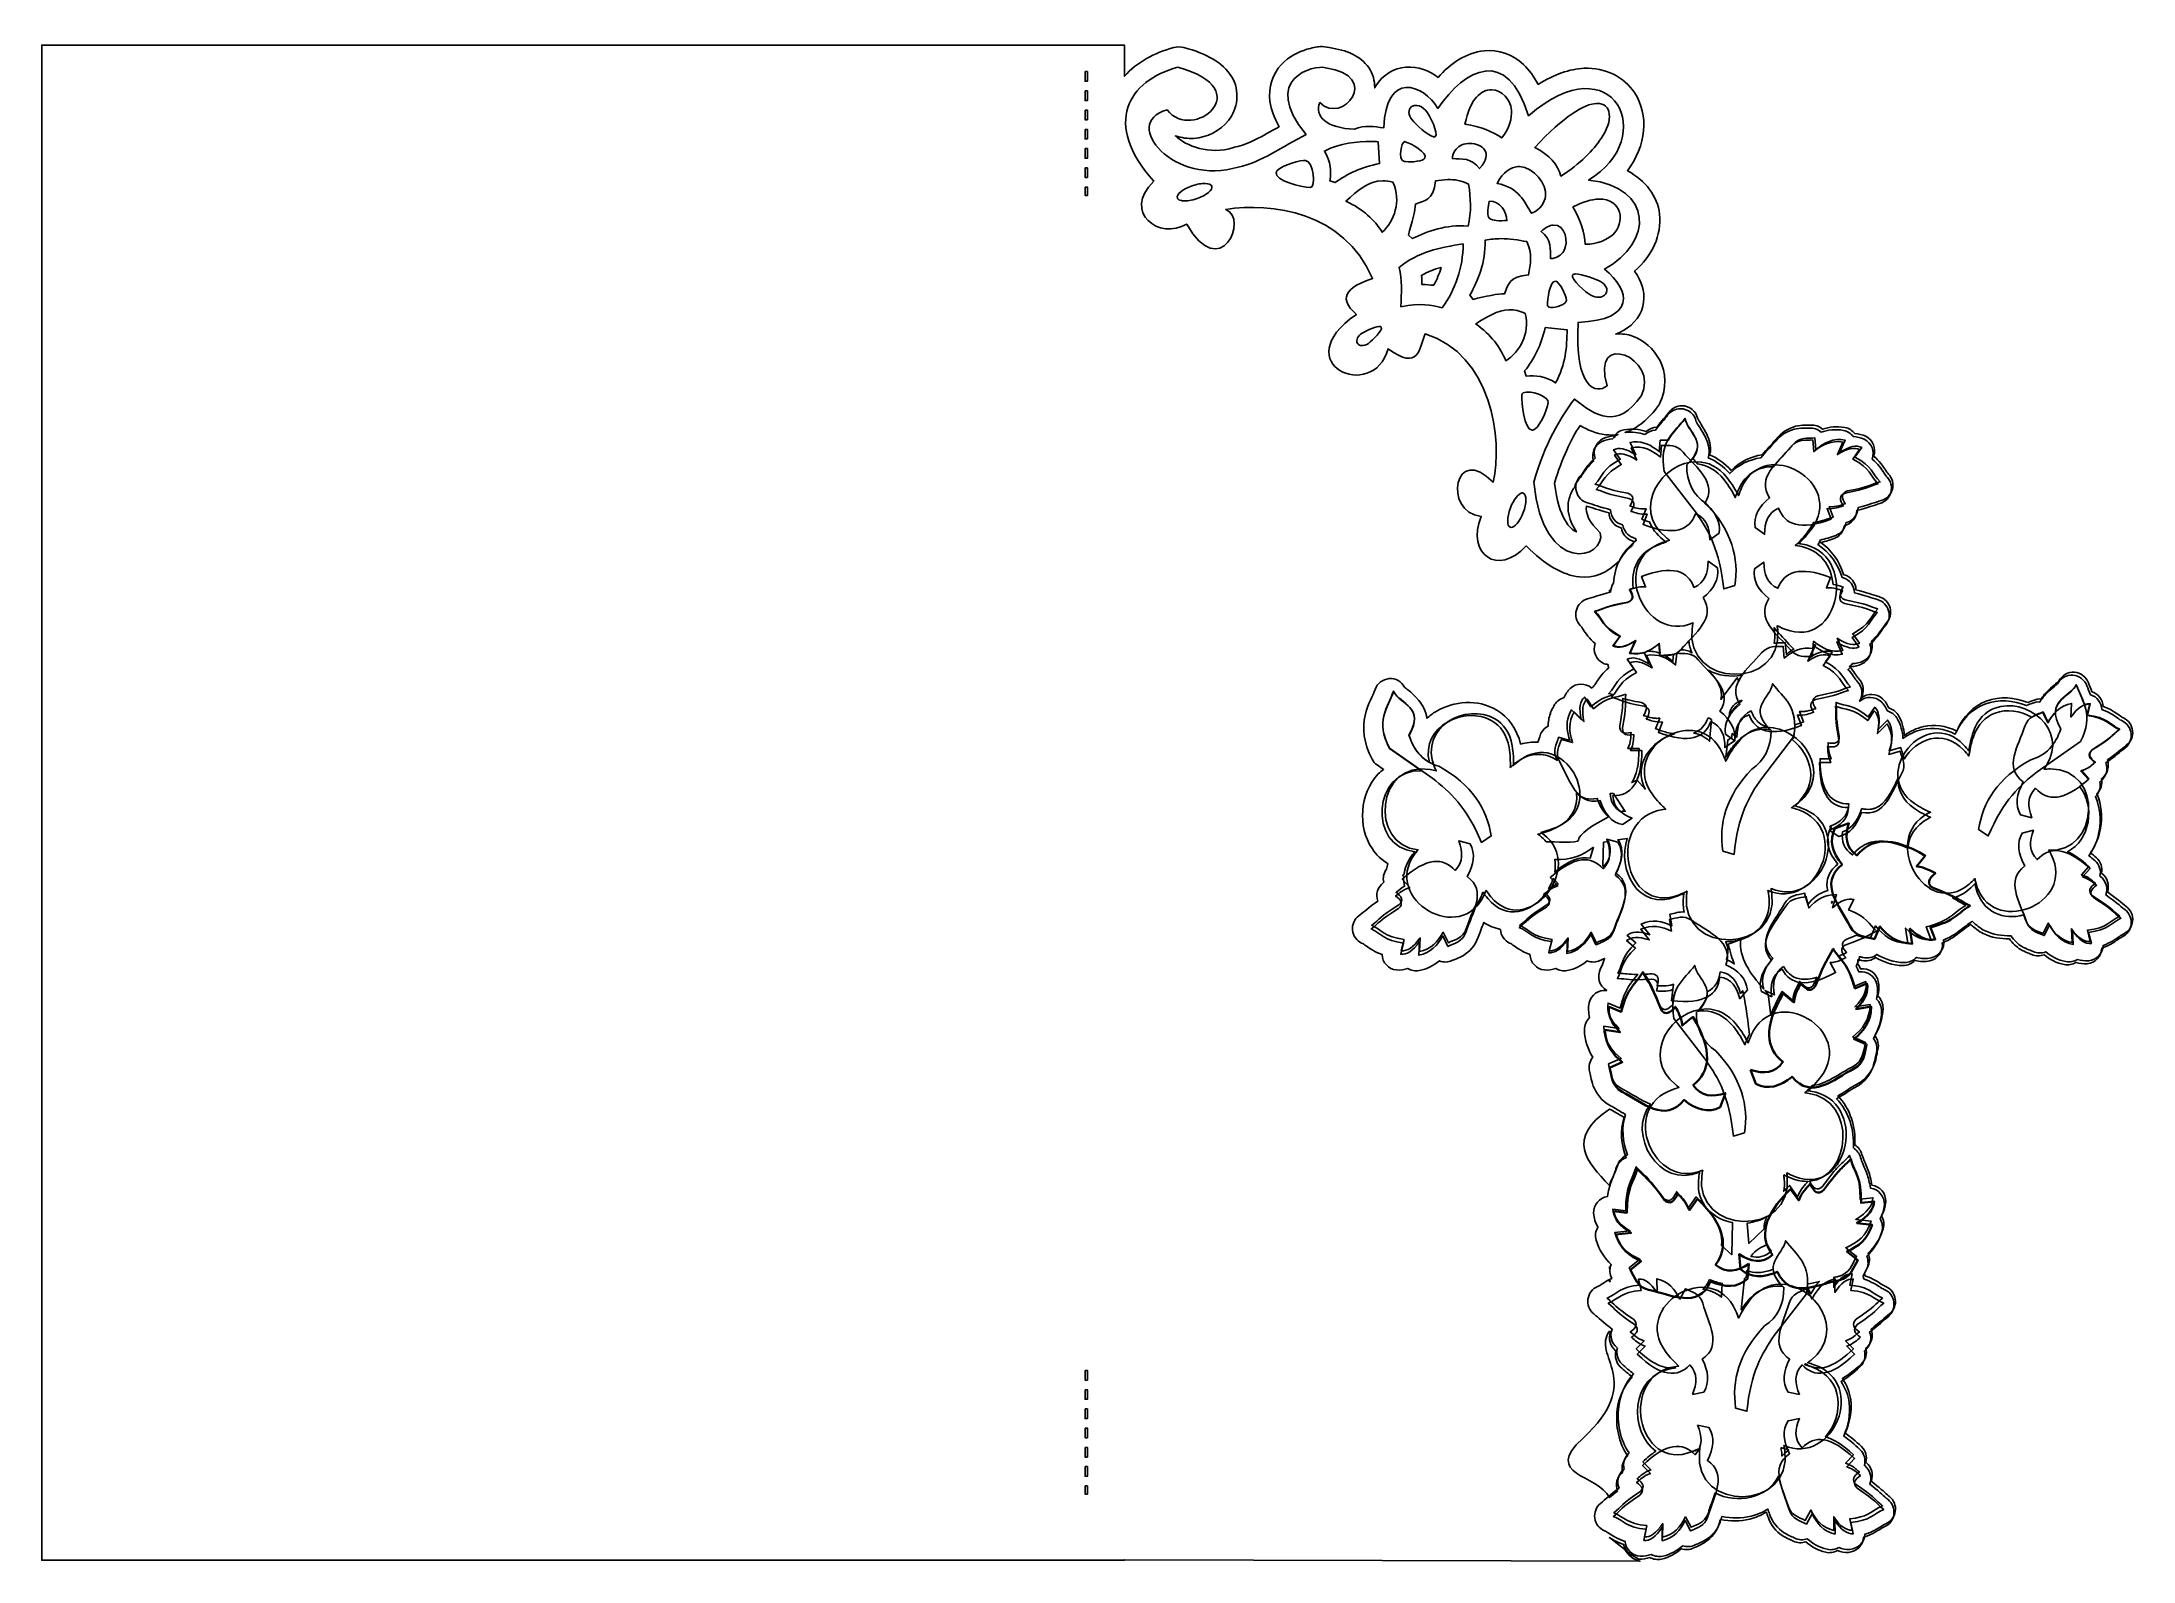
# Model space of a CAD drawing. Header units: centimetres. Extents: x -11.5 to 11.5, y -8.3 to 8.4.
import ezdxf

# ---------------------------------------------------------------- set-up
doc = ezdxf.new("R2010")
doc.units = ezdxf.units.CM
doc.header["$MEASUREMENT"] = 0
doc.layers.add('Layer 1', color=7, linetype='Continuous')

msp = doc.modelspace()

# ---------------------------------------------------------------- linework, layer by layer
at = {"layer": 'Layer 1', "color": 69, "lineweight": 25}
for points, knots in [([(-11.49806, 8.33925), (-11.49806, 8.33925), (-11.49806, -8.3295), (-11.49806, -8.3295), (-11.49806, -8.3295), (-11.49806, -8.3295), (0.40819, -8.3295), (0.40819, -8.3295), (0.40819, -8.3295), (0.40819, -8.3295), (0.40819, -8.32454), (0.40819, -8.32454), (0.40819, -8.32454), (0.40819, -8.32454), (6.07854, -8.33942), (6.07854, -8.33942), (6.07854, -8.33942), (6.07854, -8.33942), (6.07665, -8.33824), (6.07665, -8.33824), (6.07665, -8.33824), (6.01639, -8.32856), (5.93702, -8.26547), (5.91318, -8.21126), (5.91318, -8.21126), (5.91318, -8.21126), (5.74285, -8.0798), (5.74285, -8.0798), (5.74285, -8.0798), (5.75756, -8.08915), (5.77401, -8.09913), (5.79577, -8.11122), (5.79577, -8.11122), (5.82377, -8.12678), (5.85969, -8.14136), (5.8983, -8.15421), (5.8983, -8.15421), (5.91452, -8.2416), (5.99679, -8.28162), (6.06615, -8.31709), (6.06615, -8.31709), (6.10886, -8.31943), (6.14847, -8.31124), (6.18687, -8.29725), (6.18687, -8.29725), (6.22509, -8.31918), (6.27034, -8.32656), (6.31337, -8.31709), (6.31337, -8.31709), (6.40199, -8.29749), (6.47334, -8.25433), (6.53248, -8.20216), (6.53248, -8.20216), (6.57757, -8.21763), (6.62714, -8.21449), (6.66973, -8.19306), (6.66973, -8.19306), (6.68852, -8.18356), (6.72883, -8.17012), (6.783, -8.13766), (6.783, -8.13766), (6.83717, -8.10521), (6.90308, -8.04387), (6.93679, -7.96155), (6.93679, -7.96155), (6.94116, -7.95088), (6.9447, -7.93854), (6.94837, -7.92682), (6.94837, -7.92682), (6.94863, -7.92605), (6.94894, -7.92512), (6.9492, -7.92434), (6.9492, -7.92434), (6.95262, -7.91274), (6.95667, -7.9003), (6.96078, -7.88796), (6.96078, -7.88796), (6.96163, -7.88541), (6.96321, -7.88227), (6.96409, -7.87969), (6.96409, -7.87969), (7.07053, -7.9016), (7.18006, -7.90163), (7.28572, -7.87638), (7.28572, -7.87638), (7.34898, -7.86126), (7.40956, -7.83375), (7.46762, -7.80031), (7.46762, -7.80031), (7.47316, -7.81611), (7.48155, -7.83546), (7.48581, -7.84992), (7.48581, -7.84992), (7.48607, -7.8507), (7.48637, -7.8508), (7.48664, -7.85157), (7.48664, -7.85157), (7.51531, -7.94328), (7.58123, -8.01788), (7.64043, -8.0558), (7.64043, -8.0558), (7.69963, -8.09371), (7.74525, -8.10768), (7.76528, -8.11781), (7.76528, -8.11781), (7.80787, -8.13923), (7.85744, -8.14238), (7.90253, -8.12691), (7.90253, -8.12691), (7.96167, -8.17908), (8.03302, -8.22223), (8.12164, -8.24184), (8.12164, -8.24184), (8.16492, -8.25151), (8.21054, -8.24412), (8.24897, -8.222), (8.24897, -8.222), (8.28737, -8.23599), (8.32698, -8.24501), (8.36969, -8.24267), (8.36969, -8.24267), (8.45944, -8.23786), (8.53106, -8.16618), (8.53671, -8.07648), (8.53671, -8.07648), (8.63976, -8.04055), (8.70602, -7.99386), (8.74176, -7.97395), (8.74176, -7.97395), (8.74937, -7.96971), (8.75311, -7.96745), (8.75334, -7.96734), (8.75334, -7.96734), (8.75228, -7.96786), (8.75645, -7.96518), (8.76492, -7.96155), (8.76492, -7.96155), (8.82179, -7.93718), (8.86122, -7.88556), (8.86993, -7.8243), (8.86993, -7.8243), (8.87864, -7.76304), (8.85492, -7.7015), (8.80709, -7.66224), (8.80709, -7.66224), (8.7962, -7.65333), (8.78796, -7.64676), (8.78311, -7.6424), (8.78311, -7.6424), (8.74852, -7.61126), (8.69831, -7.5643), (8.60452, -7.49357), (8.60452, -7.49357), (8.63399, -7.42069), (8.61157, -7.33651), (8.54995, -7.28769), (8.54995, -7.28769), (8.54927, -7.28714), (8.54739, -7.28583), (8.54664, -7.28521), (8.54664, -7.28521), (8.5634, -7.22294), (8.54425, -7.15636), (8.49786, -7.11158), (8.49786, -7.11158), (8.43678, -7.05267), (8.37772, -7.00469), (8.31844, -6.96523), (8.31844, -6.96523), (8.36968, -6.85099), (8.39503, -6.7249), (8.37962, -6.59647), (8.37962, -6.59647), (8.36984, -6.51489), (8.33605, -6.43566), (8.2895, -6.36165), (8.2895, -6.36165), (8.35873, -6.31935), (8.42671, -6.26904), (8.49786, -6.20042), (8.49786, -6.20042), (8.54398, -6.15579), (8.5631, -6.08964), (8.54664, -6.02761), (8.54664, -6.02761), (8.54739, -6.02699), (8.54926, -6.02485), (8.54995, -6.0243), (8.54995, -6.0243), (8.61164, -5.97517), (8.63373, -5.89135), (8.60369, -5.81842), (8.60369, -5.81842), (8.7064, -5.74107), (8.7496, -5.69761), (8.80709, -5.65057), (8.80709, -5.65057), (8.85492, -5.61132), (8.87863, -5.54977), (8.86993, -5.48851), (8.86993, -5.48851), (8.86122, -5.42725), (8.82179, -5.3748), (8.76492, -5.35043), (8.76492, -5.35043), (8.76638, -5.35105), (8.76234, -5.3491), (8.75334, -5.34464), (8.75334, -5.34464), (8.74306, -5.33954), (8.73932, -5.33749), (8.74176, -5.33885), (8.74176, -5.33885), (8.7334, -5.33419), (8.72468, -5.32862), (8.71613, -5.32314), (8.71613, -5.32314), (8.68242, -5.30156), (8.6214, -5.26196), (8.53671, -5.23302), (8.53671, -5.23302), (8.53595, -5.22336), (8.53491, -5.21349), (8.53258, -5.20408), (8.53258, -5.20408), (8.54579, -5.17803), (8.55474, -5.1562), (8.56317, -5.14124), (8.56317, -5.14124), (8.59044, -5.09271), (8.59383, -5.03428), (8.57144, -4.98332), (8.57144, -4.98332), (8.64338, -4.91542), (8.70472, -4.82876), (8.73763, -4.71626), (8.73763, -4.71626), (8.75185, -4.66791), (8.74516, -4.61606), (8.71861, -4.57322), (8.71861, -4.57322), (8.74443, -4.52459), (8.76323, -4.47277), (8.76574, -4.41778), (8.76574, -4.41778), (8.76948, -4.32638), (8.7026, -4.24726), (8.61195, -4.23505), (8.61195, -4.23505), (8.60268, -4.17253), (8.58919, -4.11934), (8.57309, -4.07547), (8.57309, -4.07547), (8.5425, -3.99213), (8.51788, -3.9521), (8.50364, -3.89853), (8.50364, -3.89853), (8.49183, -3.85498), (8.46354, -3.81715), (8.42509, -3.79352), (8.42509, -3.79352), (8.43617, -3.59618), (8.37728, -3.39368), (8.23988, -3.2536), (8.23988, -3.2536), (8.32173, -3.20726), (8.39017, -3.15537), (8.45072, -3.12462), (8.45072, -3.12462), (8.4515, -3.12411), (8.45243, -3.12349), (8.4532, -3.12297), (8.4532, -3.12297), (8.54907, -3.07202), (8.61192, -2.98083), (8.63841, -2.90717), (8.63841, -2.90717), (8.6649, -2.83351), (8.67073, -2.77668), (8.67892, -2.74429), (8.67892, -2.74429), (8.69235, -2.6904), (8.67991, -2.63288), (8.64502, -2.58967), (8.64502, -2.58967), (8.69662, -2.50521), (8.73292, -2.4051), (8.73514, -2.28788), (8.73514, -2.28788), (8.7359, -2.23771), (8.71567, -2.18974), (8.67892, -2.15559), (8.67892, -2.15559), (8.6912, -2.10157), (8.69515, -2.04679), (8.68305, -1.99271), (8.68305, -1.99271), (8.66273, -1.90313), (8.57728, -1.84385), (8.48627, -1.85628), (8.48627, -1.85628), (8.47617, -1.83384), (8.46617, -1.81348), (8.45568, -1.79427), (8.45568, -1.79427), (8.46734, -1.7722), (8.47391, -1.74807), (8.47552, -1.72316), (8.47552, -1.72316), (8.48887, -1.72561), (8.50496, -1.72822), (8.51438, -1.7306), (8.51438, -1.7306), (8.56827, -1.74403), (8.62579, -1.73159), (8.669, -1.6967), (8.669, -1.6967), (8.75312, -1.74805), (8.85316, -1.78543), (8.96996, -1.78765), (8.96996, -1.78765), (9.02013, -1.78841), (9.0681, -1.76736), (9.10225, -1.7306), (9.10225, -1.7306), (9.15629, -1.74304), (9.2115, -1.74857), (9.26596, -1.73639), (9.26596, -1.73639), (9.35588, -1.71605), (9.41526, -1.63007), (9.40239, -1.53878), (9.40239, -1.53878), (9.45988, -1.51359), (9.50746, -1.48709), (9.54543, -1.46023), (9.54543, -1.46023), (9.61792, -1.40896), (9.65111, -1.37486), (9.69922, -1.34696), (9.69922, -1.34696), (9.70569, -1.34297), (9.7115, -1.33851), (9.71741, -1.33373), (9.71741, -1.33373), (9.75885, -1.37447), (9.80333, -1.41022), (9.85301, -1.4346), (9.85301, -1.4346), (9.94556, -1.48003), (10.04454, -1.49561), (10.14157, -1.49165), (10.14157, -1.49165), (10.17614, -1.54274), (10.21923, -1.58352), (10.25981, -1.60741), (10.25981, -1.60741), (10.32042, -1.64308), (10.36685, -1.65594), (10.38714, -1.66529), (10.38714, -1.66529), (10.43069, -1.68516), (10.4798, -1.68599), (10.52439, -1.6686), (10.52439, -1.6686), (10.58517, -1.71826), (10.65793, -1.7598), (10.74681, -1.77609), (10.74681, -1.77609), (10.79017, -1.78397), (10.8351, -1.77545), (10.87249, -1.75211), (10.87249, -1.75211), (10.91162, -1.76491), (10.95258, -1.77176), (10.99569, -1.76782), (10.99569, -1.76782), (11.08439, -1.75941), (11.1531, -1.68654), (11.15609, -1.59749), (11.15609, -1.59749), (11.19437, -1.58319), (11.23029, -1.56783), (11.25779, -1.55119), (11.25779, -1.55119), (11.32287, -1.51182), (11.34837, -1.48765), (11.38016, -1.47264), (11.38016, -1.47264), (11.4361, -1.4461), (11.47387, -1.39285), (11.48021, -1.33125), (11.48021, -1.33125), (11.48654, -1.26966), (11.46013, -1.20904), (11.41076, -1.17167), (11.41076, -1.17167), (11.35215, -1.12719), (11.30793, -1.08435), (11.2024, -1.01044), (11.2024, -1.01044), (11.22958, -0.93648), (11.20465, -0.85378), (11.14122, -0.80704), (11.14122, -0.80704), (11.14051, -0.80651), (11.13786, -0.80433), (11.13709, -0.80373), (11.13709, -0.80373), (11.15093, -0.74116), (11.13033, -0.67608), (11.08252, -0.6334), (11.08252, -0.6334), (11.05998, -0.61319), (11.03841, -0.59742), (11.01637, -0.57966), (11.01637, -0.57966), (11.07437, -0.49733), (11.11219, -0.40298), (11.12882, -0.30681), (11.12882, -0.30681), (11.15049, -0.18148), (11.13724, -0.04945), (11.08748, 0.07105), (11.08748, 0.07105), (11.13089, 0.11376), (11.1493, 0.1761), (11.13626, 0.23559), (11.13626, 0.23559), (11.1372, 0.23632), (11.14039, 0.23828), (11.14122, 0.2389), (11.14122, 0.2389), (11.20466, 0.28564), (11.22958, 0.36916), (11.2024, 0.44313), (11.2024, 0.44313), (11.3074, 0.51649), (11.35186, 0.55883), (11.41076, 0.60353), (11.41076, 0.60353), (11.46013, 0.6409), (11.48655, 0.70151), (11.48021, 0.76311), (11.48021, 0.76311), (11.47388, 0.8247), (11.43611, 0.87796), (11.38016, 0.9045), (11.38016, 0.9045), (11.34867, 0.91937), (11.32368, 0.94424), (11.25862, 0.98388), (11.25862, 0.98388), (11.23095, 1.00073), (11.19475, 1.01569), (11.15609, 1.03018), (11.15609, 1.03018), (11.15342, 1.10428), (11.10497, 1.16904), (11.03455, 1.19224), (11.03455, 1.19224), (11.03429, 1.19224), (11.03398, 1.19224), (11.03372, 1.19224), (11.03372, 1.19224), (11.01991, 1.22311), (11.00275, 1.26411), (10.99403, 1.28898), (10.99403, 1.28898), (10.97069, 1.35542), (10.91047, 1.40118), (10.84024, 1.40639), (10.84024, 1.40639), (10.77002, 1.4116), (10.7028, 1.37522), (10.66991, 1.31296), (10.66991, 1.31296), (10.66903, 1.31129), (10.63692, 1.28159), (10.57648, 1.23028), (10.57648, 1.23028), (10.5454, 1.20389), (10.50645, 1.16318), (10.47478, 1.11204), (10.47478, 1.11204), (10.4445, 1.11453), (10.41476, 1.10898), (10.38714, 1.09633), (10.38714, 1.09633), (10.37506, 1.09076), (10.35445, 1.08403), (10.32844, 1.07318), (10.32844, 1.07318), (10.32823, 1.07326), (10.32783, 1.0731), (10.32761, 1.07318), (10.32761, 1.07318), (10.18462, 1.13015), (10.02381, 1.14526), (9.86955, 1.08724), (9.86955, 1.08724), (9.73251, 1.03569), (9.61336, 0.91887), (9.54626, 0.75899), (9.54626, 0.75899), (9.42751, 0.81822), (9.29837, 0.83715), (9.18328, 0.81025), (9.18328, 0.81025), (9.10453, 0.79185), (9.03391, 0.75661), (8.97079, 0.71186), (8.97079, 0.71186), (8.96547, 0.78718), (8.94698, 0.86406), (8.90134, 0.93758), (8.90134, 0.93758), (8.87803, 0.97453), (8.84167, 1.00172), (8.79964, 1.01365), (8.79964, 1.01365), (8.78281, 1.05152), (8.76143, 1.08672), (8.72936, 1.11618), (8.72936, 1.11618), (8.66352, 1.17678), (8.56273, 1.17826), (8.49454, 1.12031), (8.49454, 1.12031), (8.4943, 1.12044), (8.49394, 1.1202), (8.49371, 1.12031), (8.49371, 1.12031), (8.53465, 1.18849), (8.52524, 1.27589), (8.47056, 1.33363), (8.47056, 1.33363), (8.44631, 1.3592), (8.43189, 1.39077), (8.3854, 1.45104), (8.3854, 1.45104), (8.38077, 1.45704), (8.37158, 1.46391), (8.36638, 1.47006), (8.36638, 1.47006), (8.37827, 1.47926), (8.38943, 1.48959), (8.39863, 1.50148), (8.39863, 1.50148), (8.43977, 1.50366), (8.4805, 1.51191), (8.51935, 1.53125), (8.51935, 1.53125), (8.59919, 1.57101), (8.63718, 1.66366), (8.60782, 1.74788), (8.60782, 1.74788), (8.63861, 1.77525), (8.66577, 1.80328), (8.68554, 1.82891), (8.68554, 1.82891), (8.73203, 1.88918), (8.74645, 1.92075), (8.7707, 1.94632), (8.7707, 1.94632), (8.81321, 1.99125), (8.82917, 2.0545), (8.81287, 2.11417), (8.81287, 2.11417), (8.79657, 2.17384), (8.75078, 2.22112), (8.69133, 2.23819), (8.69133, 2.23819), (8.62025, 2.25852), (8.56247, 2.28212), (8.4375, 2.3126), (8.4375, 2.3126), (8.43585, 2.39125), (8.38281, 2.45993), (8.30686, 2.48045), (8.30686, 2.48045), (8.30587, 2.48072), (8.30216, 2.48178), (8.30107, 2.4821), (8.30107, 2.4821), (8.25907, 2.62377), (8.1687, 2.75641), (8.03483, 2.84342), (8.03483, 2.84342), (8.03887, 2.84939), (8.04179, 2.85563), (8.04558, 2.86161), (8.04558, 2.86161), (8.09925, 2.87434), (8.15558, 2.88964), (8.21508, 2.91205), (8.21508, 2.91205), (8.27498, 2.9348), (8.31723, 2.98841), (8.3267, 3.05178), (8.3267, 3.05178), (8.32758, 3.05204), (8.33088, 3.05322), (8.33166, 3.05343), (8.33166, 3.05343), (8.40761, 3.07395), (8.46065, 3.14179), (8.4623, 3.22045), (8.4623, 3.22045), (8.58743, 3.251), (8.64514, 3.27456), (8.71613, 3.29486), (8.71613, 3.29486), (8.77558, 3.31193), (8.82137, 3.35839), (8.83767, 3.41806), (8.83767, 3.41806), (8.85397, 3.47773), (8.83801, 3.5418), (8.7955, 3.58673), (8.7955, 3.58673), (8.77125, 3.6123), (8.75683, 3.6447), (8.71034, 3.70497), (8.71034, 3.70497), (8.69066, 3.73048), (8.6632, 3.75711), (8.63262, 3.78435), (8.63262, 3.78435), (8.66255, 3.8686), (8.6249, 3.96256), (8.54498, 4.00263), (8.54498, 4.00263), (8.50614, 4.02197), (8.46541, 4.02939), (8.42426, 4.03157), (8.42426, 4.03157), (8.39793, 4.06657), (8.35893, 4.09099), (8.31595, 4.09937), (8.31595, 4.09937), (8.22711, 4.11641), (8.14434, 4.10465), (8.06956, 4.08035), (8.06956, 4.08035), (8.03401, 4.11226), (7.98741, 4.12901), (7.93975, 4.12583), (7.93975, 4.12583), (7.91738, 4.12446), (7.87022, 4.12974), (7.80084, 4.11839), (7.80084, 4.11839), (7.73146, 4.10704), (7.64109, 4.06476), (7.57842, 3.99189), (7.57842, 3.99189), (7.57764, 3.99112), (7.57753, 3.99102), (7.57677, 3.99024), (7.57677, 3.99024), (7.56867, 3.9805), (7.56024, 3.97057), (7.55197, 3.9613), (7.55197, 3.9613), (7.51021, 3.9145), (7.45781, 3.8594), (7.40562, 3.79759), (7.40562, 3.79759), (7.28286, 3.77984), (7.16024, 3.72516), (7.06497, 3.62478), (7.06497, 3.62478), (6.99571, 3.70382), (6.91509, 3.76252), (6.8285, 3.79841), (6.8285, 3.79841), (6.83132, 3.81445), (6.83797, 3.83034), (6.83842, 3.84637), (6.83842, 3.84637), (6.84069, 3.92655), (6.81335, 3.99447), (6.78716, 4.04315), (6.78716, 4.04315), (6.73477, 4.14052), (6.69827, 4.19059), (6.69786, 4.1928), (6.69786, 4.1928), (6.68246, 4.27797), (6.60829, 4.33944), (6.52175, 4.33832), (6.52175, 4.33832), (6.46673, 4.33751), (6.4149, 4.31133), (6.38202, 4.26721), (6.38202, 4.26721), (6.35023, 4.22461), (6.29893, 4.16948), (6.24725, 4.10185), (6.24725, 4.10185), (6.20452, 4.10104), (6.1632, 4.0842), (6.13149, 4.05555), (6.13149, 4.05555), (6.06481, 4.07673), (5.99195, 4.08664), (5.91486, 4.07705), (5.91486, 4.07705), (6.04884, 4.1235), (6.17758, 4.22579), (6.28032, 4.37305), (6.28032, 4.37305), (6.28612, 4.38145), (6.2915, 4.39036), (6.29603, 4.39951), (6.29603, 4.39951), (6.37634, 4.55998), (6.36333, 4.74173), (6.29603, 4.87163), (6.29603, 4.87163), (6.22872, 5.00153), (6.12238, 5.09038), (5.99755, 5.13704), (5.99755, 5.13704), (5.94362, 5.1572), (5.87774, 5.16465), (5.81151, 5.15936), (5.81151, 5.15936), (5.82672, 5.1654), (5.8433, 5.17064), (5.85781, 5.17755), (5.85781, 5.17755), (5.9765, 5.2341), (6.07709, 5.33626), (6.10916, 5.4628), (6.10916, 5.4628), (6.14123, 5.58935), (6.10541, 5.70907), (6.05128, 5.80428), (6.05128, 5.80428), (6.04182, 5.82092), (6.02892, 5.83481), (6.01821, 5.85058), (6.01821, 5.85058), (6.2109, 6.02197), (6.31931, 6.24586), (6.29354, 6.47897), (6.29354, 6.47897), (6.27148, 6.67851), (6.14014, 6.84776), (5.93966, 6.95687), (5.93966, 6.95687), (6.14696, 7.23055), (6.17969, 7.56826), (6.01738, 7.81594), (6.01738, 7.81594), (5.90573, 7.98632), (5.6957, 8.09491), (5.46424, 8.08383), (5.46424, 8.08383), (5.30337, 8.07613), (5.13387, 8.01558), (4.95905, 7.90606), (4.95905, 7.90606), (4.91337, 7.99165), (4.86019, 8.06478), (4.79782, 8.12434), (4.79782, 8.12434), (4.67834, 8.23845), (4.51457, 8.29373), (4.36622, 8.2773), (4.36622, 8.2773), (4.15853, 8.2543), (3.99522, 8.13546), (3.8569, 7.98295), (3.8569, 7.98295), (3.75982, 8.05823), (3.64289, 8.10656), (3.50219, 8.09622), (3.50219, 8.09622), (3.37575, 8.08694), (3.2455, 8.00673), (3.17229, 7.88951), (3.17229, 7.88951), (3.168, 7.88264), (3.16473, 7.87507), (3.16071, 7.86801), (3.16071, 7.86801), (3.16161, 7.94456), (3.14275, 8.0236), (3.09456, 8.09125), (3.09456, 8.09125), (3.00292, 8.21992), (2.85214, 8.2843), (2.6613, 8.31118), (2.6613, 8.31118), (2.62522, 8.31948), (2.59288, 8.32286), (2.56291, 8.32193), (2.56291, 8.32193), (2.51296, 8.32037), (2.46846, 8.30738), (2.41574, 8.29216), (2.41574, 8.29216), (2.32191, 8.26508), (2.21734, 8.21758), (2.13049, 8.12266), (2.13049, 8.12266), (2.04363, 8.02774), (1.98701, 7.8763), (2.00812, 7.71917), (2.00812, 7.71917), (2.02042, 7.62759), (2.05622, 7.53509), (2.10982, 7.44053), (2.10982, 7.44053), (1.92605, 7.33704), (1.7597, 7.24267), (1.63192, 7.21811), (1.63192, 7.21811), (1.624, 7.21642), (1.61645, 7.21407), (1.60877, 7.2115), (1.60877, 7.2115), (1.34125, 7.12705), (1.08583, 7.22936), (0.97046, 7.33883), (0.97046, 7.33883), (0.97022, 7.33904), (0.96986, 7.33944), (0.96963, 7.33966), (0.96963, 7.33966), (1.03615, 7.31848), (1.10534, 7.30713), (1.16889, 7.31237), (1.16889, 7.31237), (1.32171, 7.32498), (1.45679, 7.39194), (1.55336, 7.50998), (1.55336, 7.50998), (1.64993, 7.62802), (1.6855, 7.83596), (1.58726, 7.99202), (1.58726, 7.99202), (1.48902, 8.14808), (1.31532, 8.24282), (1.06223, 8.312), (1.06223, 8.312), (1.02553, 8.32196), (0.98728, 8.32206), (0.95061, 8.312), (0.95061, 8.312), (0.73884, 8.25429), (0.54427, 8.14964), (0.40821, 7.99533), (0.40821, 7.99533), (0.40821, 7.99533), (0.40821, 8.33929), (0.40821, 8.33929), (0.40821, 8.33929), (0.40821, 8.33929), (-11.49804, 8.33929), (-11.49804, 8.33929), (-11.49804, 8.33929), (-11.49804, 8.33929), (-11.49806, 8.33925), (-11.49806, 8.33925)], [0, 0, 0, 0, 0.00458716, 0.00458716, 0.00458716, 0.00458716, 0.00917431, 0.00917431, 0.00917431, 0.00917431, 0.01376147, 0.01376147, 0.01376147, 0.01376147, 0.01834862, 0.01834862, 0.01834862, 0.01834862, 0.02293578, 0.02293578, 0.02293578, 0.02293578, 0.02752294, 0.02752294, 0.02752294, 0.02752294, 0.03211009, 0.03211009, 0.03211009, 0.03211009, 0.03669725, 0.03669725, 0.03669725, 0.03669725, 0.0412844, 0.0412844, 0.0412844, 0.0412844, 0.04587156, 0.04587156, 0.04587156, 0.04587156, 0.05045872, 0.05045872, 0.05045872, 0.05045872, 0.05504587, 0.05504587, 0.05504587, 0.05504587, 0.05963303, 0.05963303, 0.05963303, 0.05963303, 0.06422018, 0.06422018, 0.06422018, 0.06422018, 0.06880734, 0.06880734, 0.06880734, 0.06880734, 0.0733945, 0.0733945, 0.0733945, 0.0733945, 0.07798165, 0.07798165, 0.07798165, 0.07798165, 0.08256881, 0.08256881, 0.08256881, 0.08256881, 0.08715596, 0.08715596, 0.08715596, 0.08715596, 0.09174312, 0.09174312, 0.09174312, 0.09174312, 0.09633028, 0.09633028, 0.09633028, 0.09633028, 0.10091743, 0.10091743, 0.10091743, 0.10091743, 0.10550459, 0.10550459, 0.10550459, 0.10550459, 0.11009174, 0.11009174, 0.11009174, 0.11009174, 0.1146789, 0.1146789, 0.1146789, 0.1146789, 0.11926606, 0.11926606, 0.11926606, 0.11926606, 0.12385321, 0.12385321, 0.12385321, 0.12385321, 0.12844037, 0.12844037, 0.12844037, 0.12844037, 0.13302752, 0.13302752, 0.13302752, 0.13302752, 0.13761468, 0.13761468, 0.13761468, 0.13761468, 0.14220183, 0.14220183, 0.14220183, 0.14220183, 0.14678899, 0.14678899, 0.14678899, 0.14678899, 0.15137615, 0.15137615, 0.15137615, 0.15137615, 0.1559633, 0.1559633, 0.1559633, 0.1559633, 0.16055046, 0.16055046, 0.16055046, 0.16055046, 0.16513761, 0.16513761, 0.16513761, 0.16513761, 0.16972477, 0.16972477, 0.16972477, 0.16972477, 0.17431193, 0.17431193, 0.17431193, 0.17431193, 0.17889908, 0.17889908, 0.17889908, 0.17889908, 0.18348624, 0.18348624, 0.18348624, 0.18348624, 0.18807339, 0.18807339, 0.18807339, 0.18807339, 0.19266055, 0.19266055, 0.19266055, 0.19266055, 0.19724771, 0.19724771, 0.19724771, 0.19724771, 0.20183486, 0.20183486, 0.20183486, 0.20183486, 0.20642202, 0.20642202, 0.20642202, 0.20642202, 0.21100917, 0.21100917, 0.21100917, 0.21100917, 0.21559633, 0.21559633, 0.21559633, 0.21559633, 0.22018349, 0.22018349, 0.22018349, 0.22018349, 0.22477064, 0.22477064, 0.22477064, 0.22477064, 0.2293578, 0.2293578, 0.2293578, 0.2293578, 0.23394495, 0.23394495, 0.23394495, 0.23394495, 0.23853211, 0.23853211, 0.23853211, 0.23853211, 0.24311927, 0.24311927, 0.24311927, 0.24311927, 0.24770642, 0.24770642, 0.24770642, 0.24770642, 0.25229358, 0.25229358, 0.25229358, 0.25229358, 0.25688073, 0.25688073, 0.25688073, 0.25688073, 0.26146789, 0.26146789, 0.26146789, 0.26146789, 0.26605505, 0.26605505, 0.26605505, 0.26605505, 0.2706422, 0.2706422, 0.2706422, 0.2706422, 0.27522936, 0.27522936, 0.27522936, 0.27522936, 0.27981651, 0.27981651, 0.27981651, 0.27981651, 0.28440367, 0.28440367, 0.28440367, 0.28440367, 0.28899083, 0.28899083, 0.28899083, 0.28899083, 0.29357798, 0.29357798, 0.29357798, 0.29357798, 0.29816514, 0.29816514, 0.29816514, 0.29816514, 0.30275229, 0.30275229, 0.30275229, 0.30275229, 0.30733945, 0.30733945, 0.30733945, 0.30733945, 0.31192661, 0.31192661, 0.31192661, 0.31192661, 0.31651376, 0.31651376, 0.31651376, 0.31651376, 0.32110092, 0.32110092, 0.32110092, 0.32110092, 0.32568807, 0.32568807, 0.32568807, 0.32568807, 0.33027523, 0.33027523, 0.33027523, 0.33027523, 0.33486239, 0.33486239, 0.33486239, 0.33486239, 0.33944954, 0.33944954, 0.33944954, 0.33944954, 0.3440367, 0.3440367, 0.3440367, 0.3440367, 0.34862385, 0.34862385, 0.34862385, 0.34862385, 0.35321101, 0.35321101, 0.35321101, 0.35321101, 0.35779817, 0.35779817, 0.35779817, 0.35779817, 0.36238532, 0.36238532, 0.36238532, 0.36238532, 0.36697248, 0.36697248, 0.36697248, 0.36697248, 0.37155963, 0.37155963, 0.37155963, 0.37155963, 0.37614679, 0.37614679, 0.37614679, 0.37614679, 0.38073394, 0.38073394, 0.38073394, 0.38073394, 0.3853211, 0.3853211, 0.3853211, 0.3853211, 0.38990826, 0.38990826, 0.38990826, 0.38990826, 0.39449541, 0.39449541, 0.39449541, 0.39449541, 0.39908257, 0.39908257, 0.39908257, 0.39908257, 0.40366972, 0.40366972, 0.40366972, 0.40366972, 0.40825688, 0.40825688, 0.40825688, 0.40825688, 0.41284404, 0.41284404, 0.41284404, 0.41284404, 0.41743119, 0.41743119, 0.41743119, 0.41743119, 0.42201835, 0.42201835, 0.42201835, 0.42201835, 0.4266055, 0.4266055, 0.4266055, 0.4266055, 0.43119266, 0.43119266, 0.43119266, 0.43119266, 0.43577982, 0.43577982, 0.43577982, 0.43577982, 0.44036697, 0.44036697, 0.44036697, 0.44036697, 0.44495413, 0.44495413, 0.44495413, 0.44495413, 0.44954128, 0.44954128, 0.44954128, 0.44954128, 0.45412844, 0.45412844, 0.45412844, 0.45412844, 0.4587156, 0.4587156, 0.4587156, 0.4587156, 0.46330275, 0.46330275, 0.46330275, 0.46330275, 0.46788991, 0.46788991, 0.46788991, 0.46788991, 0.47247706, 0.47247706, 0.47247706, 0.47247706, 0.47706422, 0.47706422, 0.47706422, 0.47706422, 0.48165138, 0.48165138, 0.48165138, 0.48165138, 0.48623853, 0.48623853, 0.48623853, 0.48623853, 0.49082569, 0.49082569, 0.49082569, 0.49082569, 0.49541284, 0.49541284, 0.49541284, 0.49541284, 0.5, 0.5, 0.5, 0.5, 0.50458716, 0.50458716, 0.50458716, 0.50458716, 0.50917431, 0.50917431, 0.50917431, 0.50917431, 0.51376147, 0.51376147, 0.51376147, 0.51376147, 0.51834862, 0.51834862, 0.51834862, 0.51834862, 0.52293578, 0.52293578, 0.52293578, 0.52293578, 0.52752294, 0.52752294, 0.52752294, 0.52752294, 0.53211009, 0.53211009, 0.53211009, 0.53211009, 0.53669725, 0.53669725, 0.53669725, 0.53669725, 0.5412844, 0.5412844, 0.5412844, 0.5412844, 0.54587156, 0.54587156, 0.54587156, 0.54587156, 0.55045872, 0.55045872, 0.55045872, 0.55045872, 0.55504587, 0.55504587, 0.55504587, 0.55504587, 0.55963303, 0.55963303, 0.55963303, 0.55963303, 0.56422018, 0.56422018, 0.56422018, 0.56422018, 0.56880734, 0.56880734, 0.56880734, 0.56880734, 0.5733945, 0.5733945, 0.5733945, 0.5733945, 0.57798165, 0.57798165, 0.57798165, 0.57798165, 0.58256881, 0.58256881, 0.58256881, 0.58256881, 0.58715596, 0.58715596, 0.58715596, 0.58715596, 0.59174312, 0.59174312, 0.59174312, 0.59174312, 0.59633028, 0.59633028, 0.59633028, 0.59633028, 0.60091743, 0.60091743, 0.60091743, 0.60091743, 0.60550459, 0.60550459, 0.60550459, 0.60550459, 0.61009174, 0.61009174, 0.61009174, 0.61009174, 0.6146789, 0.6146789, 0.6146789, 0.6146789, 0.61926606, 0.61926606, 0.61926606, 0.61926606, 0.62385321, 0.62385321, 0.62385321, 0.62385321, 0.62844037, 0.62844037, 0.62844037, 0.62844037, 0.63302752, 0.63302752, 0.63302752, 0.63302752, 0.63761468, 0.63761468, 0.63761468, 0.63761468, 0.64220183, 0.64220183, 0.64220183, 0.64220183, 0.64678899, 0.64678899, 0.64678899, 0.64678899, 0.65137615, 0.65137615, 0.65137615, 0.65137615, 0.6559633, 0.6559633, 0.6559633, 0.6559633, 0.66055046, 0.66055046, 0.66055046, 0.66055046, 0.66513761, 0.66513761, 0.66513761, 0.66513761, 0.66972477, 0.66972477, 0.66972477, 0.66972477, 0.67431193, 0.67431193, 0.67431193, 0.67431193, 0.67889908, 0.67889908, 0.67889908, 0.67889908, 0.68348624, 0.68348624, 0.68348624, 0.68348624, 0.68807339, 0.68807339, 0.68807339, 0.68807339, 0.69266055, 0.69266055, 0.69266055, 0.69266055, 0.69724771, 0.69724771, 0.69724771, 0.69724771, 0.70183486, 0.70183486, 0.70183486, 0.70183486, 0.70642202, 0.70642202, 0.70642202, 0.70642202, 0.71100917, 0.71100917, 0.71100917, 0.71100917, 0.71559633, 0.71559633, 0.71559633, 0.71559633, 0.72018349, 0.72018349, 0.72018349, 0.72018349, 0.72477064, 0.72477064, 0.72477064, 0.72477064, 0.7293578, 0.7293578, 0.7293578, 0.7293578, 0.73394495, 0.73394495, 0.73394495, 0.73394495, 0.73853211, 0.73853211, 0.73853211, 0.73853211, 0.74311927, 0.74311927, 0.74311927, 0.74311927, 0.74770642, 0.74770642, 0.74770642, 0.74770642, 0.75229358, 0.75229358, 0.75229358, 0.75229358, 0.75688073, 0.75688073, 0.75688073, 0.75688073, 0.76146789, 0.76146789, 0.76146789, 0.76146789, 0.76605505, 0.76605505, 0.76605505, 0.76605505, 0.7706422, 0.7706422, 0.7706422, 0.7706422, 0.77522936, 0.77522936, 0.77522936, 0.77522936, 0.77981651, 0.77981651, 0.77981651, 0.77981651, 0.78440367, 0.78440367, 0.78440367, 0.78440367, 0.78899083, 0.78899083, 0.78899083, 0.78899083, 0.79357798, 0.79357798, 0.79357798, 0.79357798, 0.79816514, 0.79816514, 0.79816514, 0.79816514, 0.80275229, 0.80275229, 0.80275229, 0.80275229, 0.80733945, 0.80733945, 0.80733945, 0.80733945, 0.81192661, 0.81192661, 0.81192661, 0.81192661, 0.81651376, 0.81651376, 0.81651376, 0.81651376, 0.82110092, 0.82110092, 0.82110092, 0.82110092, 0.82568807, 0.82568807, 0.82568807, 0.82568807, 0.83027523, 0.83027523, 0.83027523, 0.83027523, 0.83486239, 0.83486239, 0.83486239, 0.83486239, 0.83944954, 0.83944954, 0.83944954, 0.83944954, 0.8440367, 0.8440367, 0.8440367, 0.8440367, 0.84862385, 0.84862385, 0.84862385, 0.84862385, 0.85321101, 0.85321101, 0.85321101, 0.85321101, 0.85779817, 0.85779817, 0.85779817, 0.85779817, 0.86238532, 0.86238532, 0.86238532, 0.86238532, 0.86697248, 0.86697248, 0.86697248, 0.86697248, 0.87155963, 0.87155963, 0.87155963, 0.87155963, 0.87614679, 0.87614679, 0.87614679, 0.87614679, 0.88073394, 0.88073394, 0.88073394, 0.88073394, 0.8853211, 0.8853211, 0.8853211, 0.8853211, 0.88990826, 0.88990826, 0.88990826, 0.88990826, 0.89449541, 0.89449541, 0.89449541, 0.89449541, 0.89908257, 0.89908257, 0.89908257, 0.89908257, 0.90366972, 0.90366972, 0.90366972, 0.90366972, 0.90825688, 0.90825688, 0.90825688, 0.90825688, 0.91284404, 0.91284404, 0.91284404, 0.91284404, 0.91743119, 0.91743119, 0.91743119, 0.91743119, 0.92201835, 0.92201835, 0.92201835, 0.92201835, 0.9266055, 0.9266055, 0.9266055, 0.9266055, 0.93119266, 0.93119266, 0.93119266, 0.93119266, 0.93577982, 0.93577982, 0.93577982, 0.93577982, 0.94036697, 0.94036697, 0.94036697, 0.94036697, 0.94495413, 0.94495413, 0.94495413, 0.94495413, 0.94954128, 0.94954128, 0.94954128, 0.94954128, 0.95412844, 0.95412844, 0.95412844, 0.95412844, 0.9587156, 0.9587156, 0.9587156, 0.9587156, 0.96330275, 0.96330275, 0.96330275, 0.96330275, 0.96788991, 0.96788991, 0.96788991, 0.96788991, 0.97247706, 0.97247706, 0.97247706, 0.97247706, 0.97706422, 0.97706422, 0.97706422, 0.97706422, 0.98165138, 0.98165138, 0.98165138, 0.98165138, 0.98623853, 0.98623853, 0.98623853, 0.98623853, 0.99082569, 0.99082569, 0.99082569, 0.99082569, 1, 1, 1, 1]), ([(0.99523, 8.09534), (1.89642, 7.84901), (1.15198, 7.26541), (0.87782, 7.62653), (0.87782, 7.62653), (0.35174, 7.47351), (0.96781, 6.77856), (1.66082, 6.99732), (1.66082, 6.99732), (1.9091, 7.04503), (2.14776, 7.22357), (2.40661, 7.35616), (2.40661, 7.35616), (1.89731, 7.97144), (2.49728, 8.12676), (2.61993, 8.08955), (2.61993, 8.08955), (3.24943, 8.00087), (2.80062, 7.45193), (2.55792, 7.70673), (2.55792, 7.70673), (2.49148, 7.55739), (2.63849, 7.42036), (2.93909, 7.41486), (2.93909, 7.41486), (3.0505, 7.45984), (3.1553, 7.44148), (3.26072, 7.42809), (3.26072, 7.42809), (3.28341, 8.0544), (3.69412, 7.91457), (3.85521, 7.64224), (3.85521, 7.64224), (4.15502, 8.0833), (4.61629, 8.32436), (4.85319, 7.56204), (4.85319, 7.56204), (5.79299, 8.37473), (6.29091, 7.3192), (5.51382, 6.85428), (5.51382, 6.85428), (6.22781, 6.77007), (6.22638, 6.17038), (5.68745, 5.87532), (5.68745, 5.87532), (5.97767, 5.63927), (6.03672, 5.31607), (5.39806, 5.28745), (5.39806, 5.28745), (5.3536, 4.56454), (5.59941, 4.49078), (5.71639, 4.59127), (5.71639, 4.59127), (5.52674, 5.21821), (6.30007, 4.89421), (6.09425, 4.48296), (6.09425, 4.48296), (5.8307, 4.10519), (5.59299, 4.25616), (5.35755, 4.44493), (5.35755, 4.44493), (5.19297, 4.22446), (5.03565, 3.96471), (4.90941, 3.52881), (4.90941, 3.52881), (5.0155, 2.48178), (5.70979, 2.68869), (5.64198, 2.97318), (5.64198, 2.97318), (5.51522, 3.08984), (5.47714, 3.19127), (5.49067, 3.26836), (5.49067, 3.26836), (5.55879, 3.2485), (5.61594, 3.22473), (5.73789, 3.19477), (5.73789, 3.19477), (5.73954, 3.11612), (5.79341, 3.04827), (5.86935, 3.02775), (5.86935, 3.02775), (5.87017, 3.02754), (5.87257, 3.02636), (5.87348, 3.0261), (5.87348, 3.0261), (5.88321, 2.96302), (5.92624, 2.90981), (5.98593, 2.88719), (5.98593, 2.88719), (5.99523, 2.88369), (6.0041, 2.88135), (6.01322, 2.87809), (6.01322, 2.87809), (6.01398, 2.87679), (6.01498, 2.87527), (6.0157, 2.87396), (6.0157, 2.87396), (6.00544, 2.85756), (5.99467, 2.84215), (5.98428, 2.82683), (5.98428, 2.82683), (5.92931, 2.77921), (5.8848, 2.72464), (5.85116, 2.66477), (5.85116, 2.66477), (5.71474, 2.52835), (5.56857, 2.47143), (5.41212, 2.48783), (5.41212, 2.48783), (5.22924, 2.507), (5.03347, 2.62524), (4.82673, 2.82848), (4.82673, 2.82848), (4.51789, 2.48901), (4.16337, 2.73661), (4.33312, 3.15342), (4.33312, 3.15342), (3.90039, 3.20069), (4.0457, 3.9732), (4.46293, 3.5288), (4.46293, 3.5288), (4.57132, 4.00493), (4.44844, 4.93112), (3.71548, 5.16178), (3.71548, 5.16178), (3.64964, 5.00548), (3.65127, 4.74911), (3.30868, 4.99724), (3.30868, 4.99724), (3.14548, 4.40052), (2.17329, 4.83249), (2.95976, 5.37675), (2.95976, 5.37675), (2.82643, 5.49585), (2.73998, 5.64216), (3.1367, 5.77032), (3.1367, 5.77032), (2.8154, 6.51055), (2.02749, 6.60837), (1.52191, 6.531), (1.52191, 6.531), (1.78112, 6.43239), (1.46222, 5.7137), (1.09279, 6.36977), (1.09279, 6.36977), (0.79628, 6.1884), (0.37677, 6.49616), (0.72981, 6.84106), (0.72981, 6.84106), (0.16189, 7.47929), (0.45352, 7.94772), (0.99522, 8.09535), (0.99522, 8.09535), (0.99522, 8.09535), (0.99523, 8.09534), (0.99523, 8.09534)], [0, 0, 0, 0, 0.025, 0.025, 0.025, 0.025, 0.05, 0.05, 0.05, 0.05, 0.075, 0.075, 0.075, 0.075, 0.1, 0.1, 0.1, 0.1, 0.125, 0.125, 0.125, 0.125, 0.15, 0.15, 0.15, 0.15, 0.175, 0.175, 0.175, 0.175, 0.2, 0.2, 0.2, 0.2, 0.225, 0.225, 0.225, 0.225, 0.25, 0.25, 0.25, 0.25, 0.275, 0.275, 0.275, 0.275, 0.3, 0.3, 0.3, 0.3, 0.325, 0.325, 0.325, 0.325, 0.35, 0.35, 0.35, 0.35, 0.375, 0.375, 0.375, 0.375, 0.4, 0.4, 0.4, 0.4, 0.425, 0.425, 0.425, 0.425, 0.45, 0.45, 0.45, 0.45, 0.475, 0.475, 0.475, 0.475, 0.5, 0.5, 0.5, 0.5, 0.525, 0.525, 0.525, 0.525, 0.55, 0.55, 0.55, 0.55, 0.575, 0.575, 0.575, 0.575, 0.6, 0.6, 0.6, 0.6, 0.625, 0.625, 0.625, 0.625, 0.65, 0.65, 0.65, 0.65, 0.675, 0.675, 0.675, 0.675, 0.7, 0.7, 0.7, 0.7, 0.725, 0.725, 0.725, 0.725, 0.75, 0.75, 0.75, 0.75, 0.775, 0.775, 0.775, 0.775, 0.8, 0.8, 0.8, 0.8, 0.825, 0.825, 0.825, 0.825, 0.85, 0.85, 0.85, 0.85, 0.875, 0.875, 0.875, 0.875, 0.9, 0.9, 0.9, 0.9, 0.925, 0.925, 0.925, 0.925, 0.95, 0.95, 0.95, 0.95, 1, 1, 1, 1]), ([(-0.02507, 8.04655), (-0.02507, 8.04655), (0.00139, 8.04655), (0.00139, 8.04655), (0.00139, 8.04655), (0.00139, 8.04655), (0.00139, 7.94072), (0.00139, 7.94072), (0.00139, 7.94072), (0.00139, 7.94072), (-0.02507, 7.94072), (-0.02507, 7.94072), (-0.02507, 7.94072), (-0.02507, 7.94072), (-0.02507, 8.04655), (-0.02507, 8.04655)], [0, 0, 0, 0, 0.2, 0.2, 0.2, 0.2, 0.4, 0.4, 0.4, 0.4, 0.6, 0.6, 0.6, 0.6, 1, 1, 1, 1]), ([(-0.02507, 7.83489), (-0.02507, 7.83489), (0.00139, 7.83489), (0.00139, 7.83489), (0.00139, 7.83489), (0.00139, 7.83489), (0.00139, 7.72906), (0.00139, 7.72906), (0.00139, 7.72906), (0.00139, 7.72906), (-0.02507, 7.72906), (-0.02507, 7.72906), (-0.02507, 7.72906), (-0.02507, 7.72906), (-0.02507, 7.83489), (-0.02507, 7.83489)], [0, 0, 0, 0, 0.2, 0.2, 0.2, 0.2, 0.4, 0.4, 0.4, 0.4, 0.6, 0.6, 0.6, 0.6, 1, 1, 1, 1]), ([(4.44639, 7.84729), (4.3342, 7.85007), (4.21035, 7.75188), (4.15369, 7.46778), (4.15369, 7.46778), (4.32621, 7.44124), (4.45746, 7.38962), (4.55883, 7.31813), (4.55883, 7.31813), (4.64527, 7.42314), (4.67007, 7.54004), (4.66549, 7.6224), (4.66549, 7.6224), (4.65884, 7.74183), (4.55857, 7.84451), (4.44638, 7.8473), (4.44638, 7.8473), (4.44638, 7.8473), (4.44639, 7.84729), (4.44639, 7.84729)], [0, 0, 0, 0, 0.16666667, 0.16666667, 0.16666667, 0.16666667, 0.33333333, 0.33333333, 0.33333333, 0.33333333, 0.5, 0.5, 0.5, 0.5, 0.66666667, 0.66666667, 0.66666667, 0.66666667, 1, 1, 1, 1]), ([(-0.02507, 7.62322), (-0.02507, 7.62322), (0.00139, 7.62322), (0.00139, 7.62322), (0.00139, 7.62322), (0.00139, 7.62322), (0.00139, 7.51739), (0.00139, 7.51739), (0.00139, 7.51739), (0.00139, 7.51739), (-0.02507, 7.51739), (-0.02507, 7.51739), (-0.02507, 7.51739), (-0.02507, 7.51739), (-0.02507, 7.62322), (-0.02507, 7.62322)], [0, 0, 0, 0, 0.2, 0.2, 0.2, 0.2, 0.4, 0.4, 0.4, 0.4, 0.6, 0.6, 0.6, 0.6, 1, 1, 1, 1]), ([(3.60717, 7.67531), (3.59243, 7.67438), (3.57823, 7.67016), (3.56666, 7.66208), (3.56666, 7.66208), (3.5255, 7.63336), (3.5278, 7.56827), (3.57162, 7.51656), (3.57162, 7.51656), (3.60996, 7.47131), (3.74556, 7.34139), (3.80644, 7.32887), (3.80644, 7.32887), (3.81514, 7.32708), (3.82197, 7.32776), (3.82711, 7.33135), (3.82711, 7.33135), (3.86827, 7.36007), (3.76509, 7.56902), (3.72128, 7.62074), (3.72128, 7.62074), (3.6939, 7.65306), (3.65629, 7.67241), (3.62206, 7.67531), (3.62206, 7.67531), (3.61693, 7.67574), (3.61209, 7.67562), (3.60718, 7.67531), (3.60718, 7.67531), (3.60718, 7.67531), (3.60717, 7.67531), (3.60717, 7.67531)], [0, 0, 0, 0, 0.11111111, 0.11111111, 0.11111111, 0.11111111, 0.22222222, 0.22222222, 0.22222222, 0.22222222, 0.33333333, 0.33333333, 0.33333333, 0.33333333, 0.44444444, 0.44444444, 0.44444444, 0.44444444, 0.55555556, 0.55555556, 0.55555556, 0.55555556, 0.66666667, 0.66666667, 0.66666667, 0.66666667, 0.77777778, 0.77777778, 0.77777778, 0.77777778, 1, 1, 1, 1]), ([(5.60146, 7.69681), (5.46897, 7.69083), (5.24247, 7.56069), (4.92098, 7.21229), (4.92098, 7.21229), (5.08338, 7.13219), (5.17407, 7.02536), (5.20954, 6.89727), (5.20954, 6.89727), (5.41781, 7.02864), (5.5678, 7.19019), (5.65106, 7.31068), (5.65106, 7.31068), (5.78691, 7.50726), (5.7718, 7.7045), (5.60145, 7.69681), (5.60145, 7.69681), (5.60145, 7.69681), (5.60146, 7.69681), (5.60146, 7.69681)], [0, 0, 0, 0, 0.16666667, 0.16666667, 0.16666667, 0.16666667, 0.33333333, 0.33333333, 0.33333333, 0.33333333, 0.5, 0.5, 0.5, 0.5, 0.66666667, 0.66666667, 0.66666667, 0.66666667, 1, 1, 1, 1]), ([(-0.02507, 7.41155), (-0.02507, 7.41155), (0.00139, 7.41155), (0.00139, 7.41155), (0.00139, 7.41155), (0.00139, 7.41155), (0.00139, 7.30572), (0.00139, 7.30572), (0.00139, 7.30572), (0.00139, 7.30572), (-0.02507, 7.30572), (-0.02507, 7.30572), (-0.02507, 7.30572), (-0.02507, 7.30572), (-0.02507, 7.41155), (-0.02507, 7.41155)], [0, 0, 0, 0, 0.2, 0.2, 0.2, 0.2, 0.4, 0.4, 0.4, 0.4, 0.6, 0.6, 0.6, 0.6, 1, 1, 1, 1]), ([(-0.02507, 7.19989), (-0.02507, 7.19989), (0.00139, 7.19989), (0.00139, 7.19989), (0.00139, 7.19989), (0.00139, 7.19989), (0.00139, 7.09406), (0.00139, 7.09406), (0.00139, 7.09406), (0.00139, 7.09406), (-0.02507, 7.09406), (-0.02507, 7.09406), (-0.02507, 7.09406), (-0.02507, 7.09406), (-0.02507, 7.19989), (-0.02507, 7.19989)], [0, 0, 0, 0, 0.2, 0.2, 0.2, 0.2, 0.4, 0.4, 0.4, 0.4, 0.6, 0.6, 0.6, 0.6, 1, 1, 1, 1]), ([(3.12596, 7.27761), (2.95794, 7.27878), (2.78756, 7.26197), (2.60754, 7.17343), (2.60754, 7.17343), (2.67685, 7.05558), (2.68618, 6.94883), (2.66872, 6.84683), (2.66872, 6.84683), (2.66872, 6.84683), (2.72742, 6.82616), (2.72742, 6.82616), (2.72742, 6.82616), (2.8576, 6.92391), (3.01507, 6.99685), (3.21359, 7.03452), (3.21359, 7.03452), (3.21359, 7.03452), (3.19788, 7.27595), (3.19788, 7.27595), (3.19788, 7.27595), (3.17395, 7.27667), (3.14995, 7.27744), (3.12595, 7.2776), (3.12595, 7.2776), (3.12595, 7.2776), (3.12596, 7.27761), (3.12596, 7.27761)], [0, 0, 0, 0, 0.125, 0.125, 0.125, 0.125, 0.25, 0.25, 0.25, 0.25, 0.375, 0.375, 0.375, 0.375, 0.5, 0.5, 0.5, 0.5, 0.625, 0.625, 0.625, 0.625, 0.75, 0.75, 0.75, 0.75, 1, 1, 1, 1]), ([(3.49306, 7.27678), (3.44932, 7.27875), (3.42015, 7.08108), (3.47652, 7.06181), (3.47652, 7.06181), (3.48306, 7.05957), (3.49092, 7.05812), (3.5005, 7.05685), (3.5005, 7.05685), (3.56756, 7.04794), (3.69644, 7.06173), (3.71299, 7.09488), (3.71299, 7.09488), (3.74305, 7.1551), (3.55902, 7.25485), (3.49719, 7.27595), (3.49719, 7.27595), (3.49575, 7.27644), (3.49447, 7.27671), (3.49306, 7.27678)], [0, 0, 0, 0, 0.16666667, 0.16666667, 0.16666667, 0.16666667, 0.33333333, 0.33333333, 0.33333333, 0.33333333, 0.5, 0.5, 0.5, 0.5, 0.66666667, 0.66666667, 0.66666667, 0.66666667, 1, 1, 1, 1]), ([(4.20992, 7.25777), (4.2014, 7.25798), (4.19264, 7.25758), (4.18429, 7.25694), (4.18429, 7.25694), (4.15344, 7.2546), (4.12441, 7.24605), (4.10161, 7.23214), (4.10161, 7.23214), (4.05968, 7.20656), (4.01733, 7.15877), (4.01562, 7.08993), (4.01562, 7.08993), (4.11098, 7.08546), (4.22828, 7.10023), (4.31493, 6.98079), (4.31493, 6.98079), (4.47335, 7.15858), (4.33772, 7.25478), (4.20992, 7.25778), (4.20992, 7.25778), (4.20992, 7.25778), (4.20992, 7.25777), (4.20992, 7.25777)], [0, 0, 0, 0, 0.14285714, 0.14285714, 0.14285714, 0.14285714, 0.28571429, 0.28571429, 0.28571429, 0.28571429, 0.42857143, 0.42857143, 0.42857143, 0.42857143, 0.57142857, 0.57142857, 0.57142857, 0.57142857, 0.71428571, 0.71428571, 0.71428571, 0.71428571, 1, 1, 1, 1]), ([(-0.02507, 6.98822), (-0.02507, 6.98822), (0.00139, 6.98822), (0.00139, 6.98822), (0.00139, 6.98822), (0.00139, 6.98822), (0.00139, 6.88239), (0.00139, 6.88239), (0.00139, 6.88239), (0.00139, 6.88239), (-0.02507, 6.88239), (-0.02507, 6.88239), (-0.02507, 6.88239), (-0.02507, 6.88239), (-0.02507, 6.98822), (-0.02507, 6.98822)], [0, 0, 0, 0, 0.2, 0.2, 0.2, 0.2, 0.4, 0.4, 0.4, 0.4, 0.6, 0.6, 0.6, 0.6, 1, 1, 1, 1]), ([(2.38099, 7.06925), (2.28951, 7.06476), (2.08817, 6.99218), (2.07672, 6.93779), (2.07672, 6.93779), (2.05731, 6.84557), (2.35455, 6.7785), (2.44962, 6.77243), (2.44962, 6.77243), (2.52037, 6.76791), (2.48784, 7.0635), (2.39836, 7.06926), (2.39836, 7.06926), (2.39333, 7.06958), (2.3871, 7.06956), (2.381, 7.06926), (2.381, 7.06926), (2.381, 7.06926), (2.38099, 7.06925), (2.38099, 7.06925)], [0, 0, 0, 0, 0.16666667, 0.16666667, 0.16666667, 0.16666667, 0.33333333, 0.33333333, 0.33333333, 0.33333333, 0.5, 0.5, 0.5, 0.5, 0.66666667, 0.66666667, 0.66666667, 0.66666667, 1, 1, 1, 1]), ([(4.73495, 7.00145), (4.65519, 6.99719), (4.57366, 6.94546), (4.50592, 6.8179), (4.50592, 6.8179), (4.7494, 6.76996), (4.80982, 6.61014), (4.88378, 6.48882), (4.88378, 6.48882), (4.98776, 6.5282), (5.03048, 6.60913), (5.04005, 6.67734), (5.04005, 6.67734), (5.05827, 6.80717), (4.91311, 6.99755), (4.75149, 7.00145), (4.75149, 7.00145), (4.7462, 7.00158), (4.74027, 7.00173), (4.73495, 7.00145)], [0, 0, 0, 0, 0.16666667, 0.16666667, 0.16666667, 0.16666667, 0.33333333, 0.33333333, 0.33333333, 0.33333333, 0.5, 0.5, 0.5, 0.5, 0.66666667, 0.66666667, 0.66666667, 0.66666667, 1, 1, 1, 1]), ([(-0.02507, 6.77656), (-0.02507, 6.77656), (0.00139, 6.77656), (0.00139, 6.77656), (0.00139, 6.77656), (0.00139, 6.77656), (0.00139, 6.68561), (0.00139, 6.68561), (0.00139, 6.68561), (0.00139, 6.68561), (-0.02507, 6.68561), (-0.02507, 6.68561), (-0.02507, 6.68561), (-0.02507, 6.68561), (-0.02507, 6.77656), (-0.02507, 6.77656)], [0, 0, 0, 0, 0.2, 0.2, 0.2, 0.2, 0.4, 0.4, 0.4, 0.4, 0.6, 0.6, 0.6, 0.6, 1, 1, 1, 1]), ([(1.29537, 6.81624), (1.25627, 6.81731), (1.2064, 6.80936), (1.15398, 6.79144), (1.15398, 6.79144), (1.04915, 6.75559), (0.97583, 6.69485), (0.99027, 6.65584), (0.99027, 6.65584), (0.99568, 6.64121), (1.01191, 6.632), (1.03657, 6.62773), (1.03657, 6.62773), (1.04171, 6.62684), (1.04733, 6.6265), (1.05311, 6.62608), (1.05311, 6.62608), (1.09356, 6.62309), (1.14957, 6.63045), (1.2069, 6.65006), (1.2069, 6.65006), (1.31173, 6.68591), (1.38422, 6.74665), (1.36978, 6.78566), (1.36978, 6.78566), (1.36256, 6.80517), (1.33447, 6.81518), (1.29537, 6.81625), (1.29537, 6.81625), (1.29537, 6.81625), (1.29537, 6.81624), (1.29537, 6.81624)], [0, 0, 0, 0, 0.11111111, 0.11111111, 0.11111111, 0.11111111, 0.22222222, 0.22222222, 0.22222222, 0.22222222, 0.33333333, 0.33333333, 0.33333333, 0.33333333, 0.44444444, 0.44444444, 0.44444444, 0.44444444, 0.55555556, 0.55555556, 0.55555556, 0.55555556, 0.66666667, 0.66666667, 0.66666667, 0.66666667, 0.77777778, 0.77777778, 0.77777778, 0.77777778, 1, 1, 1, 1]), ([(3.24832, 6.84684), (3.09303, 6.84464), (2.96782, 6.73686), (2.84483, 6.62029), (2.84483, 6.62029), (3.03305, 6.5343), (3.15867, 6.41675), (3.24336, 6.27964), (3.24336, 6.27964), (3.37518, 6.40445), (3.45644, 6.61834), (3.36077, 6.8303), (3.36077, 6.8303), (3.32142, 6.84218), (3.28416, 6.84734), (3.24832, 6.84684)], [0, 0, 0, 0, 0.2, 0.2, 0.2, 0.2, 0.4, 0.4, 0.4, 0.4, 0.6, 0.6, 0.6, 0.6, 1, 1, 1, 1]), ([(3.96353, 6.85841), (3.91819, 6.85699), (3.87375, 6.8507), (3.82876, 6.84435), (3.82876, 6.84435), (3.80676, 6.63046), (3.70306, 6.62217), (3.60883, 6.59052), (3.60883, 6.59052), (3.60959, 6.52143), (3.56825, 6.38163), (3.53111, 6.24822), (3.53111, 6.24822), (3.53111, 6.24822), (3.5741, 6.20936), (3.5741, 6.20936), (3.5741, 6.20936), (3.75205, 6.29458), (3.93943, 6.36535), (4.18678, 6.34827), (4.18678, 6.34827), (4.2267, 6.50367), (4.21732, 6.65697), (4.19339, 6.80881), (4.19339, 6.80881), (4.11548, 6.85071), (4.03909, 6.86079), (3.96353, 6.85842), (3.96353, 6.85842), (3.96353, 6.85842), (3.96353, 6.85841), (3.96353, 6.85841)], [0, 0, 0, 0, 0.11111111, 0.11111111, 0.11111111, 0.11111111, 0.22222222, 0.22222222, 0.22222222, 0.22222222, 0.33333333, 0.33333333, 0.33333333, 0.33333333, 0.44444444, 0.44444444, 0.44444444, 0.44444444, 0.55555556, 0.55555556, 0.55555556, 0.55555556, 0.66666667, 0.66666667, 0.66666667, 0.66666667, 0.77777778, 0.77777778, 0.77777778, 0.77777778, 1, 1, 1, 1]), ([(4.41828, 6.62359), (4.41135, 6.55434), (4.38787, 6.49429), (4.41828, 6.43342), (4.41828, 6.43342), (4.44419, 6.41927), (4.4714, 6.41191), (4.49766, 6.40862), (4.49766, 6.40862), (4.54141, 6.40313), (4.58308, 6.40781), (4.61424, 6.40862), (4.61424, 6.40862), (4.60922, 6.50841), (4.54368, 6.6191), (4.41828, 6.62359)], [0, 0, 0, 0, 0.2, 0.2, 0.2, 0.2, 0.4, 0.4, 0.4, 0.4, 0.6, 0.6, 0.6, 0.6, 1, 1, 1, 1]), ([(5.62131, 6.64426), (5.5468, 6.64138), (5.45384, 6.61602), (5.34102, 6.55827), (5.34102, 6.55827), (5.42734, 6.40656), (5.46888, 6.27119), (5.47579, 6.14734), (5.47579, 6.14734), (5.61177, 6.14479), (5.7167, 6.19844), (5.77841, 6.25317), (5.77841, 6.25317), (5.91824, 6.37719), (5.88742, 6.65456), (5.62131, 6.64426)], [0, 0, 0, 0, 0.2, 0.2, 0.2, 0.2, 0.4, 0.4, 0.4, 0.4, 0.6, 0.6, 0.6, 0.6, 1, 1, 1, 1]), ([(5.12439, 6.35901), (5.08704, 6.35552), (5.04221, 6.33424), (4.99044, 6.28956), (4.99044, 6.28956), (5.1085, 6.20104), (5.09249, 6.08484), (5.09545, 5.98942), (5.09545, 5.98942), (5.16432, 5.99004), (5.21308, 6.03141), (5.23932, 6.07293), (5.23932, 6.07293), (5.29878, 6.167), (5.25779, 6.37149), (5.12439, 6.35901)], [0, 0, 0, 0, 0.2, 0.2, 0.2, 0.2, 0.4, 0.4, 0.4, 0.4, 0.6, 0.6, 0.6, 0.6, 1, 1, 1, 1]), ([(4.13468, 6.15065), (3.88036, 6.11418), (3.63264, 6.06205), (3.42857, 5.89268), (3.42857, 5.89268), (3.4688, 5.76165), (3.45061, 5.60784), (3.44924, 5.46108), (3.44924, 5.46108), (3.65695, 5.50295), (3.78692, 5.48095), (3.90151, 5.44702), (3.90151, 5.44702), (4.05088, 5.65323), (4.13039, 5.88641), (4.13467, 6.15065), (4.13467, 6.15065), (4.13467, 6.15065), (4.13468, 6.15065), (4.13468, 6.15065)], [0, 0, 0, 0, 0.16666667, 0.16666667, 0.16666667, 0.16666667, 0.33333333, 0.33333333, 0.33333333, 0.33333333, 0.5, 0.5, 0.5, 0.5, 0.66666667, 0.66666667, 0.66666667, 0.66666667, 1, 1, 1, 1]), ([(4.54809, 6.20936), (4.49047, 6.20917), (4.43336, 6.20342), (4.37446, 6.19117), (4.37446, 6.19117), (4.38002, 5.9433), (4.30001, 5.75973), (4.20661, 5.58594), (4.20661, 5.58594), (4.20661, 5.58594), (4.24216, 5.54129), (4.24216, 5.54129), (4.24216, 5.54129), (4.37716, 5.57219), (4.51962, 5.60727), (4.5886, 5.6033), (4.5886, 5.6033), (4.6246, 5.69597), (4.6385, 5.79797), (4.85318, 5.81001), (4.85318, 5.81001), (4.87565, 5.92908), (4.8945, 6.04865), (4.83334, 6.17629), (4.83334, 6.17629), (4.73924, 6.19564), (4.64411, 6.20966), (4.54809, 6.20936)], [0, 0, 0, 0, 0.125, 0.125, 0.125, 0.125, 0.25, 0.25, 0.25, 0.25, 0.375, 0.375, 0.375, 0.375, 0.5, 0.5, 0.5, 0.5, 0.625, 0.625, 0.625, 0.625, 0.75, 0.75, 0.75, 0.75, 1, 1, 1, 1]), ([(3.89159, 5.89351), (3.87165, 5.82467), (3.84572, 5.75929), (3.81056, 5.6959), (3.81056, 5.6959), (3.77048, 5.70129), (3.72676, 5.70433), (3.68075, 5.705), (3.68075, 5.705), (3.68038, 5.73733), (3.67852, 5.77062), (3.67496, 5.80505), (3.67496, 5.80505), (3.74084, 5.84301), (3.81286, 5.87139), (3.89159, 5.89352), (3.89159, 5.89352), (3.89159, 5.89352), (3.89159, 5.89351), (3.89159, 5.89351)], [0, 0, 0, 0, 0.16666667, 0.16666667, 0.16666667, 0.16666667, 0.33333333, 0.33333333, 0.33333333, 0.33333333, 0.5, 0.5, 0.5, 0.5, 0.66666667, 0.66666667, 0.66666667, 0.66666667, 1, 1, 1, 1]), ([(5.36995, 5.82075), (5.35363, 5.82056), (5.34194, 5.8171), (5.33688, 5.80917), (5.33688, 5.80917), (5.30986, 5.76687), (5.48579, 5.61444), (5.54607, 5.58345), (5.54607, 5.58345), (5.56867, 5.57183), (5.59281, 5.56596), (5.61552, 5.56526), (5.61552, 5.56526), (5.65337, 5.5641), (5.6871, 5.57686), (5.70399, 5.60329), (5.70399, 5.60329), (5.73101, 5.64559), (5.70474, 5.70542), (5.64446, 5.73641), (5.64446, 5.73641), (5.59548, 5.76159), (5.44069, 5.8216), (5.36995, 5.82075)], [0, 0, 0, 0, 0.14285714, 0.14285714, 0.14285714, 0.14285714, 0.28571429, 0.28571429, 0.28571429, 0.28571429, 0.42857143, 0.42857143, 0.42857143, 0.42857143, 0.57142857, 0.57142857, 0.57142857, 0.57142857, 0.71428571, 0.71428571, 0.71428571, 0.71428571, 1, 1, 1, 1]), ([(5.15167, 5.74055), (5.08466, 5.74691), (5.05815, 5.53877), (5.06072, 5.47349), (5.06072, 5.47349), (5.0612, 5.46134), (5.07489, 5.45534), (5.09462, 5.45365), (5.09462, 5.45365), (5.1538, 5.44857), (5.27087, 5.48446), (5.26908, 5.53054), (5.26908, 5.53054), (5.26693, 5.58581), (5.19383, 5.73655), (5.15167, 5.74055)], [0, 0, 0, 0, 0.2, 0.2, 0.2, 0.2, 0.4, 0.4, 0.4, 0.4, 0.6, 0.6, 0.6, 0.6, 1, 1, 1, 1]), ([(4.63904, 5.42635), (4.51178, 5.42167), (4.39117, 5.34929), (4.2711, 5.27091), (4.2711, 5.27091), (4.44086, 5.15257), (4.54309, 5.01583), (4.60183, 4.86577), (4.60183, 4.86577), (4.75389, 4.96493), (4.87293, 5.15934), (4.8168, 5.38501), (4.8168, 5.38501), (4.75584, 5.41625), (4.69688, 5.42848), (4.63903, 5.42635), (4.63903, 5.42635), (4.63903, 5.42635), (4.63904, 5.42635), (4.63904, 5.42635)], [0, 0, 0, 0, 0.16666667, 0.16666667, 0.16666667, 0.16666667, 0.33333333, 0.33333333, 0.33333333, 0.33333333, 0.5, 0.5, 0.5, 0.5, 0.66666667, 0.66666667, 0.66666667, 0.66666667, 1, 1, 1, 1]), ([(3.20781, 5.2428), (3.15309, 5.23854), (3.03869, 5.18462), (3.00607, 5.15929), (3.00607, 5.15929), (2.96592, 5.12812), (2.95199, 5.07933), (2.9763, 5.05098), (2.9763, 5.05098), (2.98542, 5.04035), (2.99863, 5.0349), (3.01351, 5.03279), (3.01351, 5.03279), (3.0383, 5.02928), (3.06862, 5.03811), (3.09371, 5.05759), (3.09371, 5.05759), (3.13386, 5.08876), (3.25776, 5.20866), (3.23344, 5.23701), (3.23344, 5.23701), (3.22888, 5.24233), (3.22044, 5.24378), (3.20781, 5.2428)], [0, 0, 0, 0, 0.14285714, 0.14285714, 0.14285714, 0.14285714, 0.28571429, 0.28571429, 0.28571429, 0.28571429, 0.42857143, 0.42857143, 0.42857143, 0.42857143, 0.57142857, 0.57142857, 0.57142857, 0.57142857, 0.71428571, 0.71428571, 0.71428571, 0.71428571, 1, 1, 1, 1]), ([(5.03674, 5.23288), (4.99157, 5.03593), (4.91198, 4.88136), (4.80936, 4.75498), (4.80936, 4.75498), (4.80936, 4.75498), (4.82755, 4.69628), (4.82755, 4.69628), (4.82755, 4.69628), (4.93013, 4.70986), (5.0357, 4.69641), (5.15084, 4.62269), (5.15084, 4.62269), (5.25976, 4.82444), (5.27505, 5.01659), (5.27652, 5.20808), (5.27652, 5.20808), (5.27652, 5.20808), (5.03674, 5.23288), (5.03674, 5.23288)], [0, 0, 0, 0, 0.16666667, 0.16666667, 0.16666667, 0.16666667, 0.33333333, 0.33333333, 0.33333333, 0.33333333, 0.5, 0.5, 0.5, 0.5, 0.66666667, 0.66666667, 0.66666667, 0.66666667, 1, 1, 1, 1]), ([(4.84327, 4.52181), (4.83753, 4.52186), (4.83274, 4.5214), (4.82756, 4.52098), (4.82756, 4.52098), (4.79994, 4.51875), (4.78059, 4.50974), (4.7796, 4.49204), (4.7796, 4.49204), (4.77446, 4.39989), (4.80402, 4.11212), (4.89122, 4.10178), (4.89122, 4.10178), (4.89403, 4.10145), (4.89655, 4.10152), (4.89949, 4.10178), (4.89949, 4.10178), (4.95855, 4.10699), (5.0637, 4.32552), (5.06816, 4.40605), (5.06816, 4.40605), (5.07164, 4.469), (4.9293, 4.52103), (4.84326, 4.52181), (4.84326, 4.52181), (4.84326, 4.52181), (4.84327, 4.52181), (4.84327, 4.52181)], [0, 0, 0, 0, 0.125, 0.125, 0.125, 0.125, 0.25, 0.25, 0.25, 0.25, 0.375, 0.375, 0.375, 0.375, 0.5, 0.5, 0.5, 0.5, 0.625, 0.625, 0.625, 0.625, 0.75, 0.75, 0.75, 0.75, 1, 1, 1, 1]), ([(5.41956, 4.15553), (5.50039, 4.1053), (5.59223, 4.06492), (5.70316, 4.05218), (5.70316, 4.05218), (5.74732, 4.04711), (5.79236, 4.0482), (5.83711, 4.05631), (5.83711, 4.05631), (5.81404, 4.04421), (5.79349, 4.02703), (5.77758, 4.00587), (5.77758, 4.00587), (5.73644, 4.00369), (5.69571, 3.99627), (5.65686, 3.97693), (5.65686, 3.97693), (5.57741, 3.93722), (5.53948, 3.84429), (5.56839, 3.7603), (5.56839, 3.7603), (5.5376, 3.73293), (5.51044, 3.70573), (5.49067, 3.6801), (5.49067, 3.6801), (5.44418, 3.61983), (5.42976, 3.58743), (5.40551, 3.56186), (5.40551, 3.56186), (5.38272, 3.53777), (5.36669, 3.5081), (5.36003, 3.4767), (5.36003, 3.4767), (5.33332, 3.44088), (5.31284, 3.39958), (5.29967, 3.35185), (5.29967, 3.35185), (5.26511, 3.22656), (5.3022, 3.10008), (5.37987, 2.98309), (5.37987, 2.98309), (5.31169, 3.01297), (5.1866, 3.12686), (5.13844, 3.52052), (5.13844, 3.52052), (5.22303, 3.80023), (5.31664, 3.99447), (5.41956, 4.15552), (5.41956, 4.15552), (5.41956, 4.15552), (5.41956, 4.15553), (5.41956, 4.15553)], [0, 0, 0, 0, 0.07142857, 0.07142857, 0.07142857, 0.07142857, 0.14285714, 0.14285714, 0.14285714, 0.14285714, 0.21428571, 0.21428571, 0.21428571, 0.21428571, 0.28571429, 0.28571429, 0.28571429, 0.28571429, 0.35714286, 0.35714286, 0.35714286, 0.35714286, 0.42857143, 0.42857143, 0.42857143, 0.42857143, 0.5, 0.5, 0.5, 0.5, 0.57142857, 0.57142857, 0.57142857, 0.57142857, 0.64285714, 0.64285714, 0.64285714, 0.64285714, 0.71428571, 0.71428571, 0.71428571, 0.71428571, 0.78571429, 0.78571429, 0.78571429, 0.78571429, 0.85714286, 0.85714286, 0.85714286, 0.85714286, 1, 1, 1, 1]), ([(4.7796, 3.41139), (4.74055, 3.40584), (4.68789, 3.33779), (4.6531, 3.24685), (4.6531, 3.24685), (4.61351, 3.14338), (4.61306, 3.04825), (4.65227, 3.03436), (4.65227, 3.03436), (4.65472, 3.03349), (4.65708, 3.03374), (4.65971, 3.03353), (4.65971, 3.03353), (4.69919, 3.03045), (4.75737, 3.09941), (4.79448, 3.19641), (4.79448, 3.19641), (4.83407, 3.29988), (4.83451, 3.39501), (4.79531, 3.4089), (4.79531, 3.4089), (4.79286, 3.40977), (4.7905, 3.41118), (4.78787, 3.41138), (4.78787, 3.41138), (4.7854, 3.41157), (4.78221, 3.41175), (4.7796, 3.41138), (4.7796, 3.41138), (4.7796, 3.41138), (4.7796, 3.41139), (4.7796, 3.41139)], [0, 0, 0, 0, 0.11111111, 0.11111111, 0.11111111, 0.11111111, 0.22222222, 0.22222222, 0.22222222, 0.22222222, 0.33333333, 0.33333333, 0.33333333, 0.33333333, 0.44444444, 0.44444444, 0.44444444, 0.44444444, 0.55555556, 0.55555556, 0.55555556, 0.55555556, 0.66666667, 0.66666667, 0.66666667, 0.66666667, 0.77777778, 0.77777778, 0.77777778, 0.77777778, 1, 1, 1, 1]), ([(5.74781, 2.34065), (5.74561, 2.33421), (5.74429, 2.32746), (5.74285, 2.32081), (5.74285, 2.32081), (5.74285, 2.32081), (5.74285, 2.339), (5.74285, 2.339), (5.74285, 2.339), (5.74436, 2.33963), (5.7463, 2.34002), (5.74781, 2.34065)], [0, 0, 0, 0, 0.25, 0.25, 0.25, 0.25, 0.5, 0.5, 0.5, 0.5, 1, 1, 1, 1]), ([(5.74285, -3.36525), (5.7898, -3.38963), (5.84329, -3.42323), (5.90243, -3.45785), (5.90243, -3.45785), (5.8559, -3.60402), (5.87055, -3.76176), (5.92475, -3.90185), (5.92475, -3.90185), (5.87029, -3.9216), (5.8289, -3.9666), (5.81396, -4.02257), (5.81396, -4.02257), (5.7997, -4.07621), (5.77506, -4.11686), (5.74451, -4.20034), (5.74451, -4.20034), (5.74398, -4.2018), (5.74339, -4.20382), (5.74286, -4.2053), (5.74286, -4.2053), (5.492, -3.94917), (5.26137, -3.69112), (5.74286, -3.36525), (5.74286, -3.36525), (5.74286, -3.36525), (5.74285, -3.36525), (5.74285, -3.36525)], [0, 0, 0, 0, 0.125, 0.125, 0.125, 0.125, 0.25, 0.25, 0.25, 0.25, 0.375, 0.375, 0.375, 0.375, 0.5, 0.5, 0.5, 0.5, 0.625, 0.625, 0.625, 0.625, 0.75, 0.75, 0.75, 0.75, 1, 1, 1, 1]), ([(5.74285, -5.10489), (5.74416, -5.10615), (5.74566, -5.10778), (5.74698, -5.10902), (5.74698, -5.10902), (5.74551, -5.11237), (5.74409, -5.11553), (5.74285, -5.11894), (5.74285, -5.11894), (5.74285, -5.11894), (5.74285, -5.10488), (5.74285, -5.10488), (5.74285, -5.10488), (5.74285, -5.10488), (5.74285, -5.10489), (5.74285, -5.10489)], [0, 0, 0, 0, 0.2, 0.2, 0.2, 0.2, 0.4, 0.4, 0.4, 0.4, 0.6, 0.6, 0.6, 0.6, 1, 1, 1, 1]), ([(5.74285, -5.24214), (5.74545, -5.24911), (5.74844, -5.25531), (5.75195, -5.26198), (5.75195, -5.26198), (5.74924, -5.26329), (5.74596, -5.26487), (5.74285, -5.26611), (5.74285, -5.26611), (5.74285, -5.26611), (5.74285, -5.24213), (5.74285, -5.24213), (5.74285, -5.24213), (5.74285, -5.24213), (5.74285, -5.24214), (5.74285, -5.24214)], [0, 0, 0, 0, 0.2, 0.2, 0.2, 0.2, 0.4, 0.4, 0.4, 0.4, 0.6, 0.6, 0.6, 0.6, 1, 1, 1, 1]), ([(5.74285, -5.80934), (5.74756, -5.81295), (5.75109, -5.8155), (5.75608, -5.81926), (5.75608, -5.81926), (5.72661, -5.89214), (5.74903, -5.9755), (5.81065, -6.02431), (5.81065, -6.02431), (5.81131, -6.02484), (5.81322, -6.02701), (5.81396, -6.02762), (5.81396, -6.02762), (5.7975, -6.08965), (5.8158, -6.15579), (5.86192, -6.20043), (5.86192, -6.20043), (5.90509, -6.24207), (5.94867, -6.27776), (5.99173, -6.3104), (5.99173, -6.3104), (5.89949, -6.4137), (5.84347, -6.54392), (5.82802, -6.67172), (5.82802, -6.67172), (5.80647, -6.84994), (5.84357, -7.0349), (5.94295, -7.18187), (5.94295, -7.18187), (5.94089, -7.18383), (5.9384, -7.18484), (5.93634, -7.18683), (5.93634, -7.18683), (5.88994, -7.23162), (5.87162, -7.29819), (5.88838, -7.36046), (5.88838, -7.36046), (5.88774, -7.36099), (5.88566, -7.36248), (5.88507, -7.36294), (5.88507, -7.36294), (5.82409, -7.41185), (5.8029, -7.4955), (5.83215, -7.56799), (5.83215, -7.56799), (5.79542, -7.59575), (5.76771, -7.61819), (5.74285, -7.6391), (5.74285, -7.6391), (5.60932, -7.38156), (5.00619, -7.39494), (5.4485, -6.98922), (5.4485, -6.98922), (6.14247, -6.35266), (5.53795, -6.07883), (5.74285, -5.80934)], [0, 0, 0, 0, 0.06666667, 0.06666667, 0.06666667, 0.06666667, 0.13333333, 0.13333333, 0.13333333, 0.13333333, 0.2, 0.2, 0.2, 0.2, 0.26666667, 0.26666667, 0.26666667, 0.26666667, 0.33333333, 0.33333333, 0.33333333, 0.33333333, 0.4, 0.4, 0.4, 0.4, 0.46666667, 0.46666667, 0.46666667, 0.46666667, 0.53333333, 0.53333333, 0.53333333, 0.53333333, 0.6, 0.6, 0.6, 0.6, 0.66666667, 0.66666667, 0.66666667, 0.66666667, 0.73333333, 0.73333333, 0.73333333, 0.73333333, 0.8, 0.8, 0.8, 0.8, 0.86666667, 0.86666667, 0.86666667, 0.86666667, 1, 1, 1, 1]), ([(-0.02507, -6.24094), (-0.02507, -6.24094), (0.00139, -6.24094), (0.00139, -6.24094), (0.00139, -6.24094), (0.00139, -6.24094), (0.00139, -6.34677), (0.00139, -6.34677), (0.00139, -6.34677), (0.00139, -6.34677), (-0.02507, -6.34677), (-0.02507, -6.34677), (-0.02507, -6.34677), (-0.02507, -6.34677), (-0.02507, -6.24094), (-0.02507, -6.24094)], [0, 0, 0, 0, 0.2, 0.2, 0.2, 0.2, 0.4, 0.4, 0.4, 0.4, 0.6, 0.6, 0.6, 0.6, 1, 1, 1, 1]), ([(-0.02507, -6.45261), (-0.02507, -6.45261), (0.00139, -6.45261), (0.00139, -6.45261), (0.00139, -6.45261), (0.00139, -6.45261), (0.00139, -6.55844), (0.00139, -6.55844), (0.00139, -6.55844), (0.00139, -6.55844), (-0.02507, -6.55844), (-0.02507, -6.55844), (-0.02507, -6.55844), (-0.02507, -6.55844), (-0.02507, -6.45261), (-0.02507, -6.45261)], [0, 0, 0, 0, 0.2, 0.2, 0.2, 0.2, 0.4, 0.4, 0.4, 0.4, 0.6, 0.6, 0.6, 0.6, 1, 1, 1, 1]), ([(-0.02507, -6.66428), (-0.02507, -6.66428), (0.00139, -6.66428), (0.00139, -6.66428), (0.00139, -6.66428), (0.00139, -6.66428), (0.00139, -6.77011), (0.00139, -6.77011), (0.00139, -6.77011), (0.00139, -6.77011), (-0.02507, -6.77011), (-0.02507, -6.77011), (-0.02507, -6.77011), (-0.02507, -6.77011), (-0.02507, -6.66428), (-0.02507, -6.66428)], [0, 0, 0, 0, 0.2, 0.2, 0.2, 0.2, 0.4, 0.4, 0.4, 0.4, 0.6, 0.6, 0.6, 0.6, 1, 1, 1, 1]), ([(-0.02507, -6.87594), (-0.02507, -6.87594), (0.00139, -6.87594), (0.00139, -6.87594), (0.00139, -6.87594), (0.00139, -6.87594), (0.00139, -6.98177), (0.00139, -6.98177), (0.00139, -6.98177), (0.00139, -6.98177), (-0.02507, -6.98177), (-0.02507, -6.98177), (-0.02507, -6.98177), (-0.02507, -6.98177), (-0.02507, -6.87594), (-0.02507, -6.87594)], [0, 0, 0, 0, 0.2, 0.2, 0.2, 0.2, 0.4, 0.4, 0.4, 0.4, 0.6, 0.6, 0.6, 0.6, 1, 1, 1, 1]), ([(-0.02507, -7.08761), (-0.02507, -7.08761), (0.00139, -7.08761), (0.00139, -7.08761), (0.00139, -7.08761), (0.00139, -7.08761), (0.00139, -7.19344), (0.00139, -7.19344), (0.00139, -7.19344), (0.00139, -7.19344), (-0.02507, -7.19344), (-0.02507, -7.19344), (-0.02507, -7.19344), (-0.02507, -7.19344), (-0.02507, -7.08761), (-0.02507, -7.08761)], [0, 0, 0, 0, 0.2, 0.2, 0.2, 0.2, 0.4, 0.4, 0.4, 0.4, 0.6, 0.6, 0.6, 0.6, 1, 1, 1, 1]), ([(-0.02507, -7.29928), (-0.02507, -7.29928), (0.00139, -7.29928), (0.00139, -7.29928), (0.00139, -7.29928), (0.00139, -7.29928), (0.00139, -7.40511), (0.00139, -7.40511), (0.00139, -7.40511), (0.00139, -7.40511), (-0.02507, -7.40511), (-0.02507, -7.40511), (-0.02507, -7.40511), (-0.02507, -7.40511), (-0.02507, -7.29928), (-0.02507, -7.29928)], [0, 0, 0, 0, 0.2, 0.2, 0.2, 0.2, 0.4, 0.4, 0.4, 0.4, 0.6, 0.6, 0.6, 0.6, 1, 1, 1, 1]), ([(-0.02507, -7.51094), (-0.02507, -7.51094), (0.00139, -7.51094), (0.00139, -7.51094), (0.00139, -7.51094), (0.00139, -7.51094), (0.00139, -7.60189), (0.00139, -7.60189), (0.00139, -7.60189), (0.00139, -7.60189), (-0.02507, -7.60189), (-0.02507, -7.60189), (-0.02507, -7.60189), (-0.02507, -7.60189), (-0.02507, -7.51094), (-0.02507, -7.51094)], [0, 0, 0, 0, 0.2, 0.2, 0.2, 0.2, 0.4, 0.4, 0.4, 0.4, 0.6, 0.6, 0.6, 0.6, 1, 1, 1, 1])]:
    msp.add_open_spline(points, degree=3, knots=knots, dxfattribs=at)
at = {"layer": 'Layer 1', "color": 43, "lineweight": 25}
msp.add_open_spline([(6.5371, 4.37124), (6.48208, 4.37043), (6.43055, 4.3441), (6.39767, 4.29997), (6.39767, 4.29997), (6.36588, 4.25737), (6.31456, 4.20183), (6.26288, 4.1342), (6.26288, 4.1342), (6.22015, 4.13338), (6.17916, 4.11715), (6.14746, 4.0885), (6.14746, 4.0885), (6.07229, 4.11238), (5.98918, 4.1232), (5.90113, 4.10632), (5.90113, 4.10632), (5.85814, 4.09794), (5.81978, 4.07393), (5.79346, 4.03893), (5.79346, 4.03893), (5.75232, 4.03675), (5.71146, 4.02883), (5.67262, 4.00949), (5.67262, 4.00949), (5.59317, 3.96978), (5.5554, 3.87736), (5.58431, 3.79337), (5.58431, 3.79337), (5.55352, 3.766), (5.52585, 3.73844), (5.50607, 3.71281), (5.50607, 3.71281), (5.45958, 3.65254), (5.44511, 3.62064), (5.42086, 3.59507), (5.42086, 3.59507), (5.37835, 3.55014), (5.36235, 3.48629), (5.37865, 3.42662), (5.37865, 3.42662), (5.39495, 3.36695), (5.44119, 3.32011), (5.50065, 3.30303), (5.50065, 3.30303), (5.5712, 3.28286), (5.62877, 3.25865), (5.75395, 3.22789), (5.75395, 3.22789), (5.7556, 3.14924), (5.80891, 3.08109), (5.88486, 3.06057), (5.88486, 3.06057), (5.88568, 3.06035), (5.8886, 3.05929), (5.88951, 3.05902), (5.88951, 3.05902), (5.89924, 2.99594), (5.94215, 2.94297), (6.00183, 2.92036), (6.00183, 2.92036), (6.01113, 2.91686), (6.01983, 2.91432), (6.02894, 2.91106), (6.02894, 2.91106), (6.03269, 2.90465), (6.03577, 2.89802), (6.03978, 2.89169), (6.03978, 2.89169), (5.87968, 2.77453), (5.79598, 2.59577), (5.78803, 2.42071), (5.78803, 2.42071), (5.76678, 2.39164), (5.75489, 2.35678), (5.75395, 2.32078), (5.75395, 2.32078), (5.62898, 2.2903), (5.57173, 2.26674), (5.50065, 2.24642), (5.50065, 2.24642), (5.4412, 2.22935), (5.39496, 2.1825), (5.37865, 2.12283), (5.37865, 2.12283), (5.36235, 2.06316), (5.37835, 1.99931), (5.42086, 1.95438), (5.42086, 1.95438), (5.44494, 1.92899), (5.45962, 1.89634), (5.50607, 1.83586), (5.50607, 1.83586), (5.52583, 1.81014), (5.55349, 1.78279), (5.58431, 1.7553), (5.58431, 1.7553), (5.5554, 1.67131), (5.59316, 1.57889), (5.67262, 1.53918), (5.67262, 1.53918), (5.68987, 1.5306), (5.70826, 1.5287), (5.72607, 1.52369), (5.72607, 1.52369), (5.72777, 1.51207), (5.73063, 1.50066), (5.73459, 1.48961), (5.73459, 1.48961), (5.7038, 1.46224), (5.67613, 1.43468), (5.65635, 1.40905), (5.65635, 1.40905), (5.60986, 1.34878), (5.59539, 1.31688), (5.57114, 1.29131), (5.57114, 1.29131), (5.5646, 1.28432), (5.55865, 1.2768), (5.55332, 1.26885), (5.55332, 1.26885), (5.55136, 1.26789), (5.5491, 1.26674), (5.54712, 1.26575), (5.54712, 1.26575), (5.47881, 1.32416), (5.37758, 1.32216), (5.31163, 1.2611), (5.31163, 1.2611), (5.27956, 1.23165), (5.25796, 1.19672), (5.24114, 1.15885), (5.24114, 1.15885), (5.19911, 1.14692), (5.16297, 1.11989), (5.13966, 1.08294), (5.13966, 1.08294), (5.12771, 1.06369), (5.11589, 1.04271), (5.10558, 1.01942), (5.10558, 1.01942), (5.10152, 1.01026), (5.09698, 0.99956), (5.09241, 0.98689), (5.09241, 0.98689), (5.07516, 0.93901), (5.0691, 0.89193), (5.06685, 0.84591), (5.06685, 0.84591), (5.02504, 0.82431), (4.99355, 0.78696), (4.97932, 0.74211), (4.97932, 0.74211), (4.97565, 0.73046), (4.96505, 0.69496), (4.95608, 0.67007), (4.95608, 0.67007), (4.89352, 0.67336), (4.8292, 0.66701), (4.76552, 0.64838), (4.76552, 0.64838), (4.72583, 0.8156), (4.62832, 0.95047), (4.50215, 1.02408), (4.50215, 1.02408), (4.28962, 1.14807), (4.0345, 1.1243), (3.83519, 1.00859), (3.83519, 1.00859), (3.79966, 0.98796), (3.76663, 0.96194), (3.73526, 0.93345), (3.73526, 0.93345), (3.72444, 1.01321), (3.68669, 1.08304), (3.64695, 1.12866), (3.64695, 1.12866), (3.55687, 1.23208), (3.49014, 1.27276), (3.48893, 1.27507), (3.48893, 1.27507), (3.45604, 1.33734), (3.3894, 1.37421), (3.31918, 1.369), (3.31918, 1.369), (3.24896, 1.36379), (3.18848, 1.31749), (3.16514, 1.25105), (3.16514, 1.25105), (3.14132, 1.18307), (3.08614, 1.09447), (3.05514, 0.96289), (3.05514, 0.96289), (3.02414, 0.83131), (3.03761, 0.66131), (3.13183, 0.48262), (3.13183, 0.48262), (3.14501, 0.45791), (3.16386, 0.43667), (3.18683, 0.42065), (3.18683, 0.42065), (3.18683, 0.42065), (3.2581, 0.3703), (3.2581, 0.3703), (3.2581, 0.3703), (3.23817, 0.35441), (3.21708, 0.3389), (3.2, 0.32072), (3.2, 0.32072), (3.09436, 0.20826), (3.04014, 0.06404), (3.02881, -0.08131), (3.02881, -0.08131), (3.01748, -0.22666), (3.04884, -0.37701), (3.13493, -0.50426), (3.13493, -0.50426), (3.17787, -0.56772), (3.23583, -0.62382), (3.30612, -0.66616), (3.30612, -0.66616), (3.29867, -0.68583), (3.29585, -0.70594), (3.29063, -0.72581), (3.29063, -0.72581), (3.25941, -0.76745), (3.24808, -0.8207), (3.25964, -0.87144), (3.25964, -0.87144), (3.25876, -0.87213), (3.25656, -0.87395), (3.25577, -0.87454), (3.25577, -0.87454), (3.19233, -0.92128), (3.1674, -1.00431), (3.19457, -1.07827), (3.19457, -1.07827), (3.08957, -1.15163), (3.04509, -1.19392), (2.98619, -1.23862), (2.98619, -1.23862), (2.93682, -1.27598), (2.91054, -1.33641), (2.91687, -1.39801), (2.91687, -1.39801), (2.9232, -1.4596), (2.96123, -1.51342), (3.01718, -1.53995), (3.01718, -1.53995), (3.04867, -1.55482), (3.07373, -1.57933), (3.1388, -1.61896), (3.1388, -1.61896), (3.16647, -1.63581), (3.20239, -1.65095), (3.24105, -1.66544), (3.24105, -1.66544), (3.24404, -1.75448), (3.3127, -1.82745), (3.4014, -1.83586), (3.4014, -1.83586), (3.44469, -1.83982), (3.48556, -1.83159), (3.52457, -1.81882), (3.52457, -1.81882), (3.56175, -1.84196), (3.60617, -1.85052), (3.64929, -1.84283), (3.64929, -1.84283), (3.73816, -1.82655), (3.81082, -1.78559), (3.87161, -1.73593), (3.87161, -1.73593), (3.91643, -1.75354), (3.9665, -1.75214), (4.01027, -1.73206), (4.01027, -1.73206), (4.03077, -1.72261), (4.07683, -1.71053), (4.13731, -1.67474), (4.13731, -1.67474), (4.19779, -1.63895), (4.26649, -1.56689), (4.29843, -1.47643), (4.29843, -1.47643), (4.29869, -1.47566), (4.29895, -1.47488), (4.2992, -1.47411), (4.2992, -1.47411), (4.31421, -1.42929), (4.33872, -1.36999), (4.36117, -1.31299), (4.36117, -1.31299), (4.41887, -1.35169), (4.48088, -1.37572), (4.54398, -1.39045), (4.54398, -1.39045), (4.54779, -1.45491), (4.58638, -1.5122), (4.64468, -1.53995), (4.64468, -1.53995), (4.67617, -1.55482), (4.70123, -1.57933), (4.7663, -1.61896), (4.7663, -1.61896), (4.79397, -1.63581), (4.82989, -1.65095), (4.86855, -1.66544), (4.86855, -1.66544), (4.87154, -1.75448), (4.9402, -1.82745), (5.0289, -1.83586), (5.0289, -1.83586), (5.07219, -1.83982), (5.11306, -1.83159), (5.15207, -1.81882), (5.15207, -1.81882), (5.18925, -1.84196), (5.23367, -1.85052), (5.27679, -1.84283), (5.27679, -1.84283), (5.36566, -1.82655), (5.43832, -1.78559), (5.49911, -1.73593), (5.49911, -1.73593), (5.54393, -1.75354), (5.594, -1.75214), (5.63777, -1.73206), (5.63777, -1.73206), (5.64614, -1.7282), (5.67358, -1.71499), (5.68967, -1.70882), (5.68967, -1.70882), (5.67067, -1.75811), (5.65963, -1.79559), (5.64552, -1.82114), (5.64552, -1.82114), (5.59868, -1.90574), (5.62833, -2.01227), (5.71214, -2.0605), (5.71214, -2.0605), (5.62227, -2.05026), (5.53912, -2.10937), (5.51926, -2.19761), (5.51926, -2.19761), (5.50717, -2.2517), (5.51163, -2.30626), (5.52391, -2.36028), (5.52391, -2.36028), (5.48695, -2.39462), (5.46638, -2.44308), (5.46736, -2.49352), (5.46736, -2.49352), (5.46959, -2.61083), (5.50625, -2.71146), (5.55799, -2.79563), (5.55799, -2.79563), (5.52361, -2.83878), (5.5113, -2.89548), (5.52468, -2.94901), (5.52468, -2.94901), (5.53288, -2.98141), (5.53847, -3.0388), (5.56496, -3.11246), (5.56496, -3.11246), (5.59145, -3.18612), (5.65423, -3.27686), (5.7501, -3.32781), (5.7501, -3.32781), (5.75087, -3.32833), (5.75164, -3.32885), (5.75242, -3.32936), (5.75242, -3.32936), (5.80074, -3.35391), (5.85657, -3.38934), (5.91819, -3.42541), (5.91819, -3.42541), (5.87166, -3.57158), (5.88645, -3.72918), (5.94065, -3.86927), (5.94065, -3.86927), (5.88619, -3.88902), (5.84482, -3.93414), (5.82988, -3.99011), (5.82988, -3.99011), (5.81562, -4.04375), (5.79072, -4.08403), (5.76016, -4.1675), (5.76016, -4.1675), (5.74413, -4.21129), (5.73069, -4.26481), (5.72143, -4.32707), (5.72143, -4.32707), (5.63078, -4.33927), (5.56432, -4.41849), (5.56805, -4.50988), (5.56805, -4.50988), (5.57057, -4.56506), (5.58936, -4.6167), (5.6153, -4.66558), (5.6153, -4.66558), (5.58876, -4.70842), (5.58171, -4.76054), (5.59593, -4.80889), (5.59593, -4.80889), (5.62884, -4.9214), (5.69053, -5.00824), (5.76248, -5.07614), (5.76248, -5.07614), (5.7409, -5.12544), (5.74289, -5.18187), (5.7679, -5.22952), (5.7679, -5.22952), (5.75798, -5.23431), (5.74423, -5.2385), (5.73537, -5.24346), (5.73537, -5.24346), (5.6689, -5.28066), (5.64347, -5.3041), (5.61143, -5.31782), (5.61143, -5.31782), (5.55456, -5.34219), (5.51452, -5.39447), (5.50582, -5.45573), (5.50582, -5.45573), (5.49711, -5.51699), (5.521, -5.57835), (5.56883, -5.6176), (5.56883, -5.6176), (5.6261, -5.66445), (5.66884, -5.70883), (5.77178, -5.78647), (5.77178, -5.78647), (5.74231, -5.85935), (5.76439, -5.94293), (5.826, -5.99175), (5.826, -5.99175), (5.82666, -5.99228), (5.82914, -5.99424), (5.82987, -5.99485), (5.82987, -5.99485), (5.81341, -6.05688), (5.83178, -6.12296), (5.8779, -6.16759), (5.8779, -6.16759), (5.92107, -6.20923), (5.9642, -6.24495), (6.00726, -6.27759), (6.00726, -6.27759), (5.91502, -6.3809), (5.85927, -6.51077), (5.84381, -6.63857), (5.84381, -6.63857), (5.82226, -6.81679), (5.85907, -7.00208), (5.95846, -7.14905), (5.95846, -7.14905), (5.9564, -7.15101), (5.95433, -7.15171), (5.95226, -7.1537), (5.95226, -7.1537), (5.90586, -7.19849), (5.88747, -7.26495), (5.90423, -7.32722), (5.90423, -7.32722), (5.90359, -7.32775), (5.90172, -7.32985), (5.90113, -7.33032), (5.90113, -7.33032), (5.84015, -7.37923), (5.81843, -7.46233), (5.84768, -7.53482), (5.84768, -7.53482), (5.74415, -7.61307), (5.70096, -7.65782), (5.64395, -7.70446), (5.64395, -7.70446), (5.59612, -7.74371), (5.57224, -7.80507), (5.58094, -7.86633), (5.58094, -7.86633), (5.58965, -7.92759), (5.62968, -7.97987), (5.68655, -8.00424), (5.68655, -8.00424), (5.7189, -8.0181), (5.74479, -8.04166), (5.81127, -8.0786), (5.81127, -8.0786), (5.83927, -8.09416), (5.87569, -8.10835), (5.9143, -8.1212), (5.9143, -8.1212), (5.92107, -8.20999), (5.9927, -8.27996), (6.08162, -8.28465), (6.08162, -8.28465), (6.12433, -8.28699), (6.16407, -8.2785), (6.20246, -8.26451), (6.20246, -8.26451), (6.24068, -8.28644), (6.28569, -8.29335), (6.32872, -8.28388), (6.32872, -8.28388), (6.41734, -8.26428), (6.4888, -8.22141), (6.54794, -8.16923), (6.54794, -8.16923), (6.59303, -8.18471), (6.64246, -8.18135), (6.68505, -8.15993), (6.68505, -8.15993), (6.70384, -8.15042), (6.74475, -8.13739), (6.79892, -8.10493), (6.79892, -8.10493), (6.85309, -8.07248), (6.91859, -8.01063), (6.9523, -7.92831), (6.9523, -7.92831), (6.95667, -7.91764), (6.96026, -7.90594), (6.96392, -7.89423), (6.96392, -7.89423), (6.96418, -7.89346), (6.96444, -7.89268), (6.96469, -7.89191), (6.96469, -7.89191), (6.96811, -7.88031), (6.9722, -7.86784), (6.97631, -7.8555), (6.97631, -7.8555), (6.97716, -7.85295), (6.97854, -7.84956), (6.97941, -7.84698), (6.97941, -7.84698), (7.08585, -7.86889), (7.19599, -7.86913), (7.30166, -7.84388), (7.30166, -7.84388), (7.36492, -7.82877), (7.42563, -7.80063), (7.4837, -7.76719), (7.4837, -7.76719), (7.48924, -7.78299), (7.49725, -7.80231), (7.50152, -7.81677), (7.50152, -7.81677), (7.50177, -7.81755), (7.50203, -7.81832), (7.50229, -7.81909), (7.50229, -7.81909), (7.53096, -7.9108), (7.59724, -7.98491), (7.65644, -8.02282), (7.65644, -8.02282), (7.71564, -8.06073), (7.76113, -8.07466), (7.78116, -8.08479), (7.78116, -8.08479), (7.82375, -8.10621), (7.87318, -8.10956), (7.91827, -8.09409), (7.91827, -8.09409), (7.97741, -8.14626), (8.04887, -8.18913), (8.13749, -8.20874), (8.13749, -8.20874), (8.18077, -8.21841), (8.2261, -8.2115), (8.26453, -8.18937), (8.26453, -8.18937), (8.30293, -8.20336), (8.34266, -8.21185), (8.38537, -8.20951), (8.38537, -8.20951), (8.47512, -8.2047), (8.54704, -8.13344), (8.55269, -8.04374), (8.55269, -8.04374), (8.65574, -8.00781), (8.72145, -7.96062), (8.75719, -7.94071), (8.75719, -7.94071), (8.7648, -7.93647), (8.76858, -7.93463), (8.76881, -7.93451), (8.76881, -7.93451), (8.76775, -7.93504), (8.77196, -7.93272), (8.78043, -7.92909), (8.78043, -7.92909), (8.8373, -7.90472), (8.87734, -7.85244), (8.88604, -7.79118), (8.88604, -7.79118), (8.89475, -7.72992), (8.87086, -7.66856), (8.82303, -7.62931), (8.82303, -7.62931), (8.81214, -7.6204), (8.80386, -7.61353), (8.79902, -7.60917), (8.79902, -7.60917), (8.76443, -7.57803), (8.71388, -7.53117), (8.62008, -7.46044), (8.62008, -7.46044), (8.64955, -7.38756), (8.62747, -7.30398), (8.56586, -7.25516), (8.56586, -7.25516), (8.56518, -7.25462), (8.56274, -7.25268), (8.56199, -7.25206), (8.56199, -7.25206), (8.57875, -7.18979), (8.56036, -7.12333), (8.51396, -7.07854), (8.51396, -7.07854), (8.45288, -7.01963), (8.39353, -6.9716), (8.33425, -6.93213), (8.33425, -6.93213), (8.38549, -6.81789), (8.41085, -6.69184), (8.39545, -6.56341), (8.39545, -6.56341), (8.38567, -6.48183), (8.35137, -6.40271), (8.30482, -6.3287), (8.30482, -6.3287), (8.37405, -6.2864), (8.44282, -6.2362), (8.51397, -6.16758), (8.51397, -6.16758), (8.56009, -6.12295), (8.57846, -6.05687), (8.562, -5.99484), (8.562, -5.99484), (8.56275, -5.99422), (8.56519, -5.99229), (8.56587, -5.99174), (8.56587, -5.99174), (8.62756, -5.94261), (8.64935, -5.85861), (8.61932, -5.78569), (8.61932, -5.78569), (8.72203, -5.70834), (8.76556, -5.66463), (8.82305, -5.6176), (8.82305, -5.6176), (8.87088, -5.57835), (8.89476, -5.51699), (8.88606, -5.45573), (8.88606, -5.45573), (8.87735, -5.39447), (8.83732, -5.34219), (8.78045, -5.31782), (8.78045, -5.31782), (8.78191, -5.31844), (8.77783, -5.31608), (8.76883, -5.31162), (8.76883, -5.31162), (8.75855, -5.30652), (8.75477, -5.30484), (8.75721, -5.3062), (8.75721, -5.3062), (8.74885, -5.30154), (8.7402, -5.29618), (8.73165, -5.29071), (8.73165, -5.29071), (8.69794, -5.26913), (8.6374, -5.22902), (8.55271, -5.20008), (8.55271, -5.20008), (8.55195, -5.19042), (8.55039, -5.18083), (8.54806, -5.17142), (8.54806, -5.17142), (8.56127, -5.14537), (8.57061, -5.12363), (8.57905, -5.10867), (8.57905, -5.10867), (8.60632, -5.06014), (8.60918, -5.00161), (8.5868, -4.95065), (8.5868, -4.95065), (8.65874, -4.88275), (8.72043, -4.79591), (8.75335, -4.6834), (8.75335, -4.6834), (8.76757, -4.63505), (8.76053, -4.58293), (8.73398, -4.54009), (8.73398, -4.54009), (8.7598, -4.49146), (8.77872, -4.44016), (8.78123, -4.38516), (8.78123, -4.38516), (8.78497, -4.29376), (8.71851, -4.21455), (8.62785, -4.20235), (8.62785, -4.20235), (8.61858, -4.13983), (8.60522, -4.08665), (8.58912, -4.04278), (8.58912, -4.04278), (8.55853, -3.95944), (8.53365, -3.91896), (8.5194, -3.86539), (8.5194, -3.86539), (8.50759, -3.82184), (8.47961, -3.78444), (8.44116, -3.76081), (8.44116, -3.76081), (8.45224, -3.56347), (8.39264, -3.36097), (8.25525, -3.22089), (8.25525, -3.22089), (8.3371, -3.17455), (8.40618, -3.12228), (8.46672, -3.09153), (8.46672, -3.09153), (8.4675, -3.09102), (8.46827, -3.0905), (8.46904, -3.08998), (8.46904, -3.08998), (8.56491, -3.03903), (8.62769, -2.94829), (8.65418, -2.87463), (8.65418, -2.87463), (8.68067, -2.80097), (8.68627, -2.74358), (8.69446, -2.71118), (8.69446, -2.71118), (8.70789, -2.65729), (8.69527, -2.60023), (8.66038, -2.55703), (8.66038, -2.55703), (8.71198, -2.47257), (8.74879, -2.37214), (8.75101, -2.25492), (8.75101, -2.25492), (8.75177, -2.20475), (8.73122, -2.15661), (8.69446, -2.12246), (8.69446, -2.12246), (8.70674, -2.06844), (8.7112, -2.01387), (8.69911, -1.95979), (8.69911, -1.95979), (8.67879, -1.87021), (8.59337, -1.81102), (8.50235, -1.82346), (8.50235, -1.82346), (8.49225, -1.80102), (8.48185, -1.7807), (8.47136, -1.76149), (8.47136, -1.76149), (8.48302, -1.73942), (8.48988, -1.71513), (8.4915, -1.69022), (8.4915, -1.69022), (8.50485, -1.69267), (8.52081, -1.69558), (8.53023, -1.69797), (8.53023, -1.69797), (8.58412, -1.7114), (8.64118, -1.69878), (8.68438, -1.66389), (8.68438, -1.66389), (8.76849, -1.71524), (8.8689, -1.7523), (8.98571, -1.75452), (8.98571, -1.75452), (9.03588, -1.75528), (9.08402, -1.73473), (9.11817, -1.69797), (9.11817, -1.69797), (9.17221, -1.71041), (9.22716, -1.71557), (9.28162, -1.70339), (9.28162, -1.70339), (9.37154, -1.68305), (9.43083, -1.59715), (9.41795, -1.50586), (9.41795, -1.50586), (9.47544, -1.48067), (9.52328, -1.45448), (9.56126, -1.42762), (9.56126, -1.42762), (9.63375, -1.37635), (9.66653, -1.34165), (9.71464, -1.31375), (9.71464, -1.31375), (9.72111, -1.30976), (9.72732, -1.30537), (9.73323, -1.30058), (9.73323, -1.30058), (9.77467, -1.34132), (9.81911, -1.37767), (9.86879, -1.40206), (9.86879, -1.40206), (9.96134, -1.44749), (10.05992, -1.46257), (10.15695, -1.45861), (10.15695, -1.45861), (10.19152, -1.5097), (10.23489, -1.55092), (10.27547, -1.5748), (10.27547, -1.5748), (10.33608, -1.61047), (10.38222, -1.62277), (10.40251, -1.63212), (10.40251, -1.63212), (10.44606, -1.65199), (10.4958, -1.65338), (10.54039, -1.63599), (10.54039, -1.63599), (10.60117, -1.68565), (10.67384, -1.72661), (10.76271, -1.74289), (10.76271, -1.74289), (10.80607, -1.75077), (10.85081, -1.74221), (10.8882, -1.71888), (10.8882, -1.71888), (10.92733, -1.73168), (10.96826, -1.73909), (11.01137, -1.73515), (11.01137, -1.73515), (11.10007, -1.72675), (11.16873, -1.65378), (11.17172, -1.56473), (11.17172, -1.56473), (11.21, -1.55042), (11.2457, -1.53489), (11.2732, -1.51825), (11.2732, -1.51825), (11.33828, -1.47888), (11.36381, -1.45502), (11.39559, -1.44001), (11.39559, -1.44001), (11.45153, -1.41347), (11.48956, -1.35966), (11.4959, -1.29807), (11.4959, -1.29807), (11.50223, -1.23648), (11.47595, -1.17605), (11.42658, -1.13868), (11.42658, -1.13868), (11.36797, -1.0942), (11.32373, -1.05146), (11.2182, -0.97756), (11.2182, -0.97756), (11.24538, -0.9036), (11.22044, -0.82058), (11.157, -0.77383), (11.157, -0.77383), (11.15629, -0.7733), (11.15391, -0.77133), (11.15313, -0.77073), (11.15313, -0.77073), (11.16697, -0.70816), (11.14594, -0.64299), (11.09813, -0.60031), (11.09813, -0.60031), (11.07559, -0.5801), (11.05432, -0.56462), (11.03229, -0.54686), (11.03229, -0.54686), (11.09029, -0.46453), (11.12798, -0.37036), (11.14461, -0.27419), (11.14461, -0.27419), (11.16628, -0.14886), (11.15332, -0.01667), (11.10355, 0.10383), (11.10355, 0.10383), (11.14696, 0.14654), (11.16539, 0.20856), (11.15235, 0.26805), (11.15235, 0.26805), (11.15329, 0.26878), (11.15616, 0.27131), (11.157, 0.27192), (11.157, 0.27192), (11.22044, 0.31866), (11.24537, 0.40169), (11.2182, 0.47565), (11.2182, 0.47565), (11.3232, 0.54901), (11.36768, 0.5913), (11.42658, 0.636), (11.42658, 0.636), (11.47595, 0.67336), (11.50223, 0.73379), (11.4959, 0.79539), (11.4959, 0.79539), (11.48957, 0.85698), (11.45154, 0.9108), (11.39559, 0.93733), (11.39559, 0.93733), (11.36411, 0.9522), (11.33904, 0.97671), (11.27397, 1.01634), (11.27397, 1.01634), (11.2463, 1.03319), (11.21038, 1.04833), (11.17172, 1.06282), (11.17172, 1.06282), (11.16905, 1.13692), (11.12053, 1.20152), (11.0501, 1.22472), (11.0501, 1.22472), (11.04984, 1.22472), (11.04958, 1.22472), (11.04933, 1.22472), (11.04933, 1.22472), (11.03552, 1.25559), (11.01854, 1.29668), (11.00982, 1.32155), (11.00982, 1.32155), (10.98648, 1.38799), (10.926, 1.43429), (10.85578, 1.4395), (10.85578, 1.4395), (10.78556, 1.44471), (10.71891, 1.40783), (10.68603, 1.34557), (10.68603, 1.34557), (10.68515, 1.3439), (10.65274, 1.314), (10.5923, 1.26268), (10.5923, 1.26268), (10.56122, 1.23629), (10.52249, 1.19607), (10.49082, 1.14494), (10.49082, 1.14494), (10.46054, 1.14743), (10.43013, 1.1421), (10.40251, 1.12945), (10.40251, 1.12945), (10.39043, 1.12388), (10.37043, 1.11706), (10.34441, 1.10621), (10.34441, 1.10621), (10.34419, 1.10631), (10.34385, 1.10611), (10.34364, 1.10621), (10.34364, 1.10621), (10.20065, 1.16318), (10.03931, 1.17818), (9.88506, 1.12015), (9.88506, 1.12015), (9.74802, 1.0686), (9.62913, 0.95159), (9.56204, 0.79171), (9.56204, 0.79171), (9.44329, 0.85094), (9.31382, 0.86973), (9.19874, 0.84284), (9.19874, 0.84284), (9.11999, 0.82444), (9.04962, 0.78921), (8.98649, 0.74446), (8.98649, 0.74446), (8.98117, 0.81978), (8.96241, 0.89713), (8.91677, 0.97065), (8.91677, 0.97065), (8.89346, 1.0076), (8.85732, 1.03464), (8.81529, 1.04656), (8.81529, 1.04656), (8.79847, 1.08443), (8.77687, 1.11936), (8.7448, 1.14881), (8.7448, 1.14881), (8.67896, 1.20941), (8.57827, 1.21141), (8.51009, 1.15346), (8.51009, 1.15346), (8.50987, 1.15358), (8.50954, 1.15334), (8.50932, 1.15346), (8.50932, 1.15346), (8.55026, 1.22164), (8.54076, 1.30874), (8.48608, 1.36648), (8.48608, 1.36648), (8.46183, 1.39205), (8.44737, 1.42396), (8.40087, 1.48422), (8.40087, 1.48422), (8.39624, 1.49022), (8.38748, 1.49667), (8.38228, 1.50281), (8.38228, 1.50281), (8.39417, 1.51201), (8.40484, 1.52268), (8.41404, 1.53457), (8.41404, 1.53457), (8.45518, 1.53675), (8.49604, 1.54467), (8.53488, 1.56401), (8.53488, 1.56401), (8.61472, 1.60377), (8.65255, 1.69669), (8.62319, 1.78091), (8.62319, 1.78091), (8.65398, 1.80828), (8.68165, 1.83584), (8.70143, 1.86147), (8.70143, 1.86147), (8.74792, 1.92174), (8.76239, 1.95364), (8.78664, 1.97921), (8.78664, 1.97921), (8.82915, 2.02414), (8.84515, 2.08799), (8.82885, 2.14766), (8.82885, 2.14766), (8.81255, 2.20733), (8.76631, 2.25417), (8.70685, 2.27125), (8.70685, 2.27125), (8.63577, 2.29158), (8.57852, 2.31513), (8.45355, 2.34561), (8.45355, 2.34561), (8.4519, 2.42426), (8.39859, 2.49241), (8.32264, 2.51293), (8.32264, 2.51293), (8.32165, 2.5132), (8.31754, 2.51415), (8.31644, 2.51448), (8.31644, 2.51448), (8.27444, 2.65615), (8.18461, 2.78922), (8.05074, 2.87623), (8.05074, 2.87623), (8.05478, 2.8822), (8.05779, 2.88806), (8.06158, 2.89405), (8.06158, 2.89405), (8.11525, 2.90678), (8.17095, 2.92277), (8.23045, 2.94518), (8.23045, 2.94518), (8.29035, 2.96793), (8.3333, 3.02124), (8.34277, 3.08461), (8.34277, 3.08461), (8.34365, 3.08487), (8.34664, 3.08595), (8.34742, 3.08616), (8.34742, 3.08616), (8.42337, 3.10668), (8.47669, 3.17483), (8.47833, 3.25348), (8.47833, 3.25348), (8.60346, 3.28403), (8.66063, 3.30754), (8.73163, 3.32784), (8.73163, 3.32784), (8.79108, 3.34491), (8.83732, 3.39176), (8.85363, 3.45143), (8.85363, 3.45143), (8.86993, 3.5111), (8.85393, 3.57495), (8.81142, 3.61988), (8.81142, 3.61988), (8.78717, 3.64545), (8.77271, 3.67736), (8.72621, 3.73762), (8.72621, 3.73762), (8.70653, 3.76313), (8.67855, 3.79017), (8.64797, 3.81741), (8.64797, 3.81741), (8.6779, 3.90166), (8.64036, 3.99501), (8.56044, 4.03508), (8.56044, 4.03508), (8.5216, 4.05442), (8.48074, 4.06233), (8.4396, 4.06452), (8.4396, 4.06452), (8.41327, 4.09952), (8.37491, 4.12353), (8.33193, 4.13191), (8.33193, 4.13191), (8.24309, 4.14895), (8.16038, 4.13762), (8.0856, 4.11332), (8.0856, 4.11332), (8.05005, 4.14523), (8.00312, 4.16143), (7.95546, 4.15825), (7.95546, 4.15825), (7.93309, 4.15688), (7.88618, 4.16263), (7.8168, 4.15128), (7.8168, 4.15128), (7.74742, 4.13993), (7.65714, 4.09789), (7.59448, 4.02502), (7.59448, 4.02502), (7.5937, 4.02425), (7.59292, 4.02348), (7.59216, 4.0227), (7.59216, 4.0227), (7.58406, 4.01296), (7.57564, 4.00331), (7.56737, 3.99404), (7.56737, 3.99404), (7.52561, 3.94724), (7.47315, 3.8924), (7.42096, 3.83059), (7.42096, 3.83059), (7.2982, 3.81284), (7.17617, 3.75822), (7.0809, 3.65785), (7.0809, 3.65785), (7.01164, 3.73689), (6.93045, 3.79547), (6.84386, 3.83137), (6.84386, 3.83137), (6.84668, 3.84741), (6.85348, 3.86337), (6.85393, 3.8794), (6.85393, 3.8794), (6.8562, 3.95958), (6.829, 4.02747), (6.8028, 4.07616), (6.8028, 4.07616), (6.75041, 4.17353), (6.71412, 4.22345), (6.71372, 4.22566), (6.71372, 4.22566), (6.69832, 4.31083), (6.62365, 4.3724), (6.5371, 4.37129), (6.5371, 4.37129), (6.5371, 4.37129), (6.5371, 4.37124), (6.5371, 4.37124)], degree=3, knots=[0, 0, 0, 0, 0.00346021, 0.00346021, 0.00346021, 0.00346021, 0.00692042, 0.00692042, 0.00692042, 0.00692042, 0.01038062, 0.01038062, 0.01038062, 0.01038062, 0.01384083, 0.01384083, 0.01384083, 0.01384083, 0.01730104, 0.01730104, 0.01730104, 0.01730104, 0.02076125, 0.02076125, 0.02076125, 0.02076125, 0.02422145, 0.02422145, 0.02422145, 0.02422145, 0.02768166, 0.02768166, 0.02768166, 0.02768166, 0.03114187, 0.03114187, 0.03114187, 0.03114187, 0.03460208, 0.03460208, 0.03460208, 0.03460208, 0.03806228, 0.03806228, 0.03806228, 0.03806228, 0.04152249, 0.04152249, 0.04152249, 0.04152249, 0.0449827, 0.0449827, 0.0449827, 0.0449827, 0.04844291, 0.04844291, 0.04844291, 0.04844291, 0.05190311, 0.05190311, 0.05190311, 0.05190311, 0.05536332, 0.05536332, 0.05536332, 0.05536332, 0.05882353, 0.05882353, 0.05882353, 0.05882353, 0.06228374, 0.06228374, 0.06228374, 0.06228374, 0.06574394, 0.06574394, 0.06574394, 0.06574394, 0.06920415, 0.06920415, 0.06920415, 0.06920415, 0.07266436, 0.07266436, 0.07266436, 0.07266436, 0.07612457, 0.07612457, 0.07612457, 0.07612457, 0.07958478, 0.07958478, 0.07958478, 0.07958478, 0.08304498, 0.08304498, 0.08304498, 0.08304498, 0.08650519, 0.08650519, 0.08650519, 0.08650519, 0.0899654, 0.0899654, 0.0899654, 0.0899654, 0.09342561, 0.09342561, 0.09342561, 0.09342561, 0.09688581, 0.09688581, 0.09688581, 0.09688581, 0.10034602, 0.10034602, 0.10034602, 0.10034602, 0.10380623, 0.10380623, 0.10380623, 0.10380623, 0.10726644, 0.10726644, 0.10726644, 0.10726644, 0.11072664, 0.11072664, 0.11072664, 0.11072664, 0.11418685, 0.11418685, 0.11418685, 0.11418685, 0.11764706, 0.11764706, 0.11764706, 0.11764706, 0.12110727, 0.12110727, 0.12110727, 0.12110727, 0.12456747, 0.12456747, 0.12456747, 0.12456747, 0.12802768, 0.12802768, 0.12802768, 0.12802768, 0.13148789, 0.13148789, 0.13148789, 0.13148789, 0.1349481, 0.1349481, 0.1349481, 0.1349481, 0.1384083, 0.1384083, 0.1384083, 0.1384083, 0.14186851, 0.14186851, 0.14186851, 0.14186851, 0.14532872, 0.14532872, 0.14532872, 0.14532872, 0.14878893, 0.14878893, 0.14878893, 0.14878893, 0.15224913, 0.15224913, 0.15224913, 0.15224913, 0.15570934, 0.15570934, 0.15570934, 0.15570934, 0.15916955, 0.15916955, 0.15916955, 0.15916955, 0.16262976, 0.16262976, 0.16262976, 0.16262976, 0.16608997, 0.16608997, 0.16608997, 0.16608997, 0.16955017, 0.16955017, 0.16955017, 0.16955017, 0.17301038, 0.17301038, 0.17301038, 0.17301038, 0.17647059, 0.17647059, 0.17647059, 0.17647059, 0.1799308, 0.1799308, 0.1799308, 0.1799308, 0.183391, 0.183391, 0.183391, 0.183391, 0.18685121, 0.18685121, 0.18685121, 0.18685121, 0.19031142, 0.19031142, 0.19031142, 0.19031142, 0.19377163, 0.19377163, 0.19377163, 0.19377163, 0.19723183, 0.19723183, 0.19723183, 0.19723183, 0.20069204, 0.20069204, 0.20069204, 0.20069204, 0.20415225, 0.20415225, 0.20415225, 0.20415225, 0.20761246, 0.20761246, 0.20761246, 0.20761246, 0.21107266, 0.21107266, 0.21107266, 0.21107266, 0.21453287, 0.21453287, 0.21453287, 0.21453287, 0.21799308, 0.21799308, 0.21799308, 0.21799308, 0.22145329, 0.22145329, 0.22145329, 0.22145329, 0.22491349, 0.22491349, 0.22491349, 0.22491349, 0.2283737, 0.2283737, 0.2283737, 0.2283737, 0.23183391, 0.23183391, 0.23183391, 0.23183391, 0.23529412, 0.23529412, 0.23529412, 0.23529412, 0.23875433, 0.23875433, 0.23875433, 0.23875433, 0.24221453, 0.24221453, 0.24221453, 0.24221453, 0.24567474, 0.24567474, 0.24567474, 0.24567474, 0.24913495, 0.24913495, 0.24913495, 0.24913495, 0.25259516, 0.25259516, 0.25259516, 0.25259516, 0.25605536, 0.25605536, 0.25605536, 0.25605536, 0.25951557, 0.25951557, 0.25951557, 0.25951557, 0.26297578, 0.26297578, 0.26297578, 0.26297578, 0.26643599, 0.26643599, 0.26643599, 0.26643599, 0.26989619, 0.26989619, 0.26989619, 0.26989619, 0.2733564, 0.2733564, 0.2733564, 0.2733564, 0.27681661, 0.27681661, 0.27681661, 0.27681661, 0.28027682, 0.28027682, 0.28027682, 0.28027682, 0.28373702, 0.28373702, 0.28373702, 0.28373702, 0.28719723, 0.28719723, 0.28719723, 0.28719723, 0.29065744, 0.29065744, 0.29065744, 0.29065744, 0.29411765, 0.29411765, 0.29411765, 0.29411765, 0.29757785, 0.29757785, 0.29757785, 0.29757785, 0.30103806, 0.30103806, 0.30103806, 0.30103806, 0.30449827, 0.30449827, 0.30449827, 0.30449827, 0.30795848, 0.30795848, 0.30795848, 0.30795848, 0.31141869, 0.31141869, 0.31141869, 0.31141869, 0.31487889, 0.31487889, 0.31487889, 0.31487889, 0.3183391, 0.3183391, 0.3183391, 0.3183391, 0.32179931, 0.32179931, 0.32179931, 0.32179931, 0.32525952, 0.32525952, 0.32525952, 0.32525952, 0.32871972, 0.32871972, 0.32871972, 0.32871972, 0.33217993, 0.33217993, 0.33217993, 0.33217993, 0.33564014, 0.33564014, 0.33564014, 0.33564014, 0.33910035, 0.33910035, 0.33910035, 0.33910035, 0.34256055, 0.34256055, 0.34256055, 0.34256055, 0.34602076, 0.34602076, 0.34602076, 0.34602076, 0.34948097, 0.34948097, 0.34948097, 0.34948097, 0.35294118, 0.35294118, 0.35294118, 0.35294118, 0.35640138, 0.35640138, 0.35640138, 0.35640138, 0.35986159, 0.35986159, 0.35986159, 0.35986159, 0.3633218, 0.3633218, 0.3633218, 0.3633218, 0.36678201, 0.36678201, 0.36678201, 0.36678201, 0.37024221, 0.37024221, 0.37024221, 0.37024221, 0.37370242, 0.37370242, 0.37370242, 0.37370242, 0.37716263, 0.37716263, 0.37716263, 0.37716263, 0.38062284, 0.38062284, 0.38062284, 0.38062284, 0.38408304, 0.38408304, 0.38408304, 0.38408304, 0.38754325, 0.38754325, 0.38754325, 0.38754325, 0.39100346, 0.39100346, 0.39100346, 0.39100346, 0.39446367, 0.39446367, 0.39446367, 0.39446367, 0.39792388, 0.39792388, 0.39792388, 0.39792388, 0.40138408, 0.40138408, 0.40138408, 0.40138408, 0.40484429, 0.40484429, 0.40484429, 0.40484429, 0.4083045, 0.4083045, 0.4083045, 0.4083045, 0.41176471, 0.41176471, 0.41176471, 0.41176471, 0.41522491, 0.41522491, 0.41522491, 0.41522491, 0.41868512, 0.41868512, 0.41868512, 0.41868512, 0.42214533, 0.42214533, 0.42214533, 0.42214533, 0.42560554, 0.42560554, 0.42560554, 0.42560554, 0.42906574, 0.42906574, 0.42906574, 0.42906574, 0.43252595, 0.43252595, 0.43252595, 0.43252595, 0.43598616, 0.43598616, 0.43598616, 0.43598616, 0.43944637, 0.43944637, 0.43944637, 0.43944637, 0.44290657, 0.44290657, 0.44290657, 0.44290657, 0.44636678, 0.44636678, 0.44636678, 0.44636678, 0.44982699, 0.44982699, 0.44982699, 0.44982699, 0.4532872, 0.4532872, 0.4532872, 0.4532872, 0.4567474, 0.4567474, 0.4567474, 0.4567474, 0.46020761, 0.46020761, 0.46020761, 0.46020761, 0.46366782, 0.46366782, 0.46366782, 0.46366782, 0.46712803, 0.46712803, 0.46712803, 0.46712803, 0.47058824, 0.47058824, 0.47058824, 0.47058824, 0.47404844, 0.47404844, 0.47404844, 0.47404844, 0.47750865, 0.47750865, 0.47750865, 0.47750865, 0.48096886, 0.48096886, 0.48096886, 0.48096886, 0.48442907, 0.48442907, 0.48442907, 0.48442907, 0.48788927, 0.48788927, 0.48788927, 0.48788927, 0.49134948, 0.49134948, 0.49134948, 0.49134948, 0.49480969, 0.49480969, 0.49480969, 0.49480969, 0.4982699, 0.4982699, 0.4982699, 0.4982699, 0.5017301, 0.5017301, 0.5017301, 0.5017301, 0.50519031, 0.50519031, 0.50519031, 0.50519031, 0.50865052, 0.50865052, 0.50865052, 0.50865052, 0.51211073, 0.51211073, 0.51211073, 0.51211073, 0.51557093, 0.51557093, 0.51557093, 0.51557093, 0.51903114, 0.51903114, 0.51903114, 0.51903114, 0.52249135, 0.52249135, 0.52249135, 0.52249135, 0.52595156, 0.52595156, 0.52595156, 0.52595156, 0.52941176, 0.52941176, 0.52941176, 0.52941176, 0.53287197, 0.53287197, 0.53287197, 0.53287197, 0.53633218, 0.53633218, 0.53633218, 0.53633218, 0.53979239, 0.53979239, 0.53979239, 0.53979239, 0.5432526, 0.5432526, 0.5432526, 0.5432526, 0.5467128, 0.5467128, 0.5467128, 0.5467128, 0.55017301, 0.55017301, 0.55017301, 0.55017301, 0.55363322, 0.55363322, 0.55363322, 0.55363322, 0.55709343, 0.55709343, 0.55709343, 0.55709343, 0.56055363, 0.56055363, 0.56055363, 0.56055363, 0.56401384, 0.56401384, 0.56401384, 0.56401384, 0.56747405, 0.56747405, 0.56747405, 0.56747405, 0.57093426, 0.57093426, 0.57093426, 0.57093426, 0.57439446, 0.57439446, 0.57439446, 0.57439446, 0.57785467, 0.57785467, 0.57785467, 0.57785467, 0.58131488, 0.58131488, 0.58131488, 0.58131488, 0.58477509, 0.58477509, 0.58477509, 0.58477509, 0.58823529, 0.58823529, 0.58823529, 0.58823529, 0.5916955, 0.5916955, 0.5916955, 0.5916955, 0.59515571, 0.59515571, 0.59515571, 0.59515571, 0.59861592, 0.59861592, 0.59861592, 0.59861592, 0.60207612, 0.60207612, 0.60207612, 0.60207612, 0.60553633, 0.60553633, 0.60553633, 0.60553633, 0.60899654, 0.60899654, 0.60899654, 0.60899654, 0.61245675, 0.61245675, 0.61245675, 0.61245675, 0.61591696, 0.61591696, 0.61591696, 0.61591696, 0.61937716, 0.61937716, 0.61937716, 0.61937716, 0.62283737, 0.62283737, 0.62283737, 0.62283737, 0.62629758, 0.62629758, 0.62629758, 0.62629758, 0.62975779, 0.62975779, 0.62975779, 0.62975779, 0.63321799, 0.63321799, 0.63321799, 0.63321799, 0.6366782, 0.6366782, 0.6366782, 0.6366782, 0.64013841, 0.64013841, 0.64013841, 0.64013841, 0.64359862, 0.64359862, 0.64359862, 0.64359862, 0.64705882, 0.64705882, 0.64705882, 0.64705882, 0.65051903, 0.65051903, 0.65051903, 0.65051903, 0.65397924, 0.65397924, 0.65397924, 0.65397924, 0.65743945, 0.65743945, 0.65743945, 0.65743945, 0.66089965, 0.66089965, 0.66089965, 0.66089965, 0.66435986, 0.66435986, 0.66435986, 0.66435986, 0.66782007, 0.66782007, 0.66782007, 0.66782007, 0.67128028, 0.67128028, 0.67128028, 0.67128028, 0.67474048, 0.67474048, 0.67474048, 0.67474048, 0.67820069, 0.67820069, 0.67820069, 0.67820069, 0.6816609, 0.6816609, 0.6816609, 0.6816609, 0.68512111, 0.68512111, 0.68512111, 0.68512111, 0.68858131, 0.68858131, 0.68858131, 0.68858131, 0.69204152, 0.69204152, 0.69204152, 0.69204152, 0.69550173, 0.69550173, 0.69550173, 0.69550173, 0.69896194, 0.69896194, 0.69896194, 0.69896194, 0.70242215, 0.70242215, 0.70242215, 0.70242215, 0.70588235, 0.70588235, 0.70588235, 0.70588235, 0.70934256, 0.70934256, 0.70934256, 0.70934256, 0.71280277, 0.71280277, 0.71280277, 0.71280277, 0.71626298, 0.71626298, 0.71626298, 0.71626298, 0.71972318, 0.71972318, 0.71972318, 0.71972318, 0.72318339, 0.72318339, 0.72318339, 0.72318339, 0.7266436, 0.7266436, 0.7266436, 0.7266436, 0.73010381, 0.73010381, 0.73010381, 0.73010381, 0.73356401, 0.73356401, 0.73356401, 0.73356401, 0.73702422, 0.73702422, 0.73702422, 0.73702422, 0.74048443, 0.74048443, 0.74048443, 0.74048443, 0.74394464, 0.74394464, 0.74394464, 0.74394464, 0.74740484, 0.74740484, 0.74740484, 0.74740484, 0.75086505, 0.75086505, 0.75086505, 0.75086505, 0.75432526, 0.75432526, 0.75432526, 0.75432526, 0.75778547, 0.75778547, 0.75778547, 0.75778547, 0.76124567, 0.76124567, 0.76124567, 0.76124567, 0.76470588, 0.76470588, 0.76470588, 0.76470588, 0.76816609, 0.76816609, 0.76816609, 0.76816609, 0.7716263, 0.7716263, 0.7716263, 0.7716263, 0.77508651, 0.77508651, 0.77508651, 0.77508651, 0.77854671, 0.77854671, 0.77854671, 0.77854671, 0.78200692, 0.78200692, 0.78200692, 0.78200692, 0.78546713, 0.78546713, 0.78546713, 0.78546713, 0.78892734, 0.78892734, 0.78892734, 0.78892734, 0.79238754, 0.79238754, 0.79238754, 0.79238754, 0.79584775, 0.79584775, 0.79584775, 0.79584775, 0.79930796, 0.79930796, 0.79930796, 0.79930796, 0.80276817, 0.80276817, 0.80276817, 0.80276817, 0.80622837, 0.80622837, 0.80622837, 0.80622837, 0.80968858, 0.80968858, 0.80968858, 0.80968858, 0.81314879, 0.81314879, 0.81314879, 0.81314879, 0.816609, 0.816609, 0.816609, 0.816609, 0.8200692, 0.8200692, 0.8200692, 0.8200692, 0.82352941, 0.82352941, 0.82352941, 0.82352941, 0.82698962, 0.82698962, 0.82698962, 0.82698962, 0.83044983, 0.83044983, 0.83044983, 0.83044983, 0.83391003, 0.83391003, 0.83391003, 0.83391003, 0.83737024, 0.83737024, 0.83737024, 0.83737024, 0.84083045, 0.84083045, 0.84083045, 0.84083045, 0.84429066, 0.84429066, 0.84429066, 0.84429066, 0.84775087, 0.84775087, 0.84775087, 0.84775087, 0.85121107, 0.85121107, 0.85121107, 0.85121107, 0.85467128, 0.85467128, 0.85467128, 0.85467128, 0.85813149, 0.85813149, 0.85813149, 0.85813149, 0.8615917, 0.8615917, 0.8615917, 0.8615917, 0.8650519, 0.8650519, 0.8650519, 0.8650519, 0.86851211, 0.86851211, 0.86851211, 0.86851211, 0.87197232, 0.87197232, 0.87197232, 0.87197232, 0.87543253, 0.87543253, 0.87543253, 0.87543253, 0.87889273, 0.87889273, 0.87889273, 0.87889273, 0.88235294, 0.88235294, 0.88235294, 0.88235294, 0.88581315, 0.88581315, 0.88581315, 0.88581315, 0.88927336, 0.88927336, 0.88927336, 0.88927336, 0.89273356, 0.89273356, 0.89273356, 0.89273356, 0.89619377, 0.89619377, 0.89619377, 0.89619377, 0.89965398, 0.89965398, 0.89965398, 0.89965398, 0.90311419, 0.90311419, 0.90311419, 0.90311419, 0.90657439, 0.90657439, 0.90657439, 0.90657439, 0.9100346, 0.9100346, 0.9100346, 0.9100346, 0.91349481, 0.91349481, 0.91349481, 0.91349481, 0.91695502, 0.91695502, 0.91695502, 0.91695502, 0.92041522, 0.92041522, 0.92041522, 0.92041522, 0.92387543, 0.92387543, 0.92387543, 0.92387543, 0.92733564, 0.92733564, 0.92733564, 0.92733564, 0.93079585, 0.93079585, 0.93079585, 0.93079585, 0.93425606, 0.93425606, 0.93425606, 0.93425606, 0.93771626, 0.93771626, 0.93771626, 0.93771626, 0.94117647, 0.94117647, 0.94117647, 0.94117647, 0.94463668, 0.94463668, 0.94463668, 0.94463668, 0.94809689, 0.94809689, 0.94809689, 0.94809689, 0.95155709, 0.95155709, 0.95155709, 0.95155709, 0.9550173, 0.9550173, 0.9550173, 0.9550173, 0.95847751, 0.95847751, 0.95847751, 0.95847751, 0.96193772, 0.96193772, 0.96193772, 0.96193772, 0.96539792, 0.96539792, 0.96539792, 0.96539792, 0.96885813, 0.96885813, 0.96885813, 0.96885813, 0.97231834, 0.97231834, 0.97231834, 0.97231834, 0.97577855, 0.97577855, 0.97577855, 0.97577855, 0.97923875, 0.97923875, 0.97923875, 0.97923875, 0.98269896, 0.98269896, 0.98269896, 0.98269896, 0.98615917, 0.98615917, 0.98615917, 0.98615917, 0.98961938, 0.98961938, 0.98961938, 0.98961938, 0.99307958, 0.99307958, 0.99307958, 0.99307958, 1, 1, 1, 1], dxfattribs=at)
at = {"layer": 'Layer 1', "color": 17, "lineweight": 25}
for points, knots in [([(6.57484, 4.22952), (6.51384, 4.14778), (6.43737, 4.08214), (6.3866, 3.99016), (6.3866, 3.99016), (6.37852, 3.99055), (6.36992, 3.99162), (6.36181, 3.99171), (6.36181, 3.99171), (6.34156, 3.99193), (6.32156, 3.99125), (6.30139, 3.99248), (6.30139, 3.99248), (6.30139, 3.99248), (6.28977, 3.86389), (6.28977, 3.86389), (6.28977, 3.86389), (6.27839, 3.87336), (6.26738, 3.88313), (6.25569, 3.89178), (6.25569, 3.89178), (6.17382, 3.95232), (6.08327, 3.98945), (5.96985, 3.96769), (5.96985, 3.96769), (5.96985, 3.96769), (6.03105, 3.83058), (6.03105, 3.83058), (6.03105, 3.83058), (5.9227, 3.90199), (5.84438, 3.9149), (5.78704, 3.88635), (5.78704, 3.88635), (5.78704, 3.88635), (5.86063, 3.78255), (5.86063, 3.78255), (5.86063, 3.78255), (5.6665, 3.6782), (5.67062, 3.59953), (5.58486, 3.50911), (5.58486, 3.50911), (5.6994, 3.47636), (5.68515, 3.45703), (5.94506, 3.40841), (5.94506, 3.40841), (6.01701, 3.3828), (6.00685, 3.33013), (5.96675, 3.26743), (5.96675, 3.26743), (6.01939, 3.25312), (6.05944, 3.23089), (6.14492, 3.23722), (6.14492, 3.23722), (6.14492, 3.23722), (6.09999, 3.1218), (6.09999, 3.1218), (6.09999, 3.1218), (6.12929, 3.11077), (6.15685, 3.10134), (6.18365, 3.09314), (6.18365, 3.09314), (6.2099, 3.02499), (6.25717, 2.9589), (6.33006, 2.89948), (6.33006, 2.89948), (6.34256, 2.88929), (6.35484, 2.88022), (6.36724, 2.87082), (6.36724, 2.87082), (6.34503, 2.8645), (6.32206, 2.8571), (6.29907, 2.84913), (6.29907, 2.84913), (6.05169, 2.76331), (5.9737, 2.55914), (6.00394, 2.36421), (6.00394, 2.36421), (5.9917, 2.36028), (5.97967, 2.3561), (5.96676, 2.35259), (5.96676, 2.35259), (6.00686, 2.28989), (6.01702, 2.23722), (5.94507, 2.21161), (5.94507, 2.21161), (5.68516, 2.16298), (5.69941, 2.14444), (5.58487, 2.11168), (5.58487, 2.11168), (5.67062, 2.02126), (5.66651, 1.94181), (5.86064, 1.83746), (5.86064, 1.83746), (5.86064, 1.83746), (5.78705, 1.73366), (5.78705, 1.73366), (5.78705, 1.73366), (5.84439, 1.70512), (5.92271, 1.71803), (6.03106, 1.78943), (6.03106, 1.78943), (6.03106, 1.78943), (5.96986, 1.65232), (5.96986, 1.65232), (5.96986, 1.65232), (5.99416, 1.64766), (6.01723, 1.64567), (6.03958, 1.64612), (6.03958, 1.64612), (6.04703, 1.64627), (6.05402, 1.64622), (6.06127, 1.64689), (6.06127, 1.64689), (6.0822, 1.64881), (6.10301, 1.65274), (6.12247, 1.65851), (6.12247, 1.65851), (6.12247, 1.65851), (6.18134, 1.52682), (6.18134, 1.52682), (6.18134, 1.52682), (6.07299, 1.59823), (5.99467, 1.61114), (5.93733, 1.58259), (5.93733, 1.58259), (5.93733, 1.58259), (6.01092, 1.47879), (6.01092, 1.47879), (6.01092, 1.47879), (5.81679, 1.37444), (5.82091, 1.29577), (5.73515, 1.20535), (5.73515, 1.20535), (5.75532, 1.19958), (5.77113, 1.19422), (5.7855, 1.18908), (5.7855, 1.18908), (5.71775, 1.17386), (5.64877, 1.15632), (5.53762, 1.06049), (5.53762, 1.06049), (5.53762, 1.06049), (5.46713, 1.16661), (5.46713, 1.16661), (5.46713, 1.16661), (5.41995, 1.12329), (5.40361, 1.04546), (5.4315, 0.91873), (5.4315, 0.91873), (5.4315, 0.91873), (5.32538, 1.02485), (5.32538, 1.02485), (5.32538, 1.02485), (5.31668, 1.01083), (5.30913, 0.99704), (5.30292, 0.98302), (5.30292, 0.98302), (5.29981, 0.97601), (5.29692, 0.96911), (5.2944, 0.9621), (5.2944, 0.9621), (5.26156, 0.87099), (5.2766, 0.77977), (5.30757, 0.68866), (5.30757, 0.68866), (5.30757, 0.68866), (5.18363, 0.72429), (5.18363, 0.72429), (5.18363, 0.72429), (5.15936, 0.64717), (5.11152, 0.57709), (5.16581, 0.47641), (5.16581, 0.47641), (5.16709, 0.47413), (5.16841, 0.47174), (5.16968, 0.46944), (5.16968, 0.46944), (5.0451, 0.55394), (4.88094, 0.57045), (4.71807, 0.44775), (4.71807, 0.44775), (4.69416, 0.42973), (4.67234, 0.41109), (4.65145, 0.39275), (4.65145, 0.39275), (4.65475, 0.45932), (4.65118, 0.53157), (4.63828, 0.61042), (4.63828, 0.61042), (4.61457, 0.75539), (4.54241, 0.85154), (4.4485, 0.90633), (4.4485, 0.90633), (4.15847, 1.07553), (3.66336, 0.84976), (3.76218, 0.4462), (3.76218, 0.4462), (3.65652, 0.50652), (3.58231, 0.60515), (3.53909, 0.74288), (3.53909, 0.74288), (3.71601, 1.0584), (3.44588, 1.08016), (3.3679, 1.2278), (3.3679, 1.2278), (3.30376, 1.04472), (3.16616, 0.90001), (3.32375, 0.60112), (3.32375, 0.60112), (3.32375, 0.60112), (3.67621, 0.35401), (3.67621, 0.35401), (3.67621, 0.35401), (3.14016, 0.3848), (3.07683, -0.48286), (3.60262, -0.53449), (3.60262, -0.53449), (3.59153, -0.54823), (3.58021, -0.56226), (3.56931, -0.57709), (3.56931, -0.57709), (3.5181, -0.64679), (3.49094, -0.71668), (3.48255, -0.78392), (3.48255, -0.78392), (3.47766, -0.78819), (3.47278, -0.79188), (3.46783, -0.79631), (3.46783, -0.79631), (3.46783, -0.79631), (3.47945, -0.80948), (3.47945, -0.80948), (3.47945, -0.80948), (3.4775, -0.84541), (3.4808, -0.88037), (3.48875, -0.91406), (3.48875, -0.91406), (3.4503, -0.93486), (3.42686, -0.95908), (3.39657, -0.98145), (3.39657, -0.98145), (3.45666, -1.02537), (3.48534, -1.07095), (3.42756, -1.12088), (3.42756, -1.12088), (3.20292, -1.26036), (3.22345, -1.27195), (3.12855, -1.34397), (3.12855, -1.34397), (3.24123, -1.39718), (3.26536, -1.47273), (3.48411, -1.49967), (3.48411, -1.49967), (3.48411, -1.49967), (3.45312, -1.62361), (3.45312, -1.62361), (3.45312, -1.62361), (3.51691, -1.62944), (3.5856, -1.58844), (3.66072, -1.48263), (3.66072, -1.48263), (3.66072, -1.48263), (3.65297, -1.63291), (3.65297, -1.63291), (3.65297, -1.63291), (3.7828, -1.60912), (3.85658, -1.52346), (3.91402, -1.41989), (3.91402, -1.41989), (3.91402, -1.41989), (3.97134, -1.53531), (3.97134, -1.53531), (3.97134, -1.53531), (4.04476, -1.50147), (4.12846, -1.4898), (4.16655, -1.38193), (4.16655, -1.38193), (4.19272, -1.30382), (4.22967, -1.22329), (4.25718, -1.14489), (4.25718, -1.14489), (4.28654, -1.11101), (4.31318, -1.07063), (4.33464, -1.02172), (4.33464, -1.02172), (4.34071, -1.0079), (4.34553, -0.9942), (4.35091, -0.98066), (4.35091, -0.98066), (4.36727, -1.00394), (4.38504, -1.02701), (4.40436, -1.05038), (4.40436, -1.05038), (4.60957, -1.29857), (4.88878, -1.19869), (5.03956, -0.99383), (5.03956, -0.99383), (5.08823, -1.03393), (5.10743, -1.07561), (5.05505, -1.12087), (5.05505, -1.12087), (4.83041, -1.26035), (4.85094, -1.27194), (4.75604, -1.34396), (4.75604, -1.34396), (4.86872, -1.39717), (4.89285, -1.47272), (5.1116, -1.49966), (5.1116, -1.49966), (5.1116, -1.49966), (5.08061, -1.6236), (5.08061, -1.6236), (5.08061, -1.6236), (5.1444, -1.62943), (5.21309, -1.58843), (5.28821, -1.48262), (5.28821, -1.48262), (5.28821, -1.48262), (5.28046, -1.6329), (5.28046, -1.6329), (5.28046, -1.6329), (5.41029, -1.60911), (5.48407, -1.52345), (5.54151, -1.41988), (5.54151, -1.41988), (5.54151, -1.41988), (5.59883, -1.5353), (5.59883, -1.5353), (5.59883, -1.5353), (5.67225, -1.50146), (5.75595, -1.48979), (5.79404, -1.38192), (5.79404, -1.38192), (5.86747, -1.16274), (6.03047, -0.92479), (5.81186, -0.76919), (5.81186, -0.76919), (5.88514, -0.63795), (5.90565, -0.51505), (5.84207, -0.40666), (5.84207, -0.40666), (5.84207, -0.40666), (5.83432, -0.40434), (5.83432, -0.40434), (5.83432, -0.40434), (5.83432, -0.40434), (5.93812, -0.38807), (5.93812, -0.38807), (5.93812, -0.38807), (5.82457, -0.72338), (6.05333, -1.19506), (6.47571, -1.02869), (6.47571, -1.02869), (6.50566, -1.01689), (6.53376, -1.00397), (6.56092, -0.99073), (6.56092, -0.99073), (6.55897, -1.00607), (6.55696, -1.02125), (6.5555, -1.03721), (6.5555, -1.03721), (6.5501, -1.09636), (6.55376, -1.15006), (6.5648, -1.19833), (6.5648, -1.19833), (6.50989, -1.19283), (6.45962, -1.21295), (6.40755, -1.22312), (6.40755, -1.22312), (6.40755, -1.22312), (6.42847, -1.35016), (6.42847, -1.35016), (6.42847, -1.35016), (6.3213, -1.29975), (6.21149, -1.27337), (6.09228, -1.33002), (6.09228, -1.33002), (6.09228, -1.33002), (6.18601, -1.44776), (6.18601, -1.44776), (6.18601, -1.44776), (6.06319, -1.40588), (5.98413, -1.41269), (5.9358, -1.45473), (5.9358, -1.45473), (5.9358, -1.45473), (6.0334, -1.53762), (6.0334, -1.53762), (6.0334, -1.53762), (5.87173, -1.68742), (5.89614, -1.76241), (5.83587, -1.87149), (5.83587, -1.87149), (5.92426, -1.87365), (5.94173, -1.88581), (6.05277, -1.88466), (6.05277, -1.88466), (5.98594, -1.97246), (5.91656, -2.02963), (5.85989, -2.25416), (5.85989, -2.25416), (5.85989, -2.25416), (5.72743, -2.20071), (5.72743, -2.20071), (5.72743, -2.20071), (5.70942, -2.28125), (5.74203, -2.37304), (5.84672, -2.48035), (5.84672, -2.48035), (5.84672, -2.48035), (5.68017, -2.45479), (5.68017, -2.45479), (5.68017, -2.45479), (5.68336, -2.62266), (5.76612, -2.72579), (5.8715, -2.81035), (5.8715, -2.81035), (5.8715, -2.81035), (5.73207, -2.87), (5.73207, -2.87), (5.73207, -2.87), (5.75665, -2.96719), (5.75474, -3.0753), (5.8684, -3.1357), (5.8684, -3.1357), (5.97646, -3.19059), (6.08547, -3.26982), (6.19297, -3.31309), (6.19297, -3.31309), (5.93072, -3.63613), (6.28314, -4.25316), (6.73366, -4.05906), (6.73366, -4.05906), (6.73041, -4.07752), (6.72688, -4.09622), (6.72436, -4.11561), (6.72436, -4.11561), (6.70766, -4.24443), (6.73566, -4.34921), (6.79098, -4.42934), (6.79098, -4.42934), (6.77875, -4.41541), (6.76656, -4.40176), (6.75302, -4.38751), (6.75302, -4.38751), (6.73567, -4.36925), (6.71679, -4.35053), (6.69725, -4.33174), (6.69725, -4.33174), (6.69725, -4.33174), (6.60894, -4.45491), (6.60894, -4.45491), (6.60894, -4.45491), (6.60383, -4.44243), (6.59864, -4.43131), (6.59345, -4.42083), (6.59345, -4.42083), (6.55711, -4.34741), (6.51945, -4.31888), (6.4819, -4.2752), (6.4819, -4.2752), (6.44291, -4.36004), (6.39695, -4.40464), (6.3324, -4.34027), (6.3324, -4.34027), (6.14197, -4.07979), (6.13144, -4.1078), (6.03649, -4.00021), (6.03649, -4.00021), (5.99563, -4.15387), (5.91662, -4.19955), (5.92184, -4.48358), (5.92184, -4.48358), (5.92184, -4.48358), (5.78008, -4.46654), (5.78008, -4.46654), (5.78008, -4.46654), (5.78384, -4.54898), (5.83913, -4.62906), (5.96832, -4.70513), (5.96832, -4.70513), (5.96832, -4.70513), (5.801, -4.72372), (5.801, -4.72372), (5.801, -4.72372), (5.84814, -4.88487), (5.95443, -4.96338), (6.07832, -5.0173), (6.07832, -5.0173), (6.07832, -5.0173), (5.9598, -5.11103), (5.9598, -5.11103), (5.9598, -5.11103), (5.99492, -5.17332), (6.01906, -5.24469), (6.07522, -5.29074), (6.07522, -5.29074), (6.07522, -5.29074), (6.07754, -5.30236), (6.07754, -5.30236), (6.07754, -5.30236), (5.85795, -5.3213), (5.83111, -5.39583), (5.71656, -5.44489), (5.71656, -5.44489), (5.80877, -5.52033), (5.78764, -5.53125), (6.00705, -5.67883), (6.00705, -5.67883), (6.06297, -5.73084), (6.03307, -5.77579), (5.97142, -5.81749), (5.97142, -5.81749), (6.01409, -5.85148), (6.04148, -5.88783), (6.12247, -5.91587), (6.12247, -5.91587), (6.12247, -5.91587), (6.03649, -6.00418), (6.03649, -6.00418), (6.03649, -6.00418), (6.21248, -6.17392), (6.35166, -6.23185), (6.46486, -6.20946), (6.46486, -6.20946), (6.46646, -6.2109), (6.46791, -6.21269), (6.46951, -6.21411), (6.46951, -6.21411), (6.45988, -6.21529), (6.45068, -6.21576), (6.44085, -6.21721), (6.44085, -6.21721), (5.95688, -6.28845), (5.95839, -6.92721), (6.25184, -7.12895), (6.25184, -7.12895), (6.20771, -7.15981), (6.16057, -7.19797), (6.11086, -7.24592), (6.11086, -7.24592), (6.11086, -7.24592), (6.19762, -7.335), (6.19762, -7.335), (6.19762, -7.335), (6.11663, -7.36304), (6.08924, -7.39939), (6.04657, -7.43338), (6.04657, -7.43338), (6.10822, -7.47507), (6.13812, -7.51925), (6.0822, -7.57126), (6.0822, -7.57126), (5.86279, -7.71884), (5.88392, -7.73054), (5.79171, -7.80597), (5.79171, -7.80597), (5.90626, -7.85504), (5.9331, -7.92879), (6.15269, -7.94773), (6.15269, -7.94773), (6.15269, -7.94773), (6.12635, -8.07245), (6.12635, -8.07245), (6.12635, -8.07245), (6.19031, -8.07595), (6.25732, -8.03375), (6.32853, -7.92527), (6.32853, -7.92527), (6.32853, -7.92527), (6.32621, -8.07555), (6.32621, -8.07555), (6.32621, -8.07555), (6.45508, -8.04704), (6.52589, -7.95884), (6.57951, -7.85323), (6.57951, -7.85323), (6.57951, -7.85323), (6.64071, -7.96633), (6.64071, -7.96633), (6.64071, -7.96633), (6.70834, -7.93211), (6.78596, -7.91707), (6.82352, -7.82535), (6.82352, -7.82535), (6.82602, -7.81924), (6.82836, -7.81281), (6.83049, -7.80598), (6.83049, -7.80598), (6.83458, -7.79212), (6.839, -7.77815), (6.84366, -7.76415), (6.84366, -7.76415), (6.86317, -7.70556), (6.88637, -7.64606), (6.90563, -7.58753), (6.90563, -7.58753), (7.13505, -7.71526), (7.48488, -7.65041), (7.60202, -7.40239), (7.60202, -7.40239), (7.62159, -7.5079), (7.67454, -7.62212), (7.7066, -7.73083), (7.7066, -7.73083), (7.74073, -7.84001), (7.82425, -7.85468), (7.89638, -7.89118), (7.89638, -7.89118), (7.89638, -7.89118), (7.95758, -7.77808), (7.95758, -7.77808), (7.95758, -7.77808), (8.0112, -7.88368), (8.08201, -7.97189), (8.21088, -8.0004), (8.21088, -8.0004), (8.21088, -8.0004), (8.20933, -7.85012), (8.20933, -7.85012), (8.20933, -7.85012), (8.28054, -7.9586), (8.34755, -8.0008), (8.41151, -7.9973), (8.41151, -7.9973), (8.41151, -7.9973), (8.3844, -7.87258), (8.3844, -7.87258), (8.3844, -7.87258), (8.57654, -7.85601), (8.62169, -7.7975), (8.70665, -7.75019), (8.70665, -7.75019), (8.71272, -7.74681), (8.7187, -7.74336), (8.72524, -7.74012), (8.72524, -7.74012), (8.73179, -7.73688), (8.739, -7.73389), (8.74616, -7.73082), (8.74616, -7.73082), (8.73463, -7.72139), (8.72463, -7.71308), (8.71595, -7.70526), (8.71595, -7.70526), (8.65516, -7.65053), (8.64688, -7.62524), (8.4549, -7.49611), (8.4549, -7.49611), (8.39898, -7.4441), (8.42966, -7.39992), (8.49131, -7.35823), (8.49131, -7.35823), (8.44864, -7.32424), (8.42047, -7.28789), (8.33948, -7.25985), (8.33948, -7.25985), (8.33948, -7.25985), (8.42624, -7.17077), (8.42624, -7.17077), (8.42624, -7.17077), (8.30769, -7.05644), (8.20574, -6.99354), (8.11716, -6.97092), (8.11716, -6.97092), (8.31815, -6.74398), (8.33709, -6.33081), (7.95604, -6.19861), (7.95604, -6.19861), (7.93305, -6.19064), (7.91009, -6.18324), (7.88787, -6.17692), (7.88787, -6.17692), (7.89209, -6.17372), (7.89606, -6.17003), (7.90026, -6.16685), (7.90026, -6.16685), (7.90968, -6.17349), (7.91906, -6.18015), (7.92892, -6.18544), (7.92892, -6.18544), (7.93847, -6.19057), (7.94838, -6.19479), (7.95836, -6.19861), (7.95836, -6.19861), (8.07809, -6.24438), (8.22955, -6.19388), (8.42624, -6.00418), (8.42624, -6.00418), (8.42624, -6.00418), (8.33948, -5.91587), (8.33948, -5.91587), (8.33948, -5.91587), (8.42047, -5.88783), (8.44864, -5.85148), (8.49131, -5.81749), (8.49131, -5.81749), (8.42966, -5.7758), (8.39898, -5.73084), (8.4549, -5.67883), (8.4549, -5.67883), (8.67431, -5.53125), (8.65395, -5.52033), (8.74616, -5.44489), (8.74616, -5.44489), (8.739, -5.44182), (8.73179, -5.43806), (8.72524, -5.43482), (8.72524, -5.43482), (8.71869, -5.43158), (8.71272, -5.4289), (8.70665, -5.42552), (8.70665, -5.42552), (8.69451, -5.41876), (8.68284, -5.41168), (8.67179, -5.4046), (8.67179, -5.4046), (8.6276, -5.37631), (8.58808, -5.34634), (8.51764, -5.32559), (8.51764, -5.32559), (8.50883, -5.323), (8.49958, -5.32092), (8.48975, -5.31862), (8.48975, -5.31862), (8.46026, -5.31172), (8.42557, -5.3059), (8.3844, -5.30235), (8.3844, -5.30235), (8.3844, -5.30235), (8.41151, -5.17763), (8.41151, -5.17763), (8.41151, -5.17763), (8.34755, -5.17413), (8.28054, -5.21711), (8.20933, -5.32558), (8.20933, -5.32558), (8.20933, -5.32558), (8.2101, -5.21791), (8.2101, -5.21791), (8.2101, -5.21791), (8.21035, -5.21786), (8.21063, -5.21796), (8.21087, -5.21791), (8.21087, -5.21791), (8.22701, -5.2139), (8.24299, -5.21036), (8.2589, -5.20707), (8.2589, -5.20707), (8.38443, -5.17862), (8.41107, -5.07363), (8.4603, -4.9863), (8.4603, -4.9863), (8.4603, -4.9863), (8.34178, -4.8918), (8.34178, -4.8918), (8.34178, -4.8918), (8.46567, -4.83787), (8.57196, -4.75936), (8.6191, -4.59822), (8.6191, -4.59822), (8.6191, -4.59822), (8.45178, -4.57963), (8.45178, -4.57963), (8.45178, -4.57963), (8.58097, -4.50357), (8.63625, -4.42426), (8.64002, -4.34182), (8.64002, -4.34182), (8.64002, -4.34182), (8.49826, -4.35809), (8.49826, -4.35809), (8.49826, -4.35809), (8.50348, -4.07406), (8.42448, -4.02915), (8.38361, -3.8755), (8.38361, -3.8755), (8.32427, -3.94274), (8.29811, -3.95635), (8.2403, -4.02113), (8.2403, -4.02113), (8.22874, -4.03409), (8.2154, -4.049), (8.20079, -4.06683), (8.20079, -4.06683), (8.17158, -4.10249), (8.1353, -4.14966), (8.08769, -4.21478), (8.08769, -4.21478), (8.02611, -4.27619), (7.98221, -4.23784), (7.94438, -4.16056), (7.94438, -4.16056), (8.38956, -4.12162), (8.48284, -3.27197), (7.92037, -3.18917), (7.92037, -3.18917), (7.91054, -3.18772), (7.90133, -3.18726), (7.89171, -3.18607), (7.89171, -3.18607), (7.91871, -3.16212), (7.94589, -3.1351), (7.97227, -3.10551), (7.97227, -3.10551), (8.1189, -3.09791), (8.27159, -2.97408), (8.42156, -2.89791), (8.42156, -2.89791), (8.53522, -2.83751), (8.53331, -2.7294), (8.55789, -2.63221), (8.55789, -2.63221), (8.55789, -2.63221), (8.41846, -2.57256), (8.41846, -2.57256), (8.41846, -2.57256), (8.52385, -2.488), (8.60583, -2.3841), (8.60902, -2.21623), (8.60902, -2.21623), (8.60902, -2.21623), (8.44247, -2.24257), (8.44247, -2.24257), (8.44247, -2.24257), (8.54716, -2.13526), (8.57977, -2.04347), (8.56176, -1.96293), (8.56176, -1.96293), (8.56176, -1.96293), (8.4293, -2.01638), (8.4293, -2.01638), (8.4293, -2.01638), (8.42496, -1.99916), (8.42062, -1.98291), (8.41613, -1.96758), (8.41613, -1.96758), (8.37063, -1.81203), (8.31812, -1.74861), (8.26585, -1.68407), (8.26585, -1.68407), (8.29785, -1.67142), (8.32154, -1.65617), (8.35028, -1.64224), (8.35028, -1.64224), (8.30885, -1.59819), (8.28868, -1.55673), (8.31775, -1.52217), (8.31775, -1.52217), (8.31999, -1.51951), (8.32188, -1.517), (8.32472, -1.51442), (8.32472, -1.51442), (8.3304, -1.50927), (8.33739, -1.50451), (8.34564, -1.4997), (8.34564, -1.4997), (8.39218, -1.4816), (8.42765, -1.46717), (8.45796, -1.454), (8.45796, -1.454), (8.50575, -1.47191), (8.55904, -1.47777), (8.60901, -1.49041), (8.60901, -1.49041), (8.60901, -1.49041), (8.66866, -1.35098), (8.66866, -1.35098), (8.66866, -1.35098), (8.75322, -1.45637), (8.85635, -1.53835), (9.02422, -1.54154), (9.02422, -1.54154), (9.02422, -1.54154), (8.99866, -1.37499), (8.99866, -1.37499), (8.99866, -1.37499), (9.10597, -1.47968), (9.19776, -1.51307), (9.2783, -1.49506), (9.2783, -1.49506), (9.2783, -1.49506), (9.22485, -1.36182), (9.22485, -1.36182), (9.22485, -1.36182), (9.50029, -1.2923), (9.52342, -1.20455), (9.66097, -1.12478), (9.66097, -1.12478), (9.59377, -1.0917), (9.56714, -1.07034), (9.51534, -1.04189), (9.51534, -1.04189), (9.57583, -1.02958), (9.63782, -1.00008), (9.69893, -0.94739), (9.69893, -0.94739), (9.72189, -0.92759), (9.74242, -0.90718), (9.76245, -0.88697), (9.76245, -0.88697), (9.76549, -0.90122), (9.76886, -0.91493), (9.77252, -0.92957), (9.77252, -0.92957), (9.84324, -1.21212), (10.08515, -1.28737), (10.29772, -1.2309), (10.29772, -1.2309), (10.30427, -1.2481), (10.31061, -1.26501), (10.31631, -1.28203), (10.31631, -1.28203), (10.3544, -1.38989), (10.43887, -1.40156), (10.51229, -1.43541), (10.51229, -1.43541), (10.51229, -1.43541), (10.56884, -1.31999), (10.56884, -1.31999), (10.56884, -1.31999), (10.62628, -1.42357), (10.70006, -1.50923), (10.82989, -1.53301), (10.82989, -1.53301), (10.82989, -1.53301), (10.82292, -1.38273), (10.82292, -1.38273), (10.82292, -1.38273), (10.89804, -1.48854), (10.96674, -1.52877), (11.03052, -1.52294), (11.03052, -1.52294), (11.03052, -1.52294), (10.99953, -1.399), (10.99953, -1.399), (10.99953, -1.399), (11.21828, -1.37206), (11.2424, -1.29729), (11.35509, -1.24407), (11.35509, -1.24407), (11.26019, -1.17205), (11.28073, -1.15968), (11.05608, -1.0202), (11.05608, -1.0202), (10.9983, -0.97026), (11.02698, -0.92468), (11.08707, -0.88077), (11.08707, -0.88077), (11.04319, -0.84836), (11.0141, -0.81366), (10.93214, -0.78859), (10.93214, -0.78859), (10.93214, -0.78859), (11.01503, -0.69641), (11.01503, -0.69641), (11.01503, -0.69641), (10.92819, -0.61857), (10.85074, -0.5656), (10.78109, -0.53451), (10.78109, -0.53451), (11.02929, -0.41104), (11.08802, -0.02625), (10.91278, 0.18202), (10.91278, 0.18202), (10.94538, 0.20576), (10.97942, 0.23376), (11.01503, 0.26568), (11.01503, 0.26568), (11.01503, 0.26568), (10.93214, 0.35709), (10.93214, 0.35709), (10.93214, 0.35709), (11.0141, 0.38216), (11.04318, 0.41764), (11.08707, 0.45005), (11.08707, 0.45005), (11.02698, 0.49397), (10.9983, 0.53955), (11.05608, 0.58948), (11.05608, 0.58948), (11.28072, 0.72896), (11.26019, 0.74055), (11.35509, 0.81257), (11.35509, 0.81257), (11.24241, 0.86578), (11.21828, 0.94133), (10.99953, 0.96827), (10.99953, 0.96827), (10.99953, 0.96827), (11.03052, 1.09221), (11.03052, 1.09221), (11.03052, 1.09221), (11.00998, 1.09409), (10.98858, 1.09049), (10.967, 1.08214), (10.967, 1.08214), (10.94131, 1.15639), (10.90388, 1.22416), (10.87792, 1.29826), (10.87792, 1.29826), (10.81933, 1.18734), (10.65214, 1.14749), (10.64785, 1.0008), (10.64785, 1.0008), (10.61734, 0.96806), (10.59168, 0.92967), (10.56884, 0.88848), (10.56884, 0.88848), (10.56884, 0.88848), (10.51229, 1.0039), (10.51229, 1.0039), (10.51229, 1.0039), (10.47025, 0.98452), (10.42516, 0.9721), (10.3868, 0.94503), (10.3868, 0.94503), (10.2638, 1.01524), (10.11222, 1.03848), (9.98322, 0.98996), (9.98322, 0.98996), (9.88146, 0.95168), (9.79385, 0.86941), (9.74618, 0.73046), (9.74618, 0.73046), (9.72026, 0.65488), (9.70451, 0.58362), (9.6966, 0.51744), (9.6966, 0.51744), (9.67908, 0.53902), (9.66061, 0.56074), (9.64005, 0.58251), (9.64005, 0.58251), (9.41031, 0.82576), (9.11412, 0.70063), (8.98316, 0.48491), (8.98316, 0.48491), (8.97638, 0.52903), (8.95693, 0.569), (8.94365, 0.61117), (8.94365, 0.61117), (8.94365, 0.61117), (8.81971, 0.57554), (8.81971, 0.57554), (8.81971, 0.57554), (8.85783, 0.68768), (8.87151, 0.80037), (8.80189, 0.9125), (8.80189, 0.9125), (8.80189, 0.9125), (8.69577, 0.80638), (8.69577, 0.80638), (8.69577, 0.80638), (8.72366, 0.93311), (8.70731, 1.01094), (8.66014, 1.05426), (8.66014, 1.05426), (8.66014, 1.05426), (8.58887, 0.94736), (8.58887, 0.94736), (8.58887, 0.94736), (8.42194, 1.09127), (8.34999, 1.05923), (8.23486, 1.10693), (8.23486, 1.10693), (8.24528, 0.98825), (8.22286, 0.9952), (8.27049, 0.73511), (8.27049, 0.73511), (8.27141, 0.69694), (8.25851, 0.67543), (8.23641, 0.66539), (8.23641, 0.66539), (8.23088, 0.66288), (8.22522, 0.66113), (8.21859, 0.65997), (8.21859, 0.65997), (8.19871, 0.65648), (8.17389, 0.65899), (8.14655, 0.66462), (8.14655, 0.66462), (8.15135, 0.61713), (8.14653, 0.57647), (8.16979, 0.51512), (8.16979, 0.51512), (8.17311, 0.50636), (8.17762, 0.49693), (8.18218, 0.48723), (8.18218, 0.48723), (8.18218, 0.48723), (8.05824, 0.48723), (8.05824, 0.48723), (8.05824, 0.48723), (8.06041, 0.12289), (8.18277, -0.01088), (8.37661, -0.00853), (8.37661, -0.00853), (8.37492, -0.05728), (8.36177, -0.0977), (8.33943, -0.1317), (8.33943, -0.1317), (8.33198, -0.14303), (8.32323, -0.15349), (8.31387, -0.16346), (8.31387, -0.16346), (8.27642, -0.20332), (8.2248, -0.23298), (8.16437, -0.25642), (8.16437, -0.25642), (8.16437, -0.25642), (8.18374, -0.26959), (8.18374, -0.26959), (8.18374, -0.26959), (8.18374, -0.26959), (8.17522, -0.27269), (8.17522, -0.27269), (8.17522, -0.27269), (8.10628, -0.40526), (8.14569, -0.53819), (8.25346, -0.67162), (8.25346, -0.67162), (8.19635, -0.71827), (8.16275, -0.76629), (8.14656, -0.81493), (8.14656, -0.81493), (8.14425, -0.82188), (8.14199, -0.82886), (8.14036, -0.83585), (8.14036, -0.83585), (8.1306, -0.87774), (8.1332, -0.92002), (8.14346, -0.96289), (8.14346, -0.96289), (8.05116, -0.98374), (7.98296, -1.04263), (7.92269, -1.11549), (7.92269, -1.11549), (7.92269, -1.11549), (7.88783, -0.99155), (7.88783, -0.99155), (7.88783, -0.99155), (7.80944, -1.01132), (7.72433, -1.00717), (7.66706, -1.1062), (7.66706, -1.1062), (7.653, -1.13144), (7.63732, -1.15681), (7.62136, -1.18211), (7.62136, -1.18211), (7.60539, -1.20741), (7.58933, -1.23272), (7.57333, -1.25802), (7.57333, -1.25802), (7.47736, -1.40983), (7.39797, -1.56169), (7.5377, -1.70653), (7.5377, -1.70653), (7.44443, -1.8186), (7.40217, -1.93123), (7.43855, -2.04582), (7.43855, -2.04582), (7.2892, -1.87484), (7.16215, -1.70046), (7.1868, -1.50048), (7.1868, -1.50048), (7.1868, -1.50048), (7.04892, -1.55006), (7.04892, -1.55006), (7.04892, -1.55006), (7.07084, -1.64435), (7.09284, -1.70929), (7.11476, -1.76928), (7.11476, -1.76928), (7.08866, -1.75177), (7.06041, -1.73525), (7.02878, -1.72048), (7.02878, -1.72048), (7.05305, -1.64902), (7.04895, -1.58955), (7.02646, -1.53844), (7.02646, -1.53844), (7.02434, -1.53362), (7.02193, -1.52918), (7.01949, -1.5245), (7.01949, -1.5245), (7.07625, -1.52462), (7.13306, -1.51694), (7.18681, -1.50049), (7.18681, -1.50049), (7.37754, -1.44209), (7.52915, -1.2796), (7.49511, -1.01712), (7.49511, -1.01712), (7.4926, -0.99773), (7.48907, -0.97903), (7.48581, -0.96057), (7.48581, -0.96057), (8.01977, -1.19062), (8.41585, -0.28078), (7.81425, -0.07207), (7.81425, -0.07207), (7.79126, -0.0641), (7.7683, -0.0567), (7.74608, -0.05038), (7.74608, -0.05038), (7.75849, -0.04098), (7.77076, -0.03191), (7.78326, -0.02172), (7.78326, -0.02172), (8.06315, 0.20644), (7.96496, 0.53164), (7.75073, 0.70101), (7.75073, 0.70101), (7.75073, 0.70101), (7.76855, 0.72425), (7.76855, 0.72425), (7.76855, 0.72425), (7.77788, 0.7752), (7.78164, 0.81966), (7.78094, 0.86058), (7.78094, 0.86058), (7.81168, 0.8696), (7.84366, 0.88027), (7.87777, 0.89311), (7.87777, 0.89311), (7.87777, 0.89311), (7.83284, 1.00853), (7.83284, 1.00853), (7.83284, 1.00853), (7.85421, 1.00695), (7.87281, 1.0071), (7.88939, 1.00853), (7.88939, 1.00853), (7.89768, 1.00924), (7.90597, 1.01038), (7.9134, 1.01163), (7.9134, 1.01163), (7.95058, 1.01789), (7.9781, 1.0298), (8.011, 1.03874), (8.011, 1.03874), (7.9709, 1.10144), (7.96074, 1.15411), (8.03269, 1.17972), (8.03269, 1.17972), (8.2926, 1.22835), (8.27835, 1.24767), (8.39289, 1.28042), (8.39289, 1.28042), (8.30714, 1.37084), (8.31125, 1.44951), (8.11712, 1.55386), (8.11712, 1.55386), (8.11712, 1.55386), (8.19071, 1.65766), (8.19071, 1.65766), (8.19071, 1.65766), (8.13337, 1.6862), (8.05505, 1.67329), (7.9467, 1.60189), (7.9467, 1.60189), (7.9467, 1.60189), (7.96916, 1.65302), (7.96916, 1.65302), (7.96916, 1.65302), (7.97176, 1.6529), (7.97431, 1.65241), (7.97691, 1.65225), (7.97691, 1.65225), (7.97691, 1.65225), (7.97846, 1.67394), (7.97846, 1.67394), (7.97846, 1.67394), (7.97846, 1.67394), (8.0079, 1.73978), (8.0079, 1.73978), (8.0079, 1.73978), (8.00006, 1.74128), (7.99229, 1.74193), (7.98466, 1.74288), (7.98466, 1.74288), (7.98466, 1.74288), (7.98776, 1.78084), (7.98776, 1.78084), (7.98776, 1.78084), (8.07882, 1.70511), (8.17883, 1.65218), (8.30846, 1.67704), (8.30846, 1.67704), (8.30846, 1.67704), (8.24726, 1.81415), (8.24726, 1.81415), (8.24726, 1.81415), (8.35561, 1.74274), (8.43393, 1.72983), (8.49127, 1.75838), (8.49127, 1.75838), (8.49127, 1.75838), (8.41768, 1.86296), (8.41768, 1.86296), (8.41768, 1.86296), (8.61181, 1.96731), (8.60769, 2.04598), (8.69345, 2.1364), (8.69345, 2.1364), (8.57891, 2.16915), (8.59316, 2.1877), (8.33325, 2.23633), (8.33325, 2.23633), (8.2613, 2.26194), (8.27146, 2.31461), (8.31156, 2.37731), (8.31156, 2.37731), (8.27526, 2.38718), (8.24485, 2.4005), (8.20156, 2.40597), (8.20156, 2.40597), (8.18345, 2.60654), (8.06353, 2.79377), (7.81424, 2.83047), (7.81424, 2.83047), (7.80441, 2.83192), (7.7952, 2.83239), (7.78558, 2.83357), (7.78558, 2.83357), (7.83466, 2.8771), (7.88291, 2.92965), (7.92966, 2.99237), (7.92966, 2.99237), (7.95305, 3.02375), (7.97128, 3.0556), (7.98543, 3.08687), (7.98543, 3.08687), (8.04865, 3.09626), (8.12083, 3.11554), (8.2031, 3.14652), (8.2031, 3.14652), (8.2031, 3.14652), (8.15895, 3.26194), (8.15895, 3.26194), (8.15895, 3.26194), (8.24442, 3.25561), (8.2837, 3.27861), (8.33634, 3.29293), (8.33634, 3.29293), (8.29624, 3.35563), (8.28686, 3.4083), (8.3588, 3.43391), (8.3588, 3.43391), (8.61871, 3.48254), (8.60369, 3.50108), (8.71823, 3.53384), (8.71823, 3.53384), (8.63248, 3.62426), (8.63659, 3.70293), (8.44246, 3.80728), (8.44246, 3.80728), (8.44246, 3.80728), (8.51682, 3.91186), (8.51682, 3.91186), (8.51682, 3.91186), (8.45948, 3.9404), (8.38116, 3.92749), (8.27281, 3.85609), (8.27281, 3.85609), (8.27281, 3.85609), (8.33401, 3.9932), (8.33401, 3.9932), (8.33401, 3.9932), (8.20439, 4.01806), (8.10437, 3.96513), (8.01331, 3.8894), (8.01331, 3.8894), (8.01331, 3.8894), (8.00169, 4.01721), (8.00169, 4.01721), (8.00169, 4.01721), (7.921, 4.01226), (7.83846, 4.03191), (7.76388, 3.94517), (7.76388, 3.94517), (7.75464, 3.93406), (7.74505, 3.92287), (7.73522, 3.91186), (7.73522, 3.91186), (7.6722, 3.84124), (7.59956, 3.77278), (7.54776, 3.70039), (7.54776, 3.70039), (7.39583, 3.7069), (7.2448, 3.63497), (7.16044, 3.44631), (7.16044, 3.44631), (7.14746, 3.41728), (7.13636, 3.38888), (7.12636, 3.3611), (7.12636, 3.3611), (7.09524, 3.42467), (7.0549, 3.4904), (7.00242, 3.55708), (7.00242, 3.55708), (6.91606, 3.66681), (6.81371, 3.72024), (6.71038, 3.73215), (6.71038, 3.73215), (6.69409, 3.7512), (6.6768, 3.76984), (6.65925, 3.7887), (6.65925, 3.7887), (6.8066, 3.98569), (6.60187, 4.0823), (6.57482, 4.22946), (6.57482, 4.22946), (6.57482, 4.22946), (6.57484, 4.22952), (6.57484, 4.22952)], [0, 0, 0, 0, 0.0028169, 0.0028169, 0.0028169, 0.0028169, 0.0056338, 0.0056338, 0.0056338, 0.0056338, 0.0084507, 0.0084507, 0.0084507, 0.0084507, 0.01126761, 0.01126761, 0.01126761, 0.01126761, 0.01408451, 0.01408451, 0.01408451, 0.01408451, 0.01690141, 0.01690141, 0.01690141, 0.01690141, 0.01971831, 0.01971831, 0.01971831, 0.01971831, 0.02253521, 0.02253521, 0.02253521, 0.02253521, 0.02535211, 0.02535211, 0.02535211, 0.02535211, 0.02816901, 0.02816901, 0.02816901, 0.02816901, 0.03098592, 0.03098592, 0.03098592, 0.03098592, 0.03380282, 0.03380282, 0.03380282, 0.03380282, 0.03661972, 0.03661972, 0.03661972, 0.03661972, 0.03943662, 0.03943662, 0.03943662, 0.03943662, 0.04225352, 0.04225352, 0.04225352, 0.04225352, 0.04507042, 0.04507042, 0.04507042, 0.04507042, 0.04788732, 0.04788732, 0.04788732, 0.04788732, 0.05070423, 0.05070423, 0.05070423, 0.05070423, 0.05352113, 0.05352113, 0.05352113, 0.05352113, 0.05633803, 0.05633803, 0.05633803, 0.05633803, 0.05915493, 0.05915493, 0.05915493, 0.05915493, 0.06197183, 0.06197183, 0.06197183, 0.06197183, 0.06478873, 0.06478873, 0.06478873, 0.06478873, 0.06760563, 0.06760563, 0.06760563, 0.06760563, 0.07042254, 0.07042254, 0.07042254, 0.07042254, 0.07323944, 0.07323944, 0.07323944, 0.07323944, 0.07605634, 0.07605634, 0.07605634, 0.07605634, 0.07887324, 0.07887324, 0.07887324, 0.07887324, 0.08169014, 0.08169014, 0.08169014, 0.08169014, 0.08450704, 0.08450704, 0.08450704, 0.08450704, 0.08732394, 0.08732394, 0.08732394, 0.08732394, 0.09014085, 0.09014085, 0.09014085, 0.09014085, 0.09295775, 0.09295775, 0.09295775, 0.09295775, 0.09577465, 0.09577465, 0.09577465, 0.09577465, 0.09859155, 0.09859155, 0.09859155, 0.09859155, 0.10140845, 0.10140845, 0.10140845, 0.10140845, 0.10422535, 0.10422535, 0.10422535, 0.10422535, 0.10704225, 0.10704225, 0.10704225, 0.10704225, 0.10985915, 0.10985915, 0.10985915, 0.10985915, 0.11267606, 0.11267606, 0.11267606, 0.11267606, 0.11549296, 0.11549296, 0.11549296, 0.11549296, 0.11830986, 0.11830986, 0.11830986, 0.11830986, 0.12112676, 0.12112676, 0.12112676, 0.12112676, 0.12394366, 0.12394366, 0.12394366, 0.12394366, 0.12676056, 0.12676056, 0.12676056, 0.12676056, 0.12957746, 0.12957746, 0.12957746, 0.12957746, 0.13239437, 0.13239437, 0.13239437, 0.13239437, 0.13521127, 0.13521127, 0.13521127, 0.13521127, 0.13802817, 0.13802817, 0.13802817, 0.13802817, 0.14084507, 0.14084507, 0.14084507, 0.14084507, 0.14366197, 0.14366197, 0.14366197, 0.14366197, 0.14647887, 0.14647887, 0.14647887, 0.14647887, 0.14929577, 0.14929577, 0.14929577, 0.14929577, 0.15211268, 0.15211268, 0.15211268, 0.15211268, 0.15492958, 0.15492958, 0.15492958, 0.15492958, 0.15774648, 0.15774648, 0.15774648, 0.15774648, 0.16056338, 0.16056338, 0.16056338, 0.16056338, 0.16338028, 0.16338028, 0.16338028, 0.16338028, 0.16619718, 0.16619718, 0.16619718, 0.16619718, 0.16901408, 0.16901408, 0.16901408, 0.16901408, 0.17183099, 0.17183099, 0.17183099, 0.17183099, 0.17464789, 0.17464789, 0.17464789, 0.17464789, 0.17746479, 0.17746479, 0.17746479, 0.17746479, 0.18028169, 0.18028169, 0.18028169, 0.18028169, 0.18309859, 0.18309859, 0.18309859, 0.18309859, 0.18591549, 0.18591549, 0.18591549, 0.18591549, 0.18873239, 0.18873239, 0.18873239, 0.18873239, 0.1915493, 0.1915493, 0.1915493, 0.1915493, 0.1943662, 0.1943662, 0.1943662, 0.1943662, 0.1971831, 0.1971831, 0.1971831, 0.1971831, 0.2, 0.2, 0.2, 0.2, 0.2028169, 0.2028169, 0.2028169, 0.2028169, 0.2056338, 0.2056338, 0.2056338, 0.2056338, 0.2084507, 0.2084507, 0.2084507, 0.2084507, 0.21126761, 0.21126761, 0.21126761, 0.21126761, 0.21408451, 0.21408451, 0.21408451, 0.21408451, 0.21690141, 0.21690141, 0.21690141, 0.21690141, 0.21971831, 0.21971831, 0.21971831, 0.21971831, 0.22253521, 0.22253521, 0.22253521, 0.22253521, 0.22535211, 0.22535211, 0.22535211, 0.22535211, 0.22816901, 0.22816901, 0.22816901, 0.22816901, 0.23098592, 0.23098592, 0.23098592, 0.23098592, 0.23380282, 0.23380282, 0.23380282, 0.23380282, 0.23661972, 0.23661972, 0.23661972, 0.23661972, 0.23943662, 0.23943662, 0.23943662, 0.23943662, 0.24225352, 0.24225352, 0.24225352, 0.24225352, 0.24507042, 0.24507042, 0.24507042, 0.24507042, 0.24788732, 0.24788732, 0.24788732, 0.24788732, 0.25070423, 0.25070423, 0.25070423, 0.25070423, 0.25352113, 0.25352113, 0.25352113, 0.25352113, 0.25633803, 0.25633803, 0.25633803, 0.25633803, 0.25915493, 0.25915493, 0.25915493, 0.25915493, 0.26197183, 0.26197183, 0.26197183, 0.26197183, 0.26478873, 0.26478873, 0.26478873, 0.26478873, 0.26760563, 0.26760563, 0.26760563, 0.26760563, 0.27042254, 0.27042254, 0.27042254, 0.27042254, 0.27323944, 0.27323944, 0.27323944, 0.27323944, 0.27605634, 0.27605634, 0.27605634, 0.27605634, 0.27887324, 0.27887324, 0.27887324, 0.27887324, 0.28169014, 0.28169014, 0.28169014, 0.28169014, 0.28450704, 0.28450704, 0.28450704, 0.28450704, 0.28732394, 0.28732394, 0.28732394, 0.28732394, 0.29014085, 0.29014085, 0.29014085, 0.29014085, 0.29295775, 0.29295775, 0.29295775, 0.29295775, 0.29577465, 0.29577465, 0.29577465, 0.29577465, 0.29859155, 0.29859155, 0.29859155, 0.29859155, 0.30140845, 0.30140845, 0.30140845, 0.30140845, 0.30422535, 0.30422535, 0.30422535, 0.30422535, 0.30704225, 0.30704225, 0.30704225, 0.30704225, 0.30985915, 0.30985915, 0.30985915, 0.30985915, 0.31267606, 0.31267606, 0.31267606, 0.31267606, 0.31549296, 0.31549296, 0.31549296, 0.31549296, 0.31830986, 0.31830986, 0.31830986, 0.31830986, 0.32112676, 0.32112676, 0.32112676, 0.32112676, 0.32394366, 0.32394366, 0.32394366, 0.32394366, 0.32676056, 0.32676056, 0.32676056, 0.32676056, 0.32957746, 0.32957746, 0.32957746, 0.32957746, 0.33239437, 0.33239437, 0.33239437, 0.33239437, 0.33521127, 0.33521127, 0.33521127, 0.33521127, 0.33802817, 0.33802817, 0.33802817, 0.33802817, 0.34084507, 0.34084507, 0.34084507, 0.34084507, 0.34366197, 0.34366197, 0.34366197, 0.34366197, 0.34647887, 0.34647887, 0.34647887, 0.34647887, 0.34929577, 0.34929577, 0.34929577, 0.34929577, 0.35211268, 0.35211268, 0.35211268, 0.35211268, 0.35492958, 0.35492958, 0.35492958, 0.35492958, 0.35774648, 0.35774648, 0.35774648, 0.35774648, 0.36056338, 0.36056338, 0.36056338, 0.36056338, 0.36338028, 0.36338028, 0.36338028, 0.36338028, 0.36619718, 0.36619718, 0.36619718, 0.36619718, 0.36901408, 0.36901408, 0.36901408, 0.36901408, 0.37183099, 0.37183099, 0.37183099, 0.37183099, 0.37464789, 0.37464789, 0.37464789, 0.37464789, 0.37746479, 0.37746479, 0.37746479, 0.37746479, 0.38028169, 0.38028169, 0.38028169, 0.38028169, 0.38309859, 0.38309859, 0.38309859, 0.38309859, 0.38591549, 0.38591549, 0.38591549, 0.38591549, 0.38873239, 0.38873239, 0.38873239, 0.38873239, 0.3915493, 0.3915493, 0.3915493, 0.3915493, 0.3943662, 0.3943662, 0.3943662, 0.3943662, 0.3971831, 0.3971831, 0.3971831, 0.3971831, 0.4, 0.4, 0.4, 0.4, 0.4028169, 0.4028169, 0.4028169, 0.4028169, 0.4056338, 0.4056338, 0.4056338, 0.4056338, 0.4084507, 0.4084507, 0.4084507, 0.4084507, 0.41126761, 0.41126761, 0.41126761, 0.41126761, 0.41408451, 0.41408451, 0.41408451, 0.41408451, 0.41690141, 0.41690141, 0.41690141, 0.41690141, 0.41971831, 0.41971831, 0.41971831, 0.41971831, 0.42253521, 0.42253521, 0.42253521, 0.42253521, 0.42535211, 0.42535211, 0.42535211, 0.42535211, 0.42816901, 0.42816901, 0.42816901, 0.42816901, 0.43098592, 0.43098592, 0.43098592, 0.43098592, 0.43380282, 0.43380282, 0.43380282, 0.43380282, 0.43661972, 0.43661972, 0.43661972, 0.43661972, 0.43943662, 0.43943662, 0.43943662, 0.43943662, 0.44225352, 0.44225352, 0.44225352, 0.44225352, 0.44507042, 0.44507042, 0.44507042, 0.44507042, 0.44788732, 0.44788732, 0.44788732, 0.44788732, 0.45070423, 0.45070423, 0.45070423, 0.45070423, 0.45352113, 0.45352113, 0.45352113, 0.45352113, 0.45633803, 0.45633803, 0.45633803, 0.45633803, 0.45915493, 0.45915493, 0.45915493, 0.45915493, 0.46197183, 0.46197183, 0.46197183, 0.46197183, 0.46478873, 0.46478873, 0.46478873, 0.46478873, 0.46760563, 0.46760563, 0.46760563, 0.46760563, 0.47042254, 0.47042254, 0.47042254, 0.47042254, 0.47323944, 0.47323944, 0.47323944, 0.47323944, 0.47605634, 0.47605634, 0.47605634, 0.47605634, 0.47887324, 0.47887324, 0.47887324, 0.47887324, 0.48169014, 0.48169014, 0.48169014, 0.48169014, 0.48450704, 0.48450704, 0.48450704, 0.48450704, 0.48732394, 0.48732394, 0.48732394, 0.48732394, 0.49014085, 0.49014085, 0.49014085, 0.49014085, 0.49295775, 0.49295775, 0.49295775, 0.49295775, 0.49577465, 0.49577465, 0.49577465, 0.49577465, 0.49859155, 0.49859155, 0.49859155, 0.49859155, 0.50140845, 0.50140845, 0.50140845, 0.50140845, 0.50422535, 0.50422535, 0.50422535, 0.50422535, 0.50704225, 0.50704225, 0.50704225, 0.50704225, 0.50985915, 0.50985915, 0.50985915, 0.50985915, 0.51267606, 0.51267606, 0.51267606, 0.51267606, 0.51549296, 0.51549296, 0.51549296, 0.51549296, 0.51830986, 0.51830986, 0.51830986, 0.51830986, 0.52112676, 0.52112676, 0.52112676, 0.52112676, 0.52394366, 0.52394366, 0.52394366, 0.52394366, 0.52676056, 0.52676056, 0.52676056, 0.52676056, 0.52957746, 0.52957746, 0.52957746, 0.52957746, 0.53239437, 0.53239437, 0.53239437, 0.53239437, 0.53521127, 0.53521127, 0.53521127, 0.53521127, 0.53802817, 0.53802817, 0.53802817, 0.53802817, 0.54084507, 0.54084507, 0.54084507, 0.54084507, 0.54366197, 0.54366197, 0.54366197, 0.54366197, 0.54647887, 0.54647887, 0.54647887, 0.54647887, 0.54929577, 0.54929577, 0.54929577, 0.54929577, 0.55211268, 0.55211268, 0.55211268, 0.55211268, 0.55492958, 0.55492958, 0.55492958, 0.55492958, 0.55774648, 0.55774648, 0.55774648, 0.55774648, 0.56056338, 0.56056338, 0.56056338, 0.56056338, 0.56338028, 0.56338028, 0.56338028, 0.56338028, 0.56619718, 0.56619718, 0.56619718, 0.56619718, 0.56901408, 0.56901408, 0.56901408, 0.56901408, 0.57183099, 0.57183099, 0.57183099, 0.57183099, 0.57464789, 0.57464789, 0.57464789, 0.57464789, 0.57746479, 0.57746479, 0.57746479, 0.57746479, 0.58028169, 0.58028169, 0.58028169, 0.58028169, 0.58309859, 0.58309859, 0.58309859, 0.58309859, 0.58591549, 0.58591549, 0.58591549, 0.58591549, 0.58873239, 0.58873239, 0.58873239, 0.58873239, 0.5915493, 0.5915493, 0.5915493, 0.5915493, 0.5943662, 0.5943662, 0.5943662, 0.5943662, 0.5971831, 0.5971831, 0.5971831, 0.5971831, 0.6, 0.6, 0.6, 0.6, 0.6028169, 0.6028169, 0.6028169, 0.6028169, 0.6056338, 0.6056338, 0.6056338, 0.6056338, 0.6084507, 0.6084507, 0.6084507, 0.6084507, 0.61126761, 0.61126761, 0.61126761, 0.61126761, 0.61408451, 0.61408451, 0.61408451, 0.61408451, 0.61690141, 0.61690141, 0.61690141, 0.61690141, 0.61971831, 0.61971831, 0.61971831, 0.61971831, 0.62253521, 0.62253521, 0.62253521, 0.62253521, 0.62535211, 0.62535211, 0.62535211, 0.62535211, 0.62816901, 0.62816901, 0.62816901, 0.62816901, 0.63098592, 0.63098592, 0.63098592, 0.63098592, 0.63380282, 0.63380282, 0.63380282, 0.63380282, 0.63661972, 0.63661972, 0.63661972, 0.63661972, 0.63943662, 0.63943662, 0.63943662, 0.63943662, 0.64225352, 0.64225352, 0.64225352, 0.64225352, 0.64507042, 0.64507042, 0.64507042, 0.64507042, 0.64788732, 0.64788732, 0.64788732, 0.64788732, 0.65070423, 0.65070423, 0.65070423, 0.65070423, 0.65352113, 0.65352113, 0.65352113, 0.65352113, 0.65633803, 0.65633803, 0.65633803, 0.65633803, 0.65915493, 0.65915493, 0.65915493, 0.65915493, 0.66197183, 0.66197183, 0.66197183, 0.66197183, 0.66478873, 0.66478873, 0.66478873, 0.66478873, 0.66760563, 0.66760563, 0.66760563, 0.66760563, 0.67042254, 0.67042254, 0.67042254, 0.67042254, 0.67323944, 0.67323944, 0.67323944, 0.67323944, 0.67605634, 0.67605634, 0.67605634, 0.67605634, 0.67887324, 0.67887324, 0.67887324, 0.67887324, 0.68169014, 0.68169014, 0.68169014, 0.68169014, 0.68450704, 0.68450704, 0.68450704, 0.68450704, 0.68732394, 0.68732394, 0.68732394, 0.68732394, 0.69014085, 0.69014085, 0.69014085, 0.69014085, 0.69295775, 0.69295775, 0.69295775, 0.69295775, 0.69577465, 0.69577465, 0.69577465, 0.69577465, 0.69859155, 0.69859155, 0.69859155, 0.69859155, 0.70140845, 0.70140845, 0.70140845, 0.70140845, 0.70422535, 0.70422535, 0.70422535, 0.70422535, 0.70704225, 0.70704225, 0.70704225, 0.70704225, 0.70985915, 0.70985915, 0.70985915, 0.70985915, 0.71267606, 0.71267606, 0.71267606, 0.71267606, 0.71549296, 0.71549296, 0.71549296, 0.71549296, 0.71830986, 0.71830986, 0.71830986, 0.71830986, 0.72112676, 0.72112676, 0.72112676, 0.72112676, 0.72394366, 0.72394366, 0.72394366, 0.72394366, 0.72676056, 0.72676056, 0.72676056, 0.72676056, 0.72957746, 0.72957746, 0.72957746, 0.72957746, 0.73239437, 0.73239437, 0.73239437, 0.73239437, 0.73521127, 0.73521127, 0.73521127, 0.73521127, 0.73802817, 0.73802817, 0.73802817, 0.73802817, 0.74084507, 0.74084507, 0.74084507, 0.74084507, 0.74366197, 0.74366197, 0.74366197, 0.74366197, 0.74647887, 0.74647887, 0.74647887, 0.74647887, 0.74929577, 0.74929577, 0.74929577, 0.74929577, 0.75211268, 0.75211268, 0.75211268, 0.75211268, 0.75492958, 0.75492958, 0.75492958, 0.75492958, 0.75774648, 0.75774648, 0.75774648, 0.75774648, 0.76056338, 0.76056338, 0.76056338, 0.76056338, 0.76338028, 0.76338028, 0.76338028, 0.76338028, 0.76619718, 0.76619718, 0.76619718, 0.76619718, 0.76901408, 0.76901408, 0.76901408, 0.76901408, 0.77183099, 0.77183099, 0.77183099, 0.77183099, 0.77464789, 0.77464789, 0.77464789, 0.77464789, 0.77746479, 0.77746479, 0.77746479, 0.77746479, 0.78028169, 0.78028169, 0.78028169, 0.78028169, 0.78309859, 0.78309859, 0.78309859, 0.78309859, 0.78591549, 0.78591549, 0.78591549, 0.78591549, 0.78873239, 0.78873239, 0.78873239, 0.78873239, 0.7915493, 0.7915493, 0.7915493, 0.7915493, 0.7943662, 0.7943662, 0.7943662, 0.7943662, 0.7971831, 0.7971831, 0.7971831, 0.7971831, 0.8, 0.8, 0.8, 0.8, 0.8028169, 0.8028169, 0.8028169, 0.8028169, 0.8056338, 0.8056338, 0.8056338, 0.8056338, 0.8084507, 0.8084507, 0.8084507, 0.8084507, 0.81126761, 0.81126761, 0.81126761, 0.81126761, 0.81408451, 0.81408451, 0.81408451, 0.81408451, 0.81690141, 0.81690141, 0.81690141, 0.81690141, 0.81971831, 0.81971831, 0.81971831, 0.81971831, 0.82253521, 0.82253521, 0.82253521, 0.82253521, 0.82535211, 0.82535211, 0.82535211, 0.82535211, 0.82816901, 0.82816901, 0.82816901, 0.82816901, 0.83098592, 0.83098592, 0.83098592, 0.83098592, 0.83380282, 0.83380282, 0.83380282, 0.83380282, 0.83661972, 0.83661972, 0.83661972, 0.83661972, 0.83943662, 0.83943662, 0.83943662, 0.83943662, 0.84225352, 0.84225352, 0.84225352, 0.84225352, 0.84507042, 0.84507042, 0.84507042, 0.84507042, 0.84788732, 0.84788732, 0.84788732, 0.84788732, 0.85070423, 0.85070423, 0.85070423, 0.85070423, 0.85352113, 0.85352113, 0.85352113, 0.85352113, 0.85633803, 0.85633803, 0.85633803, 0.85633803, 0.85915493, 0.85915493, 0.85915493, 0.85915493, 0.86197183, 0.86197183, 0.86197183, 0.86197183, 0.86478873, 0.86478873, 0.86478873, 0.86478873, 0.86760563, 0.86760563, 0.86760563, 0.86760563, 0.87042254, 0.87042254, 0.87042254, 0.87042254, 0.87323944, 0.87323944, 0.87323944, 0.87323944, 0.87605634, 0.87605634, 0.87605634, 0.87605634, 0.87887324, 0.87887324, 0.87887324, 0.87887324, 0.88169014, 0.88169014, 0.88169014, 0.88169014, 0.88450704, 0.88450704, 0.88450704, 0.88450704, 0.88732394, 0.88732394, 0.88732394, 0.88732394, 0.89014085, 0.89014085, 0.89014085, 0.89014085, 0.89295775, 0.89295775, 0.89295775, 0.89295775, 0.89577465, 0.89577465, 0.89577465, 0.89577465, 0.89859155, 0.89859155, 0.89859155, 0.89859155, 0.90140845, 0.90140845, 0.90140845, 0.90140845, 0.90422535, 0.90422535, 0.90422535, 0.90422535, 0.90704225, 0.90704225, 0.90704225, 0.90704225, 0.90985915, 0.90985915, 0.90985915, 0.90985915, 0.91267606, 0.91267606, 0.91267606, 0.91267606, 0.91549296, 0.91549296, 0.91549296, 0.91549296, 0.91830986, 0.91830986, 0.91830986, 0.91830986, 0.92112676, 0.92112676, 0.92112676, 0.92112676, 0.92394366, 0.92394366, 0.92394366, 0.92394366, 0.92676056, 0.92676056, 0.92676056, 0.92676056, 0.92957746, 0.92957746, 0.92957746, 0.92957746, 0.93239437, 0.93239437, 0.93239437, 0.93239437, 0.93521127, 0.93521127, 0.93521127, 0.93521127, 0.93802817, 0.93802817, 0.93802817, 0.93802817, 0.94084507, 0.94084507, 0.94084507, 0.94084507, 0.94366197, 0.94366197, 0.94366197, 0.94366197, 0.94647887, 0.94647887, 0.94647887, 0.94647887, 0.94929577, 0.94929577, 0.94929577, 0.94929577, 0.95211268, 0.95211268, 0.95211268, 0.95211268, 0.95492958, 0.95492958, 0.95492958, 0.95492958, 0.95774648, 0.95774648, 0.95774648, 0.95774648, 0.96056338, 0.96056338, 0.96056338, 0.96056338, 0.96338028, 0.96338028, 0.96338028, 0.96338028, 0.96619718, 0.96619718, 0.96619718, 0.96619718, 0.96901408, 0.96901408, 0.96901408, 0.96901408, 0.97183099, 0.97183099, 0.97183099, 0.97183099, 0.97464789, 0.97464789, 0.97464789, 0.97464789, 0.97746479, 0.97746479, 0.97746479, 0.97746479, 0.98028169, 0.98028169, 0.98028169, 0.98028169, 0.98309859, 0.98309859, 0.98309859, 0.98309859, 0.98591549, 0.98591549, 0.98591549, 0.98591549, 0.98873239, 0.98873239, 0.98873239, 0.98873239, 0.9915493, 0.9915493, 0.9915493, 0.9915493, 0.9943662, 0.9943662, 0.9943662, 0.9943662, 1, 1, 1, 1]), ([(7.55242, 1.93042), (7.55314, 1.93007), (7.55403, 1.92999), (7.55474, 1.92965), (7.55474, 1.92965), (7.61144, 1.86063), (7.68176, 1.79329), (7.7391, 1.72437), (7.7391, 1.72437), (7.74969, 1.71206), (7.75998, 1.70256), (7.77086, 1.69416), (7.77086, 1.69416), (7.74208, 1.67724), (7.71471, 1.65753), (7.68797, 1.63529), (7.68797, 1.63529), (7.68797, 1.63529), (7.67635, 1.76388), (7.67635, 1.76388), (7.67635, 1.76388), (7.64609, 1.76203), (7.6152, 1.76343), (7.58494, 1.76156), (7.58494, 1.76156), (7.57485, 1.76094), (7.56551, 1.76011), (7.5555, 1.75846), (7.5555, 1.75846), (7.55525, 1.75841), (7.55497, 1.75851), (7.55473, 1.75846), (7.55473, 1.75846), (7.56044, 1.79734), (7.56196, 1.8387), (7.55783, 1.88395), (7.55783, 1.88395), (7.55637, 1.89991), (7.55436, 1.91508), (7.55241, 1.93043), (7.55241, 1.93043), (7.55241, 1.93043), (7.55242, 1.93042), (7.55242, 1.93042)], [0, 0, 0, 0, 0.08333333, 0.08333333, 0.08333333, 0.08333333, 0.16666667, 0.16666667, 0.16666667, 0.16666667, 0.25, 0.25, 0.25, 0.25, 0.33333333, 0.33333333, 0.33333333, 0.33333333, 0.41666667, 0.41666667, 0.41666667, 0.41666667, 0.5, 0.5, 0.5, 0.5, 0.58333333, 0.58333333, 0.58333333, 0.58333333, 0.66666667, 0.66666667, 0.66666667, 0.66666667, 0.75, 0.75, 0.75, 0.75, 0.83333333, 0.83333333, 0.83333333, 0.83333333, 1, 1, 1, 1]), ([(6.28977, 1.75612), (6.28977, 1.75612), (6.29984, 1.64767), (6.29984, 1.64767), (6.29984, 1.64767), (6.25388, 1.6657), (6.20466, 1.67438), (6.14956, 1.66859), (6.14956, 1.66859), (6.16079, 1.673), (6.17205, 1.67783), (6.18287, 1.68331), (6.18287, 1.68331), (6.22058, 1.70241), (6.25562, 1.72772), (6.28977, 1.75613), (6.28977, 1.75613), (6.28977, 1.75613), (6.28977, 1.75612), (6.28977, 1.75612)], [0, 0, 0, 0, 0.16666667, 0.16666667, 0.16666667, 0.16666667, 0.33333333, 0.33333333, 0.33333333, 0.33333333, 0.5, 0.5, 0.5, 0.5, 0.66666667, 0.66666667, 0.66666667, 0.66666667, 1, 1, 1, 1]), ([(6.44702, 1.63838), (6.44702, 1.63838), (6.44005, 1.56014), (6.44005, 1.56014), (6.44005, 1.56014), (6.40849, 1.58639), (6.3762, 1.60981), (6.34167, 1.62831), (6.34167, 1.62831), (6.35855, 1.62841), (6.37599, 1.62882), (6.3928, 1.62986), (6.3928, 1.62986), (6.41109, 1.63099), (6.42903, 1.6332), (6.44702, 1.63838)], [0, 0, 0, 0, 0.2, 0.2, 0.2, 0.2, 0.4, 0.4, 0.4, 0.4, 0.6, 0.6, 0.6, 0.6, 1, 1, 1, 1]), ([(6.61589, 1.78478), (6.62054, 1.73631), (6.63232, 1.69257), (6.64997, 1.65309), (6.64997, 1.65309), (6.61039, 1.68071), (6.56913, 1.68592), (6.52758, 1.68717), (6.52758, 1.68717), (6.53153, 1.69115), (6.53529, 1.69502), (6.5392, 1.69956), (6.5392, 1.69956), (6.56309, 1.72827), (6.5893, 1.75648), (6.61589, 1.78477), (6.61589, 1.78477), (6.61589, 1.78477), (6.61589, 1.78478), (6.61589, 1.78478)], [0, 0, 0, 0, 0.16666667, 0.16666667, 0.16666667, 0.16666667, 0.33333333, 0.33333333, 0.33333333, 0.33333333, 0.5, 0.5, 0.5, 0.5, 0.66666667, 0.66666667, 0.66666667, 0.66666667, 1, 1, 1, 1]), ([(6.83046, 1.46254), (6.93905, 1.40264), (7.07295, 1.38363), (7.19686, 1.40677), (7.19686, 1.40677), (7.18422, 1.38518), (7.17399, 1.36335), (7.16665, 1.34093), (7.16665, 1.34093), (7.16665, 1.34093), (7.14883, 1.37966), (7.14883, 1.37966), (7.14883, 1.37966), (7.14883, 1.37966), (6.96834, 1.14107), (6.96834, 1.14107), (6.96834, 1.14107), (6.99554, 1.25563), (6.92627, 1.35506), (6.83975, 1.4517), (6.83975, 1.4517), (6.83662, 1.4552), (6.83363, 1.45906), (6.83045, 1.46254), (6.83045, 1.46254), (6.83045, 1.46254), (6.83046, 1.46254), (6.83046, 1.46254)], [0, 0, 0, 0, 0.125, 0.125, 0.125, 0.125, 0.25, 0.25, 0.25, 0.25, 0.375, 0.375, 0.375, 0.375, 0.5, 0.5, 0.5, 0.5, 0.625, 0.625, 0.625, 0.625, 0.75, 0.75, 0.75, 0.75, 1, 1, 1, 1]), ([(5.88851, 1.15191), (5.93052, 1.13915), (5.99037, 1.12507), (6.09534, 1.10543), (6.09534, 1.10543), (6.16729, 1.07982), (6.15713, 1.02637), (6.11703, 0.96367), (6.11703, 0.96367), (6.14993, 0.95473), (6.17745, 0.94281), (6.21463, 0.93656), (6.21463, 0.93656), (6.22207, 0.93531), (6.23035, 0.93418), (6.23864, 0.93346), (6.23864, 0.93346), (6.25522, 0.93203), (6.27382, 0.93188), (6.29519, 0.93346), (6.29519, 0.93346), (6.29519, 0.93346), (6.25026, 0.81804), (6.25026, 0.81804), (6.25026, 0.81804), (6.27157, 0.81002), (6.29225, 0.80287), (6.31223, 0.79635), (6.31223, 0.79635), (6.33221, 0.78983), (6.35164, 0.78359), (6.37033, 0.77853), (6.37033, 0.77853), (6.40022, 0.77045), (6.42807, 0.76518), (6.45476, 0.76071), (6.45476, 0.76071), (6.20658, 0.68957), (5.99941, 0.42702), (6.13406, 0.15263), (6.13406, 0.15263), (6.13406, 0.15263), (6.0473, 0.25256), (6.0473, 0.25256), (6.0473, 0.25256), (6.0473, 0.25256), (5.98843, 0.22545), (5.98843, 0.22545), (5.98843, 0.22545), (6.03922, 0.30455), (6.06795, 0.42609), (6.06899, 0.60037), (6.06899, 0.60037), (6.06899, 0.60037), (5.94505, 0.60037), (5.94505, 0.60037), (5.94505, 0.60037), (5.98155, 0.67791), (5.97443, 0.72271), (5.97991, 0.77699), (5.97991, 0.77699), (5.90701, 0.76199), (5.85413, 0.77191), (5.85597, 0.84826), (5.85597, 0.84826), (5.8924, 1.0472), (5.88806, 1.08972), (5.8885, 1.15192), (5.8885, 1.15192), (5.8885, 1.15192), (5.88851, 1.15191), (5.88851, 1.15191)], [0, 0, 0, 0, 0.05263158, 0.05263158, 0.05263158, 0.05263158, 0.10526316, 0.10526316, 0.10526316, 0.10526316, 0.15789474, 0.15789474, 0.15789474, 0.15789474, 0.21052632, 0.21052632, 0.21052632, 0.21052632, 0.26315789, 0.26315789, 0.26315789, 0.26315789, 0.31578947, 0.31578947, 0.31578947, 0.31578947, 0.36842105, 0.36842105, 0.36842105, 0.36842105, 0.42105263, 0.42105263, 0.42105263, 0.42105263, 0.47368421, 0.47368421, 0.47368421, 0.47368421, 0.52631579, 0.52631579, 0.52631579, 0.52631579, 0.57894737, 0.57894737, 0.57894737, 0.57894737, 0.63157895, 0.63157895, 0.63157895, 0.63157895, 0.68421053, 0.68421053, 0.68421053, 0.68421053, 0.73684211, 0.73684211, 0.73684211, 0.73684211, 0.78947368, 0.78947368, 0.78947368, 0.78947368, 0.84210526, 0.84210526, 0.84210526, 0.84210526, 0.89473684, 0.89473684, 0.89473684, 0.89473684, 1, 1, 1, 1]), ([(6.82737, 0.93811), (6.84106, 0.93231), (6.85377, 0.92596), (6.86533, 0.91874), (6.86533, 0.91874), (6.86533, 0.91874), (6.84364, 0.68093), (6.84364, 0.68093), (6.84364, 0.68093), (6.79184, 0.72838), (6.73266, 0.75744), (6.67012, 0.77079), (6.67012, 0.77079), (6.74685, 0.79897), (6.79738, 0.85697), (6.82737, 0.93811)], [0, 0, 0, 0, 0.2, 0.2, 0.2, 0.2, 0.4, 0.4, 0.4, 0.4, 0.6, 0.6, 0.6, 0.6, 1, 1, 1, 1]), ([(7.30066, 1.01325), (7.30486, 1.00189), (7.30959, 0.99116), (7.3146, 0.98072), (7.3146, 0.98072), (7.31961, 0.97027), (7.32501, 0.96), (7.33087, 0.95051), (7.33087, 0.95051), (7.33673, 0.94102), (7.34272, 0.93189), (7.34946, 0.9234), (7.34946, 0.9234), (7.3562, 0.91491), (7.3635, 0.90684), (7.37115, 0.89939), (7.37115, 0.89939), (7.3941, 0.87703), (7.42146, 0.85982), (7.45326, 0.84749), (7.45326, 0.84749), (7.4609, 0.84453), (7.46909, 0.84209), (7.47727, 0.83974), (7.47727, 0.83974), (7.48583, 0.82997), (7.49564, 0.8198), (7.50593, 0.80953), (7.50593, 0.80953), (7.48393, 0.81254), (7.46156, 0.81392), (7.43931, 0.8134), (7.43931, 0.8134), (7.32388, 0.81069), (7.20734, 0.75859), (7.11087, 0.63601), (7.11087, 0.63601), (7.07607, 0.59179), (7.04677, 0.54813), (7.02179, 0.5051), (7.02179, 0.5051), (7.02179, 0.5051), (7.04348, 0.69411), (7.04348, 0.69411), (7.04348, 0.69411), (7.04348, 0.69411), (7.08686, 0.7251), (7.08686, 0.7251), (7.08686, 0.7251), (7.08903, 0.73854), (7.09049, 0.75156), (7.09073, 0.76461), (7.09073, 0.76461), (7.09073, 0.76461), (7.14495, 0.72588), (7.14495, 0.72588), (7.14495, 0.72588), (7.14546, 0.85552), (7.18088, 0.96253), (7.30065, 1.01327), (7.30065, 1.01327), (7.30065, 1.01327), (7.30066, 1.01325), (7.30066, 1.01325)], [0, 0, 0, 0, 0.05882353, 0.05882353, 0.05882353, 0.05882353, 0.11764706, 0.11764706, 0.11764706, 0.11764706, 0.17647059, 0.17647059, 0.17647059, 0.17647059, 0.23529412, 0.23529412, 0.23529412, 0.23529412, 0.29411765, 0.29411765, 0.29411765, 0.29411765, 0.35294118, 0.35294118, 0.35294118, 0.35294118, 0.41176471, 0.41176471, 0.41176471, 0.41176471, 0.47058824, 0.47058824, 0.47058824, 0.47058824, 0.52941176, 0.52941176, 0.52941176, 0.52941176, 0.58823529, 0.58823529, 0.58823529, 0.58823529, 0.64705882, 0.64705882, 0.64705882, 0.64705882, 0.70588235, 0.70588235, 0.70588235, 0.70588235, 0.76470588, 0.76470588, 0.76470588, 0.76470588, 0.82352941, 0.82352941, 0.82352941, 0.82352941, 0.88235294, 0.88235294, 0.88235294, 0.88235294, 1, 1, 1, 1]), ([(7.19686, 1.131), (7.19788, 1.1294), (7.1989, 1.12796), (7.19996, 1.12635), (7.19996, 1.12635), (7.13289, 1.07089), (7.08333, 1.01221), (7.05743, 0.94818), (7.05743, 0.94818), (7.06545, 1.06648), (7.12943, 1.1018), (7.19686, 1.13099), (7.19686, 1.13099), (7.19686, 1.13099), (7.19686, 1.131), (7.19686, 1.131)], [0, 0, 0, 0, 0.2, 0.2, 0.2, 0.2, 0.4, 0.4, 0.4, 0.4, 0.6, 0.6, 0.6, 0.6, 1, 1, 1, 1]), ([(8.91654, 0.27658), (8.91041, 0.15537), (8.96078, 0.03238), (9.09703, -0.05961), (9.09703, -0.05961), (9.15808, -0.10083), (9.21726, -0.13299), (9.27442, -0.15644), (9.27442, -0.15644), (9.26623, -0.16048), (9.2587, -0.16372), (9.25041, -0.16806), (9.25041, -0.16806), (9.10361, -0.24495), (9.03619, -0.36763), (9.02422, -0.49728), (9.02422, -0.49728), (8.86014, -0.4212), (8.7275, -0.40356), (8.62064, -0.43144), (8.62064, -0.43144), (8.61382, -0.43322), (8.60712, -0.43471), (8.6005, -0.43686), (8.6005, -0.43686), (8.52773, -0.46049), (8.46762, -0.50639), (8.41691, -0.5701), (8.41691, -0.5701), (8.31962, -0.50622), (8.29351, -0.41866), (8.30614, -0.31757), (8.30614, -0.31757), (8.40867, -0.28173), (8.47523, -0.18935), (8.51839, -0.06117), (8.51839, -0.06117), (8.55116, -0.06834), (8.58109, -0.07072), (8.60825, -0.06814), (8.60825, -0.06814), (8.61504, -0.0675), (8.62114, -0.06623), (8.62762, -0.06504), (8.62762, -0.06504), (8.63409, -0.06385), (8.64081, -0.06288), (8.64699, -0.06117), (8.64699, -0.06117), (8.65316, -0.05946), (8.65892, -0.05718), (8.66481, -0.05497), (8.66481, -0.05497), (8.78606, -0.00958), (8.849, 0.13793), (8.91656, 0.27657), (8.91656, 0.27657), (8.91656, 0.27657), (8.91654, 0.27658), (8.91654, 0.27658)], [0, 0, 0, 0, 0.0625, 0.0625, 0.0625, 0.0625, 0.125, 0.125, 0.125, 0.125, 0.1875, 0.1875, 0.1875, 0.1875, 0.25, 0.25, 0.25, 0.25, 0.3125, 0.3125, 0.3125, 0.3125, 0.375, 0.375, 0.375, 0.375, 0.4375, 0.4375, 0.4375, 0.4375, 0.5, 0.5, 0.5, 0.5, 0.5625, 0.5625, 0.5625, 0.5625, 0.625, 0.625, 0.625, 0.625, 0.6875, 0.6875, 0.6875, 0.6875, 0.75, 0.75, 0.75, 0.75, 0.8125, 0.8125, 0.8125, 0.8125, 0.875, 0.875, 0.875, 0.875, 1, 1, 1, 1]), ([(5.38113, 0.10848), (5.43761, 0.05594), (5.50886, 0.02944), (5.6081, 0.05116), (5.6081, 0.05116), (5.6372, -0.03528), (5.67779, -0.10448), (5.73204, -0.15179), (5.73204, -0.15179), (5.57935, -0.22791), (5.38972, -0.35159), (5.40282, -0.41129), (5.40282, -0.41129), (5.40878, -0.43843), (5.11666, -0.42731), (5.04804, -0.42446), (5.04804, -0.42446), (5.02769, -0.40104), (5.00428, -0.37879), (4.97677, -0.35784), (4.97677, -0.35784), (4.96932, -0.35217), (4.9617, -0.34771), (4.95431, -0.34235), (4.95431, -0.34235), (5.01459, -0.32881), (5.07855, -0.30769), (5.14564, -0.27728), (5.14564, -0.27728), (5.32993, -0.19375), (5.39437, -0.04164), (5.38113, 0.10849), (5.38113, 0.10849), (5.38113, 0.10849), (5.38113, 0.10848), (5.38113, 0.10848)], [0, 0, 0, 0, 0.1, 0.1, 0.1, 0.1, 0.2, 0.2, 0.2, 0.2, 0.3, 0.3, 0.3, 0.3, 0.4, 0.4, 0.4, 0.4, 0.5, 0.5, 0.5, 0.5, 0.6, 0.6, 0.6, 0.6, 0.7, 0.7, 0.7, 0.7, 0.8, 0.8, 0.8, 0.8, 1, 1, 1, 1]), ([(5.78549, 0.10539), (5.78549, 0.10539), (5.91563, -0.09137), (5.91563, -0.09137), (5.91563, -0.09137), (5.91259, -0.08376), (5.89381, -0.08667), (5.86605, -0.09524), (5.86605, -0.09524), (5.79764, -0.04999), (5.75304, 0.01278), (5.74986, 0.10461), (5.74986, 0.10461), (5.76198, 0.10446), (5.77395, 0.10444), (5.78549, 0.10538), (5.78549, 0.10538), (5.78549, 0.10538), (5.78549, 0.10539), (5.78549, 0.10539)], [0, 0, 0, 0, 0.16666667, 0.16666667, 0.16666667, 0.16666667, 0.33333333, 0.33333333, 0.33333333, 0.33333333, 0.5, 0.5, 0.5, 0.5, 0.66666667, 0.66666667, 0.66666667, 0.66666667, 1, 1, 1, 1]), ([(5.73359, -0.42059), (5.7646, -0.52438), (5.75864, -0.62011), (5.67704, -0.69946), (5.67704, -0.69946), (5.6742, -0.69625), (5.67141, -0.69323), (5.66852, -0.69016), (5.66852, -0.69016), (5.66852, -0.69016), (5.67782, -0.42988), (5.67782, -0.42988), (5.67782, -0.42988), (5.67782, -0.42988), (5.73359, -0.42058), (5.73359, -0.42058), (5.73359, -0.42058), (5.73359, -0.42058), (5.73359, -0.42059), (5.73359, -0.42059)], [0, 0, 0, 0, 0.16666667, 0.16666667, 0.16666667, 0.16666667, 0.33333333, 0.33333333, 0.33333333, 0.33333333, 0.5, 0.5, 0.5, 0.5, 0.66666667, 0.66666667, 0.66666667, 0.66666667, 1, 1, 1, 1]), ([(5.56549, -0.48643), (5.56549, -0.48643), (5.52908, -0.6065), (5.52908, -0.6065), (5.52908, -0.6065), (5.42653, -0.58348), (5.29979, -0.62629), (5.14022, -0.75833), (5.14022, -0.75833), (5.14762, -0.71211), (5.14793, -0.66504), (5.14022, -0.6189), (5.14022, -0.6189), (5.31025, -0.63126), (5.44642, -0.57599), (5.56549, -0.48644), (5.56549, -0.48644), (5.56549, -0.48644), (5.56549, -0.48643), (5.56549, -0.48643)], [0, 0, 0, 0, 0.16666667, 0.16666667, 0.16666667, 0.16666667, 0.33333333, 0.33333333, 0.33333333, 0.33333333, 0.5, 0.5, 0.5, 0.5, 0.66666667, 0.66666667, 0.66666667, 0.66666667, 1, 1, 1, 1]), ([(5.12395, -0.82727), (5.12395, -0.82727), (5.17895, -0.88847), (5.17895, -0.88847), (5.17895, -0.88847), (5.13797, -0.901), (5.11055, -0.91585), (5.08754, -0.93185), (5.08754, -0.93185), (5.0824, -0.93543), (5.07758, -0.93905), (5.07282, -0.94269), (5.07282, -0.94269), (5.09421, -0.9062), (5.11147, -0.86733), (5.12395, -0.82727)], [0, 0, 0, 0, 0.2, 0.2, 0.2, 0.2, 0.4, 0.4, 0.4, 0.4, 0.6, 0.6, 0.6, 0.6, 1, 1, 1, 1]), ([(8.18839, -1.08135), (8.19021, -1.08502), (8.19193, -1.08852), (8.19381, -1.09219), (8.19381, -1.09219), (8.19052, -1.09526), (8.18708, -1.09748), (8.18374, -1.10071), (8.18374, -1.10071), (8.18374, -1.10071), (8.18839, -1.08134), (8.18839, -1.08134), (8.18839, -1.08134), (8.18839, -1.08134), (8.18839, -1.08135), (8.18839, -1.08135)], [0, 0, 0, 0, 0.2, 0.2, 0.2, 0.2, 0.4, 0.4, 0.4, 0.4, 0.6, 0.6, 0.6, 0.6, 1, 1, 1, 1]), ([(7.65699, -1.79866), (7.66945, -1.81945), (7.68303, -1.83872), (7.69805, -1.85521), (7.69805, -1.85521), (7.70556, -1.86345), (7.71387, -1.87058), (7.72206, -1.87767), (7.72206, -1.87767), (7.74663, -1.89897), (7.77377, -1.91549), (7.80495, -1.9257), (7.80495, -1.9257), (7.81534, -1.9291), (7.82631, -1.93137), (7.83748, -1.93345), (7.83748, -1.93345), (7.85984, -1.93761), (7.88386, -1.93949), (7.90952, -1.9381), (7.90952, -1.9381), (7.93518, -1.93671), (7.96244, -1.93224), (7.99163, -1.92493), (7.99163, -1.92493), (8.00194, -1.92235), (8.01262, -1.91898), (8.02339, -1.91563), (8.02339, -1.91563), (8.01459, -1.93758), (8.00575, -1.95937), (7.9955, -1.98612), (7.9955, -1.98612), (7.95011, -2.06518), (7.89427, -2.03373), (7.83438, -1.96211), (7.83438, -1.96211), (7.80607, -2.02155), (7.77171, -2.06263), (7.75847, -2.16971), (7.75847, -2.16971), (7.75847, -2.16971), (7.6415, -2.07366), (7.6415, -2.07366), (7.6415, -2.07366), (7.5842, -2.16935), (7.54348, -2.25516), (7.51833, -2.33316), (7.51833, -2.33316), (7.51833, -2.33316), (7.48734, -2.10077), (7.48734, -2.10077), (7.48734, -2.10077), (7.47566, -2.08774), (7.464, -2.0751), (7.45248, -2.06204), (7.45248, -2.06204), (7.45248, -2.06204), (7.55706, -2.11007), (7.55706, -2.11007), (7.55706, -2.11007), (7.55413, -2.09413), (7.55172, -2.07821), (7.55009, -2.06282), (7.55009, -2.06282), (7.53868, -1.9551), (7.5622, -1.86167), (7.65699, -1.79867), (7.65699, -1.79867), (7.65699, -1.79867), (7.65699, -1.79866), (7.65699, -1.79866)], [0, 0, 0, 0, 0.05263158, 0.05263158, 0.05263158, 0.05263158, 0.10526316, 0.10526316, 0.10526316, 0.10526316, 0.15789474, 0.15789474, 0.15789474, 0.15789474, 0.21052632, 0.21052632, 0.21052632, 0.21052632, 0.26315789, 0.26315789, 0.26315789, 0.26315789, 0.31578947, 0.31578947, 0.31578947, 0.31578947, 0.36842105, 0.36842105, 0.36842105, 0.36842105, 0.42105263, 0.42105263, 0.42105263, 0.42105263, 0.47368421, 0.47368421, 0.47368421, 0.47368421, 0.52631579, 0.52631579, 0.52631579, 0.52631579, 0.57894737, 0.57894737, 0.57894737, 0.57894737, 0.63157895, 0.63157895, 0.63157895, 0.63157895, 0.68421053, 0.68421053, 0.68421053, 0.68421053, 0.73684211, 0.73684211, 0.73684211, 0.73684211, 0.78947368, 0.78947368, 0.78947368, 0.78947368, 0.84210526, 0.84210526, 0.84210526, 0.84210526, 0.89473684, 0.89473684, 0.89473684, 0.89473684, 1, 1, 1, 1]), ([(6.20921, -1.87767), (6.28528, -1.88438), (6.28881, -1.93781), (6.26576, -2.00858), (6.26576, -2.00858), (6.32031, -2.0092), (6.36434, -2.0207), (6.44547, -1.99309), (6.44547, -1.99309), (6.44547, -1.99309), (6.43153, -2.11626), (6.43153, -2.11626), (6.43153, -2.11626), (6.43979, -2.11714), (6.44751, -2.11786), (6.45554, -2.11858), (6.45554, -2.11858), (6.44719, -2.14807), (6.4421, -2.1804), (6.44005, -2.21618), (6.44005, -2.21618), (6.4153, -2.24316), (6.39149, -2.26232), (6.36878, -2.26808), (6.36878, -2.26808), (6.36538, -2.26894), (6.36205, -2.26937), (6.35871, -2.26963), (6.35871, -2.26963), (6.3487, -2.2704), (6.3387, -2.26874), (6.32927, -2.26343), (6.32927, -2.26343), (6.32613, -2.26166), (6.32305, -2.25974), (6.31997, -2.25723), (6.31997, -2.25723), (6.31076, -2.2497), (6.30214, -2.23874), (6.29363, -2.22392), (6.29363, -2.22392), (6.20243, -1.98571), (6.17232, -1.94993), (6.13251, -1.88231), (6.13251, -1.88231), (6.15553, -1.88119), (6.18006, -1.87968), (6.2092, -1.87766), (6.2092, -1.87766), (6.2092, -1.87766), (6.20921, -1.87767), (6.20921, -1.87767)], [0, 0, 0, 0, 0.07142857, 0.07142857, 0.07142857, 0.07142857, 0.14285714, 0.14285714, 0.14285714, 0.14285714, 0.21428571, 0.21428571, 0.21428571, 0.21428571, 0.28571429, 0.28571429, 0.28571429, 0.28571429, 0.35714286, 0.35714286, 0.35714286, 0.35714286, 0.42857143, 0.42857143, 0.42857143, 0.42857143, 0.5, 0.5, 0.5, 0.5, 0.57142857, 0.57142857, 0.57142857, 0.57142857, 0.64285714, 0.64285714, 0.64285714, 0.64285714, 0.71428571, 0.71428571, 0.71428571, 0.71428571, 0.78571429, 0.78571429, 0.78571429, 0.78571429, 0.85714286, 0.85714286, 0.85714286, 0.85714286, 1, 1, 1, 1]), ([(6.95983, -1.8552), (7.08851, -1.8742), (7.14907, -1.96843), (7.18215, -2.09379), (7.18215, -2.09379), (7.18215, -2.09379), (7.20771, -2.06358), (7.20771, -2.06358), (7.20771, -2.06358), (7.23276, -2.1718), (7.2578, -2.31976), (7.28285, -2.54153), (7.28285, -2.54153), (7.27744, -2.55182), (7.27154, -2.56219), (7.26658, -2.57329), (7.26658, -2.57329), (7.2536, -2.60232), (7.2425, -2.63072), (7.2325, -2.6585), (7.2325, -2.6585), (7.20138, -2.59493), (7.16104, -2.5292), (7.10856, -2.46252), (7.10856, -2.46252), (7.01208, -2.33994), (6.89554, -2.28784), (6.78012, -2.28513), (6.78012, -2.28513), (6.75759, -2.2846), (6.73578, -2.28668), (6.7135, -2.28978), (6.7135, -2.28978), (6.79965, -2.204), (6.82376, -2.13531), (6.8173, -2.07598), (6.8173, -2.07598), (6.90615, -2.0303), (6.94991, -1.95416), (6.95983, -1.85521), (6.95983, -1.85521), (6.95983, -1.85521), (6.95983, -1.8552), (6.95983, -1.8552)], [0, 0, 0, 0, 0.08333333, 0.08333333, 0.08333333, 0.08333333, 0.16666667, 0.16666667, 0.16666667, 0.16666667, 0.25, 0.25, 0.25, 0.25, 0.33333333, 0.33333333, 0.33333333, 0.33333333, 0.41666667, 0.41666667, 0.41666667, 0.41666667, 0.5, 0.5, 0.5, 0.5, 0.58333333, 0.58333333, 0.58333333, 0.58333333, 0.66666667, 0.66666667, 0.66666667, 0.66666667, 0.75, 0.75, 0.75, 0.75, 0.83333333, 0.83333333, 0.83333333, 0.83333333, 1, 1, 1, 1]), ([(7.65854, -4.08924), (7.6857, -4.10248), (7.7138, -4.1154), (7.74375, -4.1272), (7.74375, -4.1272), (7.80997, -4.15328), (7.87197, -4.16359), (7.92811, -4.16128), (7.92811, -4.16128), (7.88867, -4.20464), (7.84862, -4.23862), (7.81114, -4.33015), (7.81114, -4.33015), (7.81114, -4.33015), (7.72283, -4.20621), (7.72283, -4.20621), (7.72283, -4.20621), (7.70328, -4.225), (7.68441, -4.24373), (7.66706, -4.26198), (7.66706, -4.26198), (7.66458, -4.26459), (7.66252, -4.26713), (7.66009, -4.26973), (7.66009, -4.26973), (7.66688, -4.22861), (7.66839, -4.18413), (7.66396, -4.13572), (7.66396, -4.13572), (7.6625, -4.11976), (7.66049, -4.10459), (7.65854, -4.08924)], [0, 0, 0, 0, 0.11111111, 0.11111111, 0.11111111, 0.11111111, 0.22222222, 0.22222222, 0.22222222, 0.22222222, 0.33333333, 0.33333333, 0.33333333, 0.33333333, 0.44444444, 0.44444444, 0.44444444, 0.44444444, 0.55555556, 0.55555556, 0.55555556, 0.55555556, 0.66666667, 0.66666667, 0.66666667, 0.66666667, 0.77777778, 0.77777778, 0.77777778, 0.77777778, 1, 1, 1, 1]), ([(6.83666, -4.48353), (6.90537, -4.55255), (6.99777, -4.59591), (7.09616, -4.61367), (7.09616, -4.61367), (7.09616, -4.61367), (7.08686, -4.96845), (7.08686, -4.96845), (7.08686, -4.96845), (7.08686, -4.96845), (6.97609, -4.86697), (6.97609, -4.86697), (6.97609, -4.86697), (6.98962, -4.75379), (6.94861, -4.62708), (6.83666, -4.48353)], [0, 0, 0, 0, 0.2, 0.2, 0.2, 0.2, 0.4, 0.4, 0.4, 0.4, 0.6, 0.6, 0.6, 0.6, 1, 1, 1, 1]), ([(7.47186, -4.54937), (7.46409, -4.56965), (7.45717, -4.58949), (7.45249, -4.60902), (7.45249, -4.60902), (7.44637, -4.6346), (7.44349, -4.65981), (7.44242, -4.68416), (7.44242, -4.68416), (7.44242, -4.68416), (7.27433, -4.84296), (7.27433, -4.84296), (7.27433, -4.84296), (7.27433, -4.84296), (7.25806, -4.61987), (7.25806, -4.61987), (7.25806, -4.61987), (7.33436, -4.61193), (7.40827, -4.58828), (7.47186, -4.54938), (7.47186, -4.54938), (7.47186, -4.54938), (7.47186, -4.54937), (7.47186, -4.54937)], [0, 0, 0, 0, 0.14285714, 0.14285714, 0.14285714, 0.14285714, 0.28571429, 0.28571429, 0.28571429, 0.28571429, 0.42857143, 0.42857143, 0.42857143, 0.42857143, 0.57142857, 0.57142857, 0.57142857, 0.57142857, 0.71428571, 0.71428571, 0.71428571, 0.71428571, 1, 1, 1, 1]), ([(7.4796, -4.85845), (7.49142, -4.88278), (7.50527, -4.90663), (7.5222, -4.92972), (7.5222, -4.92972), (7.45034, -4.99328), (7.37523, -5.00616), (7.29833, -4.98704), (7.29833, -4.98704), (7.35164, -4.90537), (7.41618, -4.88452), (7.47959, -4.85845), (7.47959, -4.85845), (7.47959, -4.85845), (7.4796, -4.85845), (7.4796, -4.85845)], [0, 0, 0, 0, 0.2, 0.2, 0.2, 0.2, 0.4, 0.4, 0.4, 0.4, 0.6, 0.6, 0.6, 0.6, 1, 1, 1, 1]), ([(6.84286, -5.23957), (6.89141, -5.26089), (6.93832, -5.27612), (6.98307, -5.28372), (6.98307, -5.28372), (6.98307, -5.28372), (6.97455, -5.43632), (6.97455, -5.43632), (6.97455, -5.43632), (6.91393, -5.38481), (6.84372, -5.35654), (6.77082, -5.34879), (6.77082, -5.34879), (6.7978, -5.32178), (6.82218, -5.28596), (6.84286, -5.23957)], [0, 0, 0, 0, 0.2, 0.2, 0.2, 0.2, 0.4, 0.4, 0.4, 0.4, 0.6, 0.6, 0.6, 0.6, 1, 1, 1, 1]), ([(7.5439, -5.12802), (7.54557, -5.18148), (7.57269, -5.24207), (7.64693, -5.31626), (7.64693, -5.31626), (7.62515, -5.31331), (7.60311, -5.31265), (7.58109, -5.31316), (7.58109, -5.31316), (7.46566, -5.31587), (7.34912, -5.36797), (7.25265, -5.49055), (7.25265, -5.49055), (7.23026, -5.519), (7.21043, -5.54698), (7.19223, -5.57498), (7.19223, -5.57498), (7.19223, -5.57498), (7.22709, -5.22872), (7.22709, -5.22872), (7.22709, -5.22872), (7.23447, -5.223), (7.24164, -5.21672), (7.24878, -5.21013), (7.24878, -5.21013), (7.24878, -5.21013), (7.25498, -5.14041), (7.25498, -5.14041), (7.25498, -5.14041), (7.29473, -5.15767), (7.3379, -5.16495), (7.38279, -5.16365), (7.38279, -5.16365), (7.39148, -5.1634), (7.40026, -5.16299), (7.40913, -5.1621), (7.40913, -5.1621), (7.45225, -5.15778), (7.49698, -5.14608), (7.54392, -5.12802), (7.54392, -5.12802), (7.54392, -5.12802), (7.5439, -5.12802), (7.5439, -5.12802)], [0, 0, 0, 0, 0.08333333, 0.08333333, 0.08333333, 0.08333333, 0.16666667, 0.16666667, 0.16666667, 0.16666667, 0.25, 0.25, 0.25, 0.25, 0.33333333, 0.33333333, 0.33333333, 0.33333333, 0.41666667, 0.41666667, 0.41666667, 0.41666667, 0.5, 0.5, 0.5, 0.5, 0.58333333, 0.58333333, 0.58333333, 0.58333333, 0.66666667, 0.66666667, 0.66666667, 0.66666667, 0.75, 0.75, 0.75, 0.75, 0.83333333, 0.83333333, 0.83333333, 0.83333333, 1, 1, 1, 1]), ([(8.05206, -5.26125), (8.01349, -5.2994), (7.9835, -5.34649), (7.95756, -5.39758), (7.95756, -5.39758), (7.95756, -5.39758), (7.9196, -5.32786), (7.9196, -5.32786), (7.9196, -5.32786), (7.92071, -5.31487), (7.92238, -5.30211), (7.9227, -5.2899), (7.9227, -5.2899), (7.9648, -5.28337), (8.00824, -5.27306), (8.05206, -5.26124), (8.05206, -5.26124), (8.05206, -5.26124), (8.05206, -5.26125), (8.05206, -5.26125)], [0, 0, 0, 0, 0.16666667, 0.16666667, 0.16666667, 0.16666667, 0.33333333, 0.33333333, 0.33333333, 0.33333333, 0.5, 0.5, 0.5, 0.5, 0.66666667, 0.66666667, 0.66666667, 0.66666667, 1, 1, 1, 1]), ([(6.6949, -7.12114), (6.6928, -7.12348), (6.69092, -7.12579), (6.6887, -7.12811), (6.6887, -7.12811), (6.68767, -7.12703), (6.68664, -7.12607), (6.6856, -7.12501), (6.6856, -7.12501), (6.68861, -7.12358), (6.69191, -7.12257), (6.6949, -7.12114)], [0, 0, 0, 0, 0.25, 0.25, 0.25, 0.25, 0.5, 0.5, 0.5, 0.5, 1, 1, 1, 1]), ([(7.62756, -7.08706), (7.65552, -7.09911), (7.68336, -7.10734), (7.71045, -7.1134), (7.71045, -7.1134), (7.71109, -7.11467), (7.71135, -7.116), (7.712, -7.11727), (7.712, -7.11727), (7.68398, -7.13571), (7.66173, -7.15568), (7.64461, -7.17692), (7.64461, -7.17692), (7.64318, -7.17869), (7.64209, -7.18056), (7.64074, -7.18234), (7.64074, -7.18234), (7.63995, -7.16955), (7.63859, -7.15691), (7.63687, -7.14361), (7.63687, -7.14361), (7.63436, -7.12422), (7.63083, -7.10552), (7.62757, -7.08706), (7.62757, -7.08706), (7.62757, -7.08706), (7.62756, -7.08706), (7.62756, -7.08706)], [0, 0, 0, 0, 0.125, 0.125, 0.125, 0.125, 0.25, 0.25, 0.25, 0.25, 0.375, 0.375, 0.375, 0.375, 0.5, 0.5, 0.5, 0.5, 0.625, 0.625, 0.625, 0.625, 0.75, 0.75, 0.75, 0.75, 1, 1, 1, 1])]:
    msp.add_open_spline(points, degree=3, knots=knots, dxfattribs=at)
at = {"layer": 'Layer 1', "color": 31, "lineweight": 25}
for points in [[(7.12305, 2.39249), (7.16658, 2.69349), (7.09074, 2.99449), (6.80434, 3.29549), (6.80434, 3.29549), (6.66269, 3.38992), (6.59187, 3.53157), (6.59187, 3.72043), (6.59187, 3.72043), (6.85515, 3.9685), (6.60436, 4.06968), (6.57416, 4.2339), (6.57416, 4.2339), (6.45814, 4.07843), (6.28312, 3.98196), (6.34398, 3.64961), (6.34398, 3.64961), (6.34398, 3.64961), (6.6981, 3.18926), (6.6981, 3.18926), (6.6981, 3.18926), (6.83265, 2.99742), (6.95756, 2.78146), (6.9991, 2.35709), (6.9991, 2.35709), (6.9991, 2.35709), (7.12304, 2.3925), (7.12304, 2.3925), (7.12304, 2.3925), (7.12304, 2.3925), (7.12305, 2.39249), (7.12305, 2.39249)], [(4.4422, -0.36094), (4.3936, -0.06072), (4.23112, 0.20376), (3.86774, 0.4052), (3.86774, 0.4052), (3.70432, 0.45289), (3.59433, 0.56683), (3.53778, 0.74702), (3.53778, 0.74702), (3.7147, 1.06254), (3.44512, 1.08399), (3.36714, 1.23163), (3.36714, 1.23163), (3.303, 1.04855), (3.16489, 0.90411), (3.32248, 0.60522), (3.32248, 0.60522), (3.32248, 0.60522), (3.79819, 0.27202), (3.79819, 0.27202), (3.79819, 0.27202), (3.98401, 0.12927), (4.16785, -0.03938), (4.33455, -0.43185), (4.33455, -0.43185), (4.33455, -0.43185), (4.4422, -0.36095), (4.4422, -0.36095), (4.4422, -0.36095), (4.4422, -0.36095), (4.4422, -0.36094), (4.4422, -0.36094)], [(6.98847, -0.52898), (6.94494, -0.22798), (7.02078, 0.07302), (7.30718, 0.37402), (7.30718, 0.37402), (7.44883, 0.46845), (7.51965, 0.6101), (7.51965, 0.79896), (7.51965, 0.79896), (7.25637, 1.04703), (7.50716, 1.14821), (7.53736, 1.31243), (7.53736, 1.31243), (7.65338, 1.15696), (7.8284, 1.06049), (7.76754, 0.72814), (7.76754, 0.72814), (7.76754, 0.72814), (7.41342, 0.26779), (7.41342, 0.26779), (7.41342, 0.26779), (7.27887, 0.07595), (7.15396, -0.14001), (7.11242, -0.56438), (7.11242, -0.56438), (7.11242, -0.56438), (6.98848, -0.52897), (6.98848, -0.52897), (6.98848, -0.52897), (6.98848, -0.52897), (6.98847, -0.52898), (6.98847, -0.52898)], [(9.80148, -0.29012), (9.85008, 0.0101), (10.01256, 0.27458), (10.37594, 0.47602), (10.37594, 0.47602), (10.53936, 0.52371), (10.64935, 0.63765), (10.7059, 0.81784), (10.7059, 0.81784), (10.52898, 1.13336), (10.79856, 1.15481), (10.87654, 1.30245), (10.87654, 1.30245), (10.94068, 1.11937), (11.07879, 0.97493), (10.9212, 0.67604), (10.9212, 0.67604), (10.9212, 0.67604), (10.44549, 0.34284), (10.44549, 0.34284), (10.44549, 0.34284), (10.25967, 0.20009), (10.07583, 0.03144), (9.90913, -0.36103), (9.90913, -0.36103), (9.90913, -0.36103), (9.80148, -0.29013), (9.80148, -0.29013), (9.80148, -0.29013), (9.80148, -0.29013), (9.80148, -0.29012), (9.80148, -0.29012)], [(7.22928, -3.6275), (7.27281, -3.3265), (7.19697, -3.0255), (6.91057, -2.7245), (6.91057, -2.7245), (6.76892, -2.63007), (6.6981, -2.48842), (6.6981, -2.29956), (6.6981, -2.29956), (6.96138, -2.05149), (6.71059, -1.95031), (6.68039, -1.78609), (6.68039, -1.78609), (6.56437, -1.94156), (6.38935, -2.03803), (6.45021, -2.37038), (6.45021, -2.37038), (6.45021, -2.37038), (6.80433, -2.83073), (6.80433, -2.83073), (6.80433, -2.83073), (6.93888, -3.02257), (7.06379, -3.23853), (7.10533, -3.6629), (7.10533, -3.6629), (7.10533, -3.6629), (7.22927, -3.62749), (7.22927, -3.62749), (7.22927, -3.62749), (7.22927, -3.62749), (7.22928, -3.6275), (7.22928, -3.6275)], [(7.13012, -6.6552), (7.08659, -6.3542), (7.16243, -6.0532), (7.44883, -5.7522), (7.44883, -5.7522), (7.59048, -5.65777), (7.6613, -5.51612), (7.6613, -5.32726), (7.6613, -5.32726), (7.39802, -5.07919), (7.64881, -4.97801), (7.67901, -4.81379), (7.67901, -4.81379), (7.79503, -4.96926), (7.97005, -5.06573), (7.90919, -5.39808), (7.90919, -5.39808), (7.90919, -5.39808), (7.55507, -5.85843), (7.55507, -5.85843), (7.55507, -5.85843), (7.42052, -6.05027), (7.29561, -6.26623), (7.25407, -6.6906), (7.25407, -6.6906), (7.25407, -6.6906), (7.13013, -6.65519), (7.13013, -6.65519), (7.13013, -6.65519), (7.13013, -6.65519), (7.13012, -6.6552), (7.13012, -6.6552)]]:
    msp.add_open_spline(points, degree=3, knots=[0, 0, 0, 0, 0.11111111, 0.11111111, 0.11111111, 0.11111111, 0.22222222, 0.22222222, 0.22222222, 0.22222222, 0.33333333, 0.33333333, 0.33333333, 0.33333333, 0.44444444, 0.44444444, 0.44444444, 0.44444444, 0.55555556, 0.55555556, 0.55555556, 0.55555556, 0.66666667, 0.66666667, 0.66666667, 0.66666667, 0.77777778, 0.77777778, 0.77777778, 0.77777778, 1, 1, 1, 1], dxfattribs=at)
at = {"layer": 'Layer 1', "color": 89, "lineweight": 25}
for points in [[(6.84507, 2.89652), (6.84456, 3.02616), (6.80944, 3.1329), (6.68967, 3.18364), (6.68967, 3.18364), (6.62247, 3.0018), (6.45365, 2.93512), (6.11267, 3.06352), (6.11267, 3.06352), (6.11267, 3.06352), (6.15704, 3.17925), (6.15704, 3.17925), (6.15704, 3.17925), (6.07157, 3.17292), (6.03168, 3.19525), (5.97904, 3.20956), (5.97904, 3.20956), (6.01914, 3.27226), (6.02922, 3.32503), (5.95728, 3.35064), (5.95728, 3.35064), (5.69737, 3.39927), (5.71196, 3.41792), (5.59742, 3.45067), (5.59742, 3.45067), (5.68317, 3.54109), (5.67884, 3.61993), (5.87297, 3.72428), (5.87297, 3.72428), (5.87297, 3.72428), (5.79913, 3.82844), (5.79913, 3.82844), (5.79913, 3.82844), (5.85647, 3.85698), (5.93491, 3.84418), (6.04326, 3.77277), (6.04326, 3.77277), (6.04326, 3.77277), (5.98209, 3.90999), (5.98209, 3.90999), (5.98209, 3.90999), (6.11171, 3.93485), (6.21149, 3.88184), (6.30255, 3.8061), (6.30255, 3.8061), (6.30255, 3.8061), (6.31385, 3.9345), (6.31385, 3.9345), (6.31385, 3.9345), (6.39454, 3.92955), (6.47707, 3.94904), (6.55164, 3.8623), (6.55164, 3.8623), (6.69948, 3.6846), (6.93737, 3.5211), (6.78997, 3.29687), (6.78997, 3.29687), (6.90581, 3.20109), (6.96922, 3.0944), (6.94923, 2.97034), (6.94923, 2.97034), (6.94923, 2.97034), (6.84507, 2.8965), (6.84507, 2.8965), (6.84507, 2.8965), (6.84507, 2.8965), (6.84507, 2.89652), (6.84507, 2.89652)], [(7.44764, 2.95697), (7.44815, 3.08661), (7.48327, 3.19335), (7.60304, 3.24409), (7.60304, 3.24409), (7.67024, 3.06225), (7.83906, 2.99557), (8.18004, 3.12397), (8.18004, 3.12397), (8.18004, 3.12397), (8.13567, 3.2397), (8.13567, 3.2397), (8.13567, 3.2397), (8.22114, 3.23337), (8.26103, 3.2557), (8.31367, 3.27001), (8.31367, 3.27001), (8.27357, 3.33271), (8.26349, 3.38548), (8.33543, 3.41109), (8.33543, 3.41109), (8.59534, 3.45972), (8.58075, 3.47837), (8.69529, 3.51112), (8.69529, 3.51112), (8.60954, 3.60154), (8.61387, 3.68038), (8.41974, 3.78473), (8.41974, 3.78473), (8.41974, 3.78473), (8.49358, 3.88889), (8.49358, 3.88889), (8.49358, 3.88889), (8.43624, 3.91743), (8.3578, 3.90463), (8.24945, 3.83322), (8.24945, 3.83322), (8.24945, 3.83322), (8.31062, 3.97044), (8.31062, 3.97044), (8.31062, 3.97044), (8.181, 3.9953), (8.08122, 3.94229), (7.99016, 3.86655), (7.99016, 3.86655), (7.99016, 3.86655), (7.97886, 3.99495), (7.97886, 3.99495), (7.97886, 3.99495), (7.89817, 3.99), (7.81564, 4.00949), (7.74107, 3.92275), (7.74107, 3.92275), (7.59323, 3.74505), (7.35534, 3.58155), (7.50274, 3.35732), (7.50274, 3.35732), (7.3869, 3.26154), (7.32349, 3.15485), (7.34348, 3.03079), (7.34348, 3.03079), (7.34348, 3.03079), (7.44764, 2.95695), (7.44764, 2.95695), (7.44764, 2.95695), (7.44764, 2.95695), (7.44764, 2.95697), (7.44764, 2.95697)], [(6.82736, 2.66052), (6.82685, 2.53088), (6.79173, 2.42414), (6.67196, 2.3734), (6.67196, 2.3734), (6.60476, 2.55524), (6.43594, 2.62192), (6.09496, 2.49352), (6.09496, 2.49352), (6.09496, 2.49352), (6.13933, 2.37779), (6.13933, 2.37779), (6.13933, 2.37779), (6.05386, 2.38412), (6.01397, 2.36179), (5.96133, 2.34748), (5.96133, 2.34748), (6.00143, 2.28478), (6.01151, 2.23201), (5.93957, 2.2064), (5.93957, 2.2064), (5.67966, 2.15777), (5.69425, 2.13912), (5.57971, 2.10637), (5.57971, 2.10637), (5.66546, 2.01595), (5.66113, 1.93711), (5.85526, 1.83276), (5.85526, 1.83276), (5.85526, 1.83276), (5.78142, 1.7286), (5.78142, 1.7286), (5.78142, 1.7286), (5.83876, 1.70006), (5.9172, 1.71286), (6.02555, 1.78427), (6.02555, 1.78427), (6.02555, 1.78427), (5.96438, 1.64705), (5.96438, 1.64705), (5.96438, 1.64705), (6.094, 1.62219), (6.19378, 1.6752), (6.28484, 1.75094), (6.28484, 1.75094), (6.28484, 1.75094), (6.29614, 1.62254), (6.29614, 1.62254), (6.29614, 1.62254), (6.37683, 1.62749), (6.45936, 1.608), (6.53393, 1.69474), (6.53393, 1.69474), (6.68177, 1.87243), (6.91966, 2.03594), (6.77226, 2.26017), (6.77226, 2.26017), (6.8881, 2.35595), (6.95151, 2.46264), (6.93152, 2.5867), (6.93152, 2.5867), (6.93152, 2.5867), (6.82736, 2.66054), (6.82736, 2.66054), (6.82736, 2.66054), (6.82736, 2.66054), (6.82736, 2.66052), (6.82736, 2.66052)], [(7.4403, 2.65015), (7.44081, 2.52051), (7.47593, 2.41377), (7.5957, 2.36303), (7.5957, 2.36303), (7.6629, 2.54487), (7.83172, 2.61155), (8.1727, 2.48315), (8.1727, 2.48315), (8.1727, 2.48315), (8.12833, 2.36742), (8.12833, 2.36742), (8.12833, 2.36742), (8.2138, 2.37375), (8.25369, 2.35142), (8.30633, 2.33711), (8.30633, 2.33711), (8.26623, 2.27441), (8.25615, 2.22164), (8.32809, 2.19603), (8.32809, 2.19603), (8.588, 2.1474), (8.57341, 2.12875), (8.68795, 2.096), (8.68795, 2.096), (8.6022, 2.00558), (8.60653, 1.92674), (8.4124, 1.82239), (8.4124, 1.82239), (8.4124, 1.82239), (8.48624, 1.71823), (8.48624, 1.71823), (8.48624, 1.71823), (8.4289, 1.68969), (8.35046, 1.70249), (8.24211, 1.7739), (8.24211, 1.7739), (8.24211, 1.7739), (8.30328, 1.63668), (8.30328, 1.63668), (8.30328, 1.63668), (8.17366, 1.61182), (8.07388, 1.66483), (7.98282, 1.74057), (7.98282, 1.74057), (7.98282, 1.74057), (7.97152, 1.61217), (7.97152, 1.61217), (7.97152, 1.61217), (7.89083, 1.61712), (7.8083, 1.59763), (7.73373, 1.68437), (7.73373, 1.68437), (7.58589, 1.86207), (7.348, 2.02557), (7.4954, 2.2498), (7.4954, 2.2498), (7.37956, 2.34558), (7.31615, 2.45227), (7.33614, 2.57633), (7.33614, 2.57633), (7.33614, 2.57633), (7.4403, 2.65017), (7.4403, 2.65017), (7.4403, 2.65017), (7.4403, 2.65017), (7.4403, 2.65015), (7.4403, 2.65015)], [(7.01302, 0.61056), (7.01251, 0.7402), (6.97739, 0.84694), (6.85762, 0.89768), (6.85762, 0.89768), (6.79042, 0.71584), (6.6216, 0.64916), (6.28062, 0.77756), (6.28062, 0.77756), (6.28062, 0.77756), (6.32499, 0.89329), (6.32499, 0.89329), (6.32499, 0.89329), (6.23952, 0.88696), (6.19963, 0.90929), (6.14699, 0.9236), (6.14699, 0.9236), (6.18709, 0.9863), (6.19717, 1.03907), (6.12523, 1.06468), (6.12523, 1.06468), (5.86532, 1.11331), (5.87991, 1.13196), (5.76537, 1.16471), (5.76537, 1.16471), (5.85112, 1.25513), (5.84679, 1.33397), (6.04092, 1.43832), (6.04092, 1.43832), (6.04092, 1.43832), (5.96708, 1.54248), (5.96708, 1.54248), (5.96708, 1.54248), (6.02442, 1.57102), (6.10286, 1.55822), (6.21121, 1.48681), (6.21121, 1.48681), (6.21121, 1.48681), (6.15004, 1.62403), (6.15004, 1.62403), (6.15004, 1.62403), (6.27966, 1.64889), (6.37944, 1.59588), (6.4705, 1.52014), (6.4705, 1.52014), (6.4705, 1.52014), (6.4818, 1.64854), (6.4818, 1.64854), (6.4818, 1.64854), (6.56249, 1.64359), (6.64502, 1.66308), (6.71959, 1.57634), (6.71959, 1.57634), (6.86743, 1.39864), (7.10532, 1.23514), (6.95792, 1.01091), (6.95792, 1.01091), (7.07376, 0.91513), (7.13717, 0.80844), (7.11718, 0.68438), (7.11718, 0.68438), (7.11718, 0.68438), (7.01302, 0.61054), (7.01302, 0.61054), (7.01302, 0.61054), (7.01302, 0.61054), (7.01302, 0.61056), (7.01302, 0.61056)], [(7.12212, 0.68568), (7.12263, 0.81532), (7.15775, 0.92206), (7.27752, 0.9728), (7.27752, 0.9728), (7.34472, 0.79096), (7.51354, 0.72428), (7.85452, 0.85268), (7.85452, 0.85268), (7.85452, 0.85268), (7.81015, 0.96841), (7.81015, 0.96841), (7.81015, 0.96841), (7.89562, 0.96208), (7.93551, 0.98441), (7.98815, 0.99872), (7.98815, 0.99872), (7.94805, 1.06142), (7.93797, 1.11419), (8.00991, 1.1398), (8.00991, 1.1398), (8.26982, 1.18843), (8.25523, 1.20708), (8.36977, 1.23983), (8.36977, 1.23983), (8.28402, 1.33025), (8.28835, 1.40909), (8.09422, 1.51344), (8.09422, 1.51344), (8.09422, 1.51344), (8.16806, 1.6176), (8.16806, 1.6176), (8.16806, 1.6176), (8.11072, 1.64614), (8.03228, 1.63334), (7.92393, 1.56193), (7.92393, 1.56193), (7.92393, 1.56193), (7.9851, 1.69915), (7.9851, 1.69915), (7.9851, 1.69915), (7.85548, 1.72401), (7.7557, 1.671), (7.66464, 1.59526), (7.66464, 1.59526), (7.66464, 1.59526), (7.65334, 1.72366), (7.65334, 1.72366), (7.65334, 1.72366), (7.57265, 1.71871), (7.49012, 1.7382), (7.41555, 1.65146), (7.41555, 1.65146), (7.26771, 1.47376), (7.02982, 1.31026), (7.17722, 1.08603), (7.17722, 1.08603), (7.06138, 0.99025), (6.99797, 0.88356), (7.01796, 0.7595), (7.01796, 0.7595), (7.01796, 0.7595), (7.12212, 0.68566), (7.12212, 0.68566), (7.12212, 0.68566), (7.12212, 0.68566), (7.12212, 0.68568), (7.12212, 0.68568)], [(5.99265, -0.16627), (5.87178, -0.11939), (5.78468, -0.04839), (5.78018, 0.08161), (5.78018, 0.08161), (5.97402, 0.07927), (6.09672, 0.21303), (6.09889, 0.57737), (6.09889, 0.57737), (6.09889, 0.57737), (5.97495, 0.57737), (5.97495, 0.57737), (5.97495, 0.57737), (6.01145, 0.65491), (6.00488, 0.70015), (6.01036, 0.75443), (6.01036, 0.75443), (5.93746, 0.73943), (5.88458, 0.74891), (5.88642, 0.82525), (5.88642, 0.82525), (5.93405, 1.08535), (5.91141, 1.0784), (5.92183, 1.19707), (5.92183, 1.19707), (5.80671, 1.14937), (5.73464, 1.18163), (5.56771, 1.03772), (5.56771, 1.03772), (5.56771, 1.03772), (5.49689, 1.14395), (5.49689, 1.14395), (5.49689, 1.14395), (5.44971, 1.10063), (5.43359, 1.0228), (5.46148, 0.89607), (5.46148, 0.89607), (5.46148, 0.89607), (5.35524, 1.0023), (5.35524, 1.0023), (5.35524, 1.0023), (5.28563, 0.89016), (5.29941, 0.77803), (5.33753, 0.66589), (5.33753, 0.66589), (5.33753, 0.66589), (5.21359, 0.7013), (5.21359, 0.7013), (5.21359, 0.7013), (5.18932, 0.62418), (5.14159, 0.5541), (5.19588, 0.45342), (5.19588, 0.45342), (5.30888, 0.25176), (5.37639, -0.02889), (5.63853, 0.02848), (5.63853, 0.02848), (5.68649, -0.11397), (5.76342, -0.21137), (5.88641, -0.23711), (5.88641, -0.23711), (5.88641, -0.23711), (5.99265, -0.16629), (5.99265, -0.16629), (5.99265, -0.16629), (5.99265, -0.16629), (5.99265, -0.16627), (5.99265, -0.16627)], [(8.15891, -0.29665), (8.27978, -0.24977), (8.36688, -0.17877), (8.37138, -0.04877), (8.37138, -0.04877), (8.17754, -0.05111), (8.05484, 0.08265), (8.05267, 0.44699), (8.05267, 0.44699), (8.05267, 0.44699), (8.17661, 0.44699), (8.17661, 0.44699), (8.17661, 0.44699), (8.14011, 0.52453), (8.14668, 0.56977), (8.1412, 0.62405), (8.1412, 0.62405), (8.2141, 0.60905), (8.26698, 0.61853), (8.26514, 0.69487), (8.26514, 0.69487), (8.21751, 0.95497), (8.24015, 0.94802), (8.22973, 1.06669), (8.22973, 1.06669), (8.34485, 1.01899), (8.41692, 1.05125), (8.58385, 0.90734), (8.58385, 0.90734), (8.58385, 0.90734), (8.65467, 1.01357), (8.65467, 1.01357), (8.65467, 1.01357), (8.70185, 0.97025), (8.71797, 0.89242), (8.69008, 0.76569), (8.69008, 0.76569), (8.69008, 0.76569), (8.79632, 0.87192), (8.79632, 0.87192), (8.79632, 0.87192), (8.86593, 0.75978), (8.85215, 0.64765), (8.81403, 0.53551), (8.81403, 0.53551), (8.81403, 0.53551), (8.93797, 0.57092), (8.93797, 0.57092), (8.93797, 0.57092), (8.96224, 0.4938), (9.00997, 0.42372), (8.95568, 0.32304), (8.95568, 0.32304), (8.84268, 0.12138), (8.77517, -0.15927), (8.51303, -0.1019), (8.51303, -0.1019), (8.46507, -0.24435), (8.38814, -0.34175), (8.26515, -0.36749), (8.26515, -0.36749), (8.26515, -0.36749), (8.15891, -0.29667), (8.15891, -0.29667), (8.15891, -0.29667), (8.15891, -0.29667), (8.15891, -0.29665), (8.15891, -0.29665)], [(10.38771, -0.16055), (10.34122, -0.03953), (10.33528, 0.07268), (10.42854, 0.16337), (10.42854, 0.16337), (10.55705, 0.01823), (10.73856, 0.01723), (11.00986, 0.26043), (11.00986, 0.26043), (11.00986, 0.26043), (10.92658, 0.35223), (10.92658, 0.35223), (10.92658, 0.35223), (11.00854, 0.3773), (11.03763, 0.41256), (11.08151, 0.44497), (11.08151, 0.44497), (11.02142, 0.48889), (10.99291, 0.53441), (11.05069, 0.58435), (11.05069, 0.58435), (11.27533, 0.72383), (11.25497, 0.73593), (11.34987, 0.80795), (11.34987, 0.80795), (11.23719, 0.86116), (11.21266, 0.93622), (10.99392, 0.96315), (10.99392, 0.96315), (10.99392, 0.96315), (11.02502, 1.08698), (11.02502, 1.08698), (11.02502, 1.08698), (10.96123, 1.09281), (10.89276, 1.05246), (10.81764, 0.94665), (10.81764, 0.94665), (10.81764, 0.94665), (10.82494, 1.09671), (10.82494, 1.09671), (10.82494, 1.09671), (10.69511, 1.07292), (10.62132, 0.98737), (10.56388, 0.88379), (10.56388, 0.88379), (10.56388, 0.88379), (10.50683, 0.99938), (10.50683, 0.99938), (10.50683, 0.99938), (10.43341, 0.96554), (10.34943, 0.9538), (10.31134, 0.84594), (10.31134, 0.84594), (10.23791, 0.62676), (10.07541, 0.38818), (10.29403, 0.23258), (10.29403, 0.23258), (10.22075, 0.10134), (10.2003, -0.02107), (10.26388, -0.12946), (10.26388, -0.12946), (10.26388, -0.12946), (10.38771, -0.16056), (10.38771, -0.16056), (10.38771, -0.16056), (10.38771, -0.16056), (10.38771, -0.16055), (10.38771, -0.16055)], [(4.085, -0.41604), (4.13149, -0.53706), (4.13743, -0.64927), (4.04417, -0.73996), (4.04417, -0.73996), (3.91566, -0.59482), (3.73415, -0.59382), (3.46285, -0.83702), (3.46285, -0.83702), (3.46285, -0.83702), (3.54613, -0.92882), (3.54613, -0.92882), (3.54613, -0.92882), (3.46417, -0.95389), (3.43508, -0.98915), (3.3912, -1.02156), (3.3912, -1.02156), (3.45129, -1.06548), (3.4798, -1.111), (3.42202, -1.16094), (3.42202, -1.16094), (3.19738, -1.30042), (3.21774, -1.31252), (3.12284, -1.38454), (3.12284, -1.38454), (3.23552, -1.43775), (3.26005, -1.51281), (3.47879, -1.53974), (3.47879, -1.53974), (3.47879, -1.53974), (3.44769, -1.66357), (3.44769, -1.66357), (3.44769, -1.66357), (3.51148, -1.6694), (3.57995, -1.62905), (3.65507, -1.52324), (3.65507, -1.52324), (3.65507, -1.52324), (3.64777, -1.6733), (3.64777, -1.6733), (3.64777, -1.6733), (3.7776, -1.64951), (3.85139, -1.56396), (3.90883, -1.46038), (3.90883, -1.46038), (3.90883, -1.46038), (3.96588, -1.57597), (3.96588, -1.57597), (3.96588, -1.57597), (4.0393, -1.54213), (4.12328, -1.53039), (4.16137, -1.42253), (4.16137, -1.42253), (4.2348, -1.20335), (4.3973, -0.96477), (4.17868, -0.80917), (4.17868, -0.80917), (4.25196, -0.67793), (4.27241, -0.55552), (4.20883, -0.44713), (4.20883, -0.44713), (4.20883, -0.44713), (4.085, -0.41603), (4.085, -0.41603), (4.085, -0.41603), (4.085, -0.41603), (4.085, -0.41604), (4.085, -0.41604)], [(5.71259, -0.39834), (5.75908, -0.51936), (5.76502, -0.63157), (5.67176, -0.72226), (5.67176, -0.72226), (5.54325, -0.57712), (5.36174, -0.57612), (5.09044, -0.81932), (5.09044, -0.81932), (5.09044, -0.81932), (5.17372, -0.91112), (5.17372, -0.91112), (5.17372, -0.91112), (5.09176, -0.93619), (5.06267, -0.97145), (5.01879, -1.00386), (5.01879, -1.00386), (5.07888, -1.04778), (5.10739, -1.0933), (5.04961, -1.14324), (5.04961, -1.14324), (4.82497, -1.28272), (4.84533, -1.29482), (4.75043, -1.36684), (4.75043, -1.36684), (4.86311, -1.42005), (4.88764, -1.49511), (5.10638, -1.52204), (5.10638, -1.52204), (5.10638, -1.52204), (5.07528, -1.64587), (5.07528, -1.64587), (5.07528, -1.64587), (5.13907, -1.6517), (5.20754, -1.61135), (5.28266, -1.50554), (5.28266, -1.50554), (5.28266, -1.50554), (5.27536, -1.6556), (5.27536, -1.6556), (5.27536, -1.6556), (5.40519, -1.63181), (5.47898, -1.54626), (5.53642, -1.44268), (5.53642, -1.44268), (5.53642, -1.44268), (5.59347, -1.55827), (5.59347, -1.55827), (5.59347, -1.55827), (5.66689, -1.52443), (5.75087, -1.51269), (5.78896, -1.40483), (5.78896, -1.40483), (5.86239, -1.18565), (6.02489, -0.94707), (5.80627, -0.79147), (5.80627, -0.79147), (5.87955, -0.66023), (5.9, -0.53782), (5.83642, -0.42943), (5.83642, -0.42943), (5.83642, -0.42943), (5.71259, -0.39833), (5.71259, -0.39833), (5.71259, -0.39833), (5.71259, -0.39833), (5.71259, -0.39834), (5.71259, -0.39834)], [(10.40542, -0.29818), (10.35893, -0.4192), (10.35299, -0.53141), (10.44625, -0.6221), (10.44625, -0.6221), (10.57476, -0.47696), (10.75627, -0.47596), (11.02757, -0.71916), (11.02757, -0.71916), (11.02757, -0.71916), (10.94429, -0.81096), (10.94429, -0.81096), (10.94429, -0.81096), (11.02625, -0.83603), (11.05534, -0.87129), (11.09922, -0.9037), (11.09922, -0.9037), (11.03913, -0.94762), (11.01062, -0.99314), (11.0684, -1.04308), (11.0684, -1.04308), (11.29304, -1.18256), (11.27268, -1.19466), (11.36758, -1.26668), (11.36758, -1.26668), (11.2549, -1.31989), (11.23037, -1.39495), (11.01163, -1.42188), (11.01163, -1.42188), (11.01163, -1.42188), (11.04273, -1.54571), (11.04273, -1.54571), (11.04273, -1.54571), (10.97894, -1.55154), (10.91047, -1.51119), (10.83535, -1.40538), (10.83535, -1.40538), (10.83535, -1.40538), (10.84265, -1.55544), (10.84265, -1.55544), (10.84265, -1.55544), (10.71282, -1.53165), (10.63903, -1.4461), (10.58159, -1.34252), (10.58159, -1.34252), (10.58159, -1.34252), (10.52454, -1.45811), (10.52454, -1.45811), (10.52454, -1.45811), (10.45112, -1.42427), (10.36714, -1.41253), (10.32905, -1.30467), (10.32905, -1.30467), (10.25562, -1.08549), (10.09312, -0.84691), (10.31174, -0.69131), (10.31174, -0.69131), (10.23846, -0.56007), (10.21801, -0.43766), (10.28159, -0.32927), (10.28159, -0.32927), (10.28159, -0.32927), (10.40542, -0.29817), (10.40542, -0.29817), (10.40542, -0.29817), (10.40542, -0.29817), (10.40542, -0.29818), (10.40542, -0.29818)], [(7.52741, -2.13239), (7.50958, -2.00398), (7.52926, -1.89334), (7.64065, -1.82618), (7.64065, -1.82618), (7.73288, -1.99669), (7.90944, -2.03883), (8.22883, -1.86351), (8.22883, -1.86351), (8.22883, -1.86351), (8.16855, -1.75522), (8.16855, -1.75522), (8.16855, -1.75522), (8.25406, -1.7494), (8.29039, -1.72165), (8.34048, -1.70004), (8.34048, -1.70004), (8.29192, -1.64364), (8.27448, -1.59283), (8.34208, -1.5573), (8.34208, -1.5573), (8.59251, -1.47241), (8.57542, -1.45601), (8.68418, -1.40739), (8.68418, -1.40739), (8.5865, -1.33), (8.57965, -1.25135), (8.37271, -1.17549), (8.37271, -1.17549), (8.37271, -1.17549), (8.43108, -1.06194), (8.43108, -1.06194), (8.43108, -1.06194), (8.37028, -1.04179), (8.29444, -1.06556), (8.19727, -1.15157), (8.19727, -1.15157), (8.19727, -1.15157), (8.23842, -1.00708), (8.23842, -1.00708), (8.23842, -1.00708), (8.10658, -1.0008), (8.01531, -1.06739), (7.93587, -1.15524), (7.93587, -1.15524), (7.93587, -1.15524), (7.90653, -1.02972), (7.90653, -1.02972), (7.90653, -1.02972), (7.82735, -1.04603), (7.7429, -1.0384), (7.68133, -1.13482), (7.68133, -1.13482), (7.5601, -1.33163), (7.34772, -1.52713), (7.52534, -1.72826), (7.52534, -1.72826), (7.4242, -1.83945), (7.37652, -1.95404), (7.41385, -2.07402), (7.41385, -2.07402), (7.41385, -2.07402), (7.5274, -2.13239), (7.5274, -2.13239), (7.5274, -2.13239), (7.5274, -2.13239), (7.52741, -2.13239), (7.52741, -2.13239)], [(7.17716, -2.15223), (7.14408, -2.02688), (7.08326, -1.93239), (6.95458, -1.91339), (6.95458, -1.91339), (6.93525, -2.10628), (6.78861, -2.21326), (6.42631, -2.17469), (6.42631, -2.17469), (6.42631, -2.17469), (6.44016, -2.05153), (6.44016, -2.05153), (6.44016, -2.05153), (6.35902, -2.07914), (6.3148, -2.06755), (6.26025, -2.06693), (6.26025, -2.06693), (6.2833, -1.99616), (6.2798, -1.94256), (6.20372, -1.93585), (6.20372, -1.93585), (5.93993, -1.95412), (5.94937, -1.9324), (5.83027, -1.92949), (5.83027, -1.92949), (5.89054, -1.82042), (5.86653, -1.7452), (6.0282, -1.5954), (6.0282, -1.5954), (6.0282, -1.5954), (5.93055, -1.51315), (5.93055, -1.51315), (5.93055, -1.51315), (5.97887, -1.47111), (6.05801, -1.46378), (6.18084, -1.50566), (6.18084, -1.50566), (6.18084, -1.50566), (6.08714, -1.38822), (6.08714, -1.38822), (6.08714, -1.38822), (6.20635, -1.33158), (6.31625, -1.35781), (6.42342, -1.40822), (6.42342, -1.40822), (6.42342, -1.40822), (6.40208, -1.2811), (6.40208, -1.2811), (6.40208, -1.2811), (6.48143, -1.2656), (6.5564, -1.226), (6.65039, -1.29121), (6.65039, -1.29121), (6.83815, -1.42604), (7.1095, -1.52449), (7.0232, -1.77857), (7.0232, -1.77857), (7.1594, -1.84215), (7.24759, -1.92948), (7.25942, -2.05458), (7.25942, -2.05458), (7.25942, -2.05458), (7.17717, -2.15224), (7.17717, -2.15224), (7.17717, -2.15224), (7.17717, -2.15224), (7.17716, -2.15223), (7.17716, -2.15223)], [(6.65487, -6.50563), (6.70575, -6.38639), (6.71577, -6.27446), (6.62588, -6.18044), (6.62588, -6.18044), (6.49216, -6.3208), (6.31074, -6.31517), (6.04849, -6.06224), (6.04849, -6.06224), (6.04849, -6.06224), (6.13506, -5.97354), (6.13506, -5.97354), (6.13506, -5.97354), (6.05407, -5.9455), (6.02629, -5.9092), (5.98362, -5.87521), (5.98362, -5.87521), (6.04527, -5.83352), (6.07543, -5.78906), (6.01951, -5.73704), (6.01951, -5.73704), (5.8001, -5.58946), (5.82089, -5.57811), (5.72869, -5.50267), (5.72869, -5.50267), (5.84324, -5.4536), (5.87048, -5.3795), (6.09007, -5.36056), (6.09007, -5.36056), (6.09007, -5.36056), (6.06351, -5.23567), (6.06351, -5.23567), (6.06351, -5.23567), (6.12747, -5.23217), (6.19442, -5.27499), (6.26564, -5.38347), (6.26564, -5.38347), (6.26564, -5.38347), (6.26382, -5.23324), (6.26382, -5.23324), (6.26382, -5.23324), (6.39269, -5.26175), (6.46331, -5.34994), (6.51693, -5.45554), (6.51693, -5.45554), (6.51693, -5.45554), (6.57816, -5.34211), (6.57816, -5.34211), (6.57816, -5.34211), (6.6503, -5.37861), (6.73379, -5.3934), (6.76792, -5.50258), (6.76792, -5.50258), (6.83331, -5.7243), (6.98699, -5.96864), (6.76284, -6.11616), (6.76284, -6.11616), (6.83128, -6.24998), (6.84725, -6.37306), (6.77976, -6.47906), (6.77976, -6.47906), (6.77976, -6.47906), (6.65487, -6.50562), (6.65487, -6.50562), (6.65487, -6.50562), (6.65487, -6.50562), (6.65487, -6.50563), (6.65487, -6.50563)], [(7.83213, -6.50563), (7.78125, -6.38639), (7.77123, -6.27446), (7.86112, -6.18044), (7.86112, -6.18044), (7.99484, -6.3208), (8.17626, -6.31517), (8.43851, -6.06224), (8.43851, -6.06224), (8.43851, -6.06224), (8.35194, -5.97354), (8.35194, -5.97354), (8.35194, -5.97354), (8.43293, -5.9455), (8.46071, -5.9092), (8.50338, -5.87521), (8.50338, -5.87521), (8.44173, -5.83352), (8.41157, -5.78906), (8.46749, -5.73704), (8.46749, -5.73704), (8.6869, -5.58946), (8.66611, -5.57811), (8.75831, -5.50267), (8.75831, -5.50267), (8.64376, -5.4536), (8.61652, -5.3795), (8.39693, -5.36056), (8.39693, -5.36056), (8.39693, -5.36056), (8.42349, -5.23567), (8.42349, -5.23567), (8.42349, -5.23567), (8.35953, -5.23217), (8.29258, -5.27499), (8.22136, -5.38347), (8.22136, -5.38347), (8.22136, -5.38347), (8.22318, -5.23324), (8.22318, -5.23324), (8.22318, -5.23324), (8.09431, -5.26175), (8.02369, -5.34994), (7.97007, -5.45554), (7.97007, -5.45554), (7.97007, -5.45554), (7.90884, -5.34211), (7.90884, -5.34211), (7.90884, -5.34211), (7.8367, -5.37861), (7.75321, -5.3934), (7.71908, -5.50258), (7.71908, -5.50258), (7.65369, -5.7243), (7.50001, -5.96864), (7.72416, -6.11616), (7.72416, -6.11616), (7.65572, -6.24998), (7.63975, -6.37306), (7.70724, -6.47906), (7.70724, -6.47906), (7.70724, -6.47906), (7.83213, -6.50562), (7.83213, -6.50562), (7.83213, -6.50562), (7.83213, -6.50562), (7.83213, -6.50563), (7.83213, -6.50563)], [(6.71229, -6.84313), (6.76317, -6.96237), (6.77319, -7.0743), (6.6833, -7.16832), (6.6833, -7.16832), (6.54958, -7.02796), (6.36816, -7.03359), (6.10591, -7.28652), (6.10591, -7.28652), (6.10591, -7.28652), (6.19248, -7.37522), (6.19248, -7.37522), (6.19248, -7.37522), (6.11149, -7.40326), (6.08371, -7.43956), (6.04104, -7.47355), (6.04104, -7.47355), (6.10269, -7.51524), (6.13285, -7.5597), (6.07693, -7.61172), (6.07693, -7.61172), (5.85752, -7.7593), (5.87831, -7.77065), (5.78611, -7.84609), (5.78611, -7.84609), (5.90066, -7.89516), (5.9279, -7.96926), (6.14749, -7.9882), (6.14749, -7.9882), (6.14749, -7.9882), (6.12093, -8.11309), (6.12093, -8.11309), (6.12093, -8.11309), (6.18489, -8.11659), (6.25184, -8.07377), (6.32306, -7.96529), (6.32306, -7.96529), (6.32306, -7.96529), (6.32124, -8.11552), (6.32124, -8.11552), (6.32124, -8.11552), (6.45011, -8.08701), (6.52073, -7.99882), (6.57435, -7.89322), (6.57435, -7.89322), (6.57435, -7.89322), (6.63558, -8.00665), (6.63558, -8.00665), (6.63558, -8.00665), (6.70772, -7.97015), (6.79121, -7.95536), (6.82534, -7.84618), (6.82534, -7.84618), (6.89073, -7.62446), (7.04441, -7.38012), (6.82026, -7.2326), (6.82026, -7.2326), (6.8887, -7.09878), (6.90467, -6.9757), (6.83718, -6.8697), (6.83718, -6.8697), (6.83718, -6.8697), (6.71229, -6.84314), (6.71229, -6.84314), (6.71229, -6.84314), (6.71229, -6.84314), (6.71229, -6.84313), (6.71229, -6.84313)], [(7.83213, -6.76801), (7.78125, -6.88725), (7.77123, -6.99918), (7.86112, -7.0932), (7.86112, -7.0932), (7.99484, -6.95284), (8.17626, -6.95847), (8.43851, -7.2114), (8.43851, -7.2114), (8.43851, -7.2114), (8.35194, -7.3001), (8.35194, -7.3001), (8.35194, -7.3001), (8.43293, -7.32814), (8.46071, -7.36444), (8.50338, -7.39843), (8.50338, -7.39843), (8.44173, -7.44012), (8.41157, -7.48458), (8.46749, -7.5366), (8.46749, -7.5366), (8.6869, -7.68418), (8.66611, -7.69553), (8.75831, -7.77097), (8.75831, -7.77097), (8.64376, -7.82004), (8.61652, -7.89414), (8.39693, -7.91308), (8.39693, -7.91308), (8.39693, -7.91308), (8.42349, -8.03797), (8.42349, -8.03797), (8.42349, -8.03797), (8.35953, -8.04147), (8.29258, -7.99865), (8.22136, -7.89017), (8.22136, -7.89017), (8.22136, -7.89017), (8.22318, -8.0404), (8.22318, -8.0404), (8.22318, -8.0404), (8.09431, -8.01189), (8.02369, -7.9237), (7.97007, -7.8181), (7.97007, -7.8181), (7.97007, -7.8181), (7.90884, -7.93153), (7.90884, -7.93153), (7.90884, -7.93153), (7.8367, -7.89503), (7.75321, -7.88024), (7.71908, -7.77106), (7.71908, -7.77106), (7.65369, -7.54934), (7.50001, -7.305), (7.72416, -7.15748), (7.72416, -7.15748), (7.65572, -7.02366), (7.63975, -6.90058), (7.70724, -6.79458), (7.70724, -6.79458), (7.70724, -6.79458), (7.83213, -6.76802), (7.83213, -6.76802), (7.83213, -6.76802), (7.83213, -6.76802), (7.83213, -6.76801), (7.83213, -6.76801)]]:
    msp.add_open_spline(points, degree=3, knots=[0, 0, 0, 0, 0.05555556, 0.05555556, 0.05555556, 0.05555556, 0.11111111, 0.11111111, 0.11111111, 0.11111111, 0.16666667, 0.16666667, 0.16666667, 0.16666667, 0.22222222, 0.22222222, 0.22222222, 0.22222222, 0.27777778, 0.27777778, 0.27777778, 0.27777778, 0.33333333, 0.33333333, 0.33333333, 0.33333333, 0.38888889, 0.38888889, 0.38888889, 0.38888889, 0.44444444, 0.44444444, 0.44444444, 0.44444444, 0.5, 0.5, 0.5, 0.5, 0.55555556, 0.55555556, 0.55555556, 0.55555556, 0.61111111, 0.61111111, 0.61111111, 0.61111111, 0.66666667, 0.66666667, 0.66666667, 0.66666667, 0.72222222, 0.72222222, 0.72222222, 0.72222222, 0.77777778, 0.77777778, 0.77777778, 0.77777778, 0.83333333, 0.83333333, 0.83333333, 0.83333333, 0.88888889, 0.88888889, 0.88888889, 0.88888889, 1, 1, 1, 1], dxfattribs=at)
at = {"layer": 'Layer 1', "color": 229, "lineweight": 25}
for points, knots in [([(6.70862, 3.75546), (6.82405, 3.75275), (6.94059, 3.70065), (7.03706, 3.57807), (7.03706, 3.57807), (7.08954, 3.51139), (7.12989, 3.44566), (7.161, 3.38209), (7.161, 3.38209), (7.171, 3.40987), (7.1821, 3.43827), (7.19508, 3.4673), (7.19508, 3.4673), (7.45483, 4.04819), (8.34238, 3.52059), (7.96429, 3.01337), (7.96429, 3.01337), (7.91754, 2.95065), (7.86929, 2.89811), (7.82021, 2.85457), (7.82021, 2.85457), (7.82984, 2.85339), (7.83904, 2.85292), (7.84887, 2.85147), (7.84887, 2.85147), (8.48788, 2.75741), (8.28039, 1.67386), (7.67225, 1.91339), (7.67225, 1.91339), (7.6423, 1.92519), (7.6142, 1.93811), (7.58704, 1.95135), (7.58704, 1.95135), (7.58899, 1.93601), (7.591, 1.92083), (7.59246, 1.90487), (7.59246, 1.90487), (7.65337, 1.23819), (6.56724, 1.26495), (6.65283, 1.92501), (6.65283, 1.92501), (6.65534, 1.9444), (6.65887, 1.9631), (6.66213, 1.98156), (6.66213, 1.98156), (6.12817, 1.75151), (5.73209, 2.66135), (6.33369, 2.87006), (6.33369, 2.87006), (6.35668, 2.87803), (6.37964, 2.88543), (6.40186, 2.89175), (6.40186, 2.89175), (6.38945, 2.90115), (6.37718, 2.91022), (6.36468, 2.92041), (6.36468, 2.92041), (5.96741, 3.24427), (6.33156, 3.7643), (6.70862, 3.75546)], [0, 0, 0, 0, 0.0625, 0.0625, 0.0625, 0.0625, 0.125, 0.125, 0.125, 0.125, 0.1875, 0.1875, 0.1875, 0.1875, 0.25, 0.25, 0.25, 0.25, 0.3125, 0.3125, 0.3125, 0.3125, 0.375, 0.375, 0.375, 0.375, 0.4375, 0.4375, 0.4375, 0.4375, 0.5, 0.5, 0.5, 0.5, 0.5625, 0.5625, 0.5625, 0.5625, 0.625, 0.625, 0.625, 0.625, 0.6875, 0.6875, 0.6875, 0.6875, 0.75, 0.75, 0.75, 0.75, 0.8125, 0.8125, 0.8125, 0.8125, 0.875, 0.875, 0.875, 0.875, 1, 1, 1, 1]), ([(9.98183, 1.04595), (9.88007, 1.00767), (9.79267, 0.92514), (9.745, 0.78619), (9.745, 0.78619), (9.71908, 0.71061), (9.70364, 0.63964), (9.69574, 0.57346), (9.69574, 0.57346), (9.67822, 0.59504), (9.65952, 0.61684), (9.63896, 0.63861), (9.63896, 0.63861), (9.22752, 1.07424), (8.60254, 0.3294), (9.09628, -0.00397), (9.09628, -0.00397), (9.15733, -0.04519), (9.21655, -0.0769), (9.27371, -0.10035), (9.27371, -0.10035), (9.26552, -0.10439), (9.25749, -0.10767), (9.2492, -0.11201), (9.2492, -0.11201), (8.7104, -0.39423), (9.23162, -1.29292), (9.69775, -0.89099), (9.69775, -0.89099), (9.72071, -0.87119), (9.74167, -0.85098), (9.7617, -0.83077), (9.7617, -0.83077), (9.76474, -0.84502), (9.76766, -0.85913), (9.77133, -0.87377), (9.77133, -0.87377), (9.92438, -1.48532), (10.88155, -1.12397), (10.60032, -0.56383), (10.60032, -0.56383), (10.59206, -0.54738), (10.58311, -0.53185), (10.57448, -0.51645), (10.57448, -0.51645), (11.12062, -0.55499), (11.18993, 0.37688), (10.59029, 0.37543), (10.59029, 0.37543), (10.56738, 0.37538), (10.54466, 0.37481), (10.52295, 0.37352), (10.52295, 0.37352), (10.53106, 0.38573), (10.53915, 0.39761), (10.54709, 0.41055), (10.54709, 0.41055), (10.79958, 0.8219), (10.31425, 1.17099), (9.98183, 1.04595)], [0, 0, 0, 0, 0.0625, 0.0625, 0.0625, 0.0625, 0.125, 0.125, 0.125, 0.125, 0.1875, 0.1875, 0.1875, 0.1875, 0.25, 0.25, 0.25, 0.25, 0.3125, 0.3125, 0.3125, 0.3125, 0.375, 0.375, 0.375, 0.375, 0.4375, 0.4375, 0.4375, 0.4375, 0.5, 0.5, 0.5, 0.5, 0.5625, 0.5625, 0.5625, 0.5625, 0.625, 0.625, 0.625, 0.625, 0.6875, 0.6875, 0.6875, 0.6875, 0.75, 0.75, 0.75, 0.75, 0.8125, 0.8125, 0.8125, 0.8125, 0.875, 0.875, 0.875, 0.875, 1, 1, 1, 1]), ([(4.48285, 0.92713), (4.57676, 0.87234), (4.6491, 0.77633), (4.67281, 0.63136), (4.67281, 0.63136), (4.68571, 0.55251), (4.68903, 0.47995), (4.68574, 0.41338), (4.68574, 0.41338), (4.70663, 0.43172), (4.72872, 0.45008), (4.75263, 0.4681), (4.75263, 0.4681), (5.23123, 0.82865), (5.7226, -0.01037), (5.17999, -0.25631), (5.17999, -0.25631), (5.1129, -0.28672), (5.0492, -0.30806), (4.98892, -0.3216), (4.98892, -0.3216), (4.99632, -0.32696), (5.00369, -0.33153), (5.01113, -0.3372), (5.01113, -0.3372), (5.49503, -0.7057), (4.83062, -1.50437), (4.43842, -1.03003), (4.43842, -1.03003), (4.4191, -1.00667), (4.40183, -0.98323), (4.38547, -0.95994), (4.38547, -0.95994), (4.38009, -0.97348), (4.37484, -0.9869), (4.36878, -1.00072), (4.36878, -1.00072), (4.11543, -1.57799), (3.23233, -1.06138), (3.60343, -0.55628), (3.60343, -0.55628), (3.61433, -0.54145), (3.62575, -0.52764), (3.63684, -0.5139), (3.63684, -0.5139), (3.09196, -0.4604), (3.17975, 0.46991), (3.77067, 0.36803), (3.77067, 0.36803), (3.79325, 0.36414), (3.81555, 0.35978), (3.83673, 0.35487), (3.83673, 0.35487), (3.83079, 0.36827), (3.8248, 0.38133), (3.81913, 0.39543), (3.81913, 0.39543), (3.63912, 0.84327), (4.17607, 1.10612), (4.48285, 0.92715), (4.48285, 0.92715), (4.48285, 0.92715), (4.48285, 0.92713), (4.48285, 0.92713)], [0, 0, 0, 0, 0.05882353, 0.05882353, 0.05882353, 0.05882353, 0.11764706, 0.11764706, 0.11764706, 0.11764706, 0.17647059, 0.17647059, 0.17647059, 0.17647059, 0.23529412, 0.23529412, 0.23529412, 0.23529412, 0.29411765, 0.29411765, 0.29411765, 0.29411765, 0.35294118, 0.35294118, 0.35294118, 0.35294118, 0.41176471, 0.41176471, 0.41176471, 0.41176471, 0.47058824, 0.47058824, 0.47058824, 0.47058824, 0.52941176, 0.52941176, 0.52941176, 0.52941176, 0.58823529, 0.58823529, 0.58823529, 0.58823529, 0.64705882, 0.64705882, 0.64705882, 0.64705882, 0.70588235, 0.70588235, 0.70588235, 0.70588235, 0.76470588, 0.76470588, 0.76470588, 0.76470588, 0.82352941, 0.82352941, 0.82352941, 0.82352941, 0.88235294, 0.88235294, 0.88235294, 0.88235294, 1, 1, 1, 1]), ([(7.47372, 0.834), (7.35829, 0.83129), (7.24175, 0.77919), (7.14528, 0.65661), (7.14528, 0.65661), (7.0928, 0.58993), (7.05245, 0.5242), (7.02134, 0.46063), (7.02134, 0.46063), (7.01134, 0.48841), (7.00024, 0.51681), (6.98726, 0.54584), (6.98726, 0.54584), (6.72751, 1.12673), (5.83996, 0.59913), (6.21805, 0.09191), (6.21805, 0.09191), (6.2648, 0.02919), (6.31305, -0.02335), (6.36213, -0.06689), (6.36213, -0.06689), (6.3525, -0.06807), (6.3433, -0.06854), (6.33347, -0.06999), (6.33347, -0.06999), (5.69446, -0.16405), (5.90195, -1.2476), (6.51009, -1.00807), (6.51009, -1.00807), (6.54004, -0.99627), (6.56814, -0.98335), (6.5953, -0.97011), (6.5953, -0.97011), (6.59335, -0.98545), (6.59134, -1.00063), (6.58988, -1.01659), (6.58988, -1.01659), (6.52897, -1.68327), (7.6151, -1.65651), (7.52951, -0.99645), (7.52951, -0.99645), (7.527, -0.97706), (7.52347, -0.95836), (7.52021, -0.9399), (7.52021, -0.9399), (8.05417, -1.16995), (8.45025, -0.26011), (7.84865, -0.0514), (7.84865, -0.0514), (7.82566, -0.04343), (7.8027, -0.03603), (7.78048, -0.02971), (7.78048, -0.02971), (7.79289, -0.02031), (7.80516, -0.01124), (7.81766, -0.00105), (7.81766, -0.00105), (8.21493, 0.32281), (7.85078, 0.84284), (7.47372, 0.834)], [0, 0, 0, 0, 0.0625, 0.0625, 0.0625, 0.0625, 0.125, 0.125, 0.125, 0.125, 0.1875, 0.1875, 0.1875, 0.1875, 0.25, 0.25, 0.25, 0.25, 0.3125, 0.3125, 0.3125, 0.3125, 0.375, 0.375, 0.375, 0.375, 0.4375, 0.4375, 0.4375, 0.4375, 0.5, 0.5, 0.5, 0.5, 0.5625, 0.5625, 0.5625, 0.5625, 0.625, 0.625, 0.625, 0.625, 0.6875, 0.6875, 0.6875, 0.6875, 0.75, 0.75, 0.75, 0.75, 0.8125, 0.8125, 0.8125, 0.8125, 0.875, 0.875, 0.875, 0.875, 1, 1, 1, 1]), ([(6.81485, -2.26452), (6.93028, -2.26723), (7.04682, -2.31933), (7.14329, -2.44191), (7.14329, -2.44191), (7.19577, -2.50859), (7.23612, -2.57432), (7.26723, -2.63789), (7.26723, -2.63789), (7.27723, -2.61011), (7.28833, -2.58171), (7.30131, -2.55268), (7.30131, -2.55268), (7.56106, -1.97179), (8.44861, -2.49939), (8.07052, -3.00661), (8.07052, -3.00661), (8.02377, -3.06933), (7.97552, -3.12187), (7.92644, -3.16541), (7.92644, -3.16541), (7.93607, -3.16659), (7.94527, -3.16706), (7.9551, -3.16851), (7.9551, -3.16851), (8.59411, -3.26257), (8.38662, -4.34612), (7.77848, -4.10659), (7.77848, -4.10659), (7.74853, -4.09479), (7.72043, -4.08187), (7.69327, -4.06863), (7.69327, -4.06863), (7.69522, -4.08397), (7.69723, -4.09915), (7.69869, -4.11511), (7.69869, -4.11511), (7.7596, -4.78179), (6.67347, -4.75503), (6.75906, -4.09497), (6.75906, -4.09497), (6.76157, -4.07558), (6.7651, -4.05688), (6.76836, -4.03842), (6.76836, -4.03842), (6.2344, -4.26847), (5.83832, -3.35863), (6.43992, -3.14992), (6.43992, -3.14992), (6.46291, -3.14195), (6.48587, -3.13455), (6.50809, -3.12823), (6.50809, -3.12823), (6.49568, -3.11883), (6.48341, -3.10976), (6.47091, -3.09957), (6.47091, -3.09957), (6.07364, -2.77571), (6.43779, -2.25568), (6.81485, -2.26452)], [0, 0, 0, 0, 0.0625, 0.0625, 0.0625, 0.0625, 0.125, 0.125, 0.125, 0.125, 0.1875, 0.1875, 0.1875, 0.1875, 0.25, 0.25, 0.25, 0.25, 0.3125, 0.3125, 0.3125, 0.3125, 0.375, 0.375, 0.375, 0.375, 0.4375, 0.4375, 0.4375, 0.4375, 0.5, 0.5, 0.5, 0.5, 0.5625, 0.5625, 0.5625, 0.5625, 0.625, 0.625, 0.625, 0.625, 0.6875, 0.6875, 0.6875, 0.6875, 0.75, 0.75, 0.75, 0.75, 0.8125, 0.8125, 0.8125, 0.8125, 0.875, 0.875, 0.875, 0.875, 1, 1, 1, 1]), ([(7.61537, -5.29222), (7.49994, -5.29493), (7.3834, -5.34703), (7.28693, -5.46961), (7.28693, -5.46961), (7.23445, -5.53629), (7.1941, -5.60202), (7.16299, -5.66559), (7.16299, -5.66559), (7.15299, -5.63781), (7.14189, -5.60941), (7.12891, -5.58038), (7.12891, -5.58038), (6.86916, -4.99949), (5.98161, -5.52709), (6.3597, -6.03431), (6.3597, -6.03431), (6.40645, -6.09703), (6.4547, -6.14957), (6.50378, -6.19311), (6.50378, -6.19311), (6.49415, -6.19429), (6.48495, -6.19476), (6.47512, -6.19621), (6.47512, -6.19621), (5.83611, -6.29027), (6.0436, -7.37382), (6.65174, -7.13429), (6.65174, -7.13429), (6.68169, -7.12249), (6.70979, -7.10957), (6.73695, -7.09633), (6.73695, -7.09633), (6.735, -7.11167), (6.73299, -7.12685), (6.73153, -7.14281), (6.73153, -7.14281), (6.67062, -7.80949), (7.75675, -7.78273), (7.67116, -7.12267), (7.67116, -7.12267), (7.66865, -7.10328), (7.66512, -7.08458), (7.66186, -7.06612), (7.66186, -7.06612), (8.19582, -7.29617), (8.5919, -6.38633), (7.9903, -6.17762), (7.9903, -6.17762), (7.96731, -6.16965), (7.94435, -6.16225), (7.92213, -6.15593), (7.92213, -6.15593), (7.93454, -6.14653), (7.94681, -6.13746), (7.95931, -6.12727), (7.95931, -6.12727), (8.35658, -5.80341), (7.99243, -5.28338), (7.61537, -5.29222)], [0, 0, 0, 0, 0.0625, 0.0625, 0.0625, 0.0625, 0.125, 0.125, 0.125, 0.125, 0.1875, 0.1875, 0.1875, 0.1875, 0.25, 0.25, 0.25, 0.25, 0.3125, 0.3125, 0.3125, 0.3125, 0.375, 0.375, 0.375, 0.375, 0.4375, 0.4375, 0.4375, 0.4375, 0.5, 0.5, 0.5, 0.5, 0.5625, 0.5625, 0.5625, 0.5625, 0.625, 0.625, 0.625, 0.625, 0.6875, 0.6875, 0.6875, 0.6875, 0.75, 0.75, 0.75, 0.75, 0.8125, 0.8125, 0.8125, 0.8125, 0.875, 0.875, 0.875, 0.875, 1, 1, 1, 1])]:
    msp.add_open_spline(points, degree=3, knots=knots, dxfattribs=at)
at = {"layer": 'Layer 1', "color": 89, "lineweight": 30}
for points in [[(8.37683, -0.22055), (8.33103, -0.36415), (8.33588, -0.49061), (8.46459, -0.57513), (8.46459, -0.57513), (8.61211, -0.38979), (8.84303, -0.35598), (9.21521, -0.57883), (9.21521, -0.57883), (9.21521, -0.57883), (9.11936, -0.69641), (9.11936, -0.69641), (9.11936, -0.69641), (9.22644, -0.70965), (9.26736, -0.74381), (9.3268, -0.77212), (9.3268, -0.77212), (9.25517, -0.83202), (9.22391, -0.88803), (9.30297, -0.93342), (9.30297, -0.93342), (9.6043, -1.04879), (9.57973, -1.06598), (9.70847, -1.12936), (9.70847, -1.12936), (9.57093, -1.20912), (9.54801, -1.2974), (9.27257, -1.36692), (9.27257, -1.36692), (9.27257, -1.36692), (9.32583, -1.49969), (9.32583, -1.49969), (9.32583, -1.49969), (9.24529, -1.5177), (9.15368, -1.48496), (9.04637, -1.38026), (9.04637, -1.38026), (9.04637, -1.38026), (9.07225, -1.54662), (9.07225, -1.54662), (9.07225, -1.54662), (8.90438, -1.54343), (8.80101, -1.46113), (8.71646, -1.35575), (8.71646, -1.35575), (8.71646, -1.35575), (8.65662, -1.49519), (8.65662, -1.49519), (8.65662, -1.49519), (8.55943, -1.47061), (8.45125, -1.47263), (8.39085, -1.35897), (8.39085, -1.35897), (8.27317, -1.12729), (8.03998, -0.88999), (8.30104, -0.67673), (8.30104, -0.67673), (8.19327, -0.54329), (8.15372, -0.41019), (8.22266, -0.27763), (8.22266, -0.27763), (8.22266, -0.27763), (8.37684, -0.22057), (8.37684, -0.22057), (8.37684, -0.22057), (8.37684, -0.22057), (8.37683, -0.22055), (8.37683, -0.22055)], [(7.29535, -2.93459), (7.43895, -2.98039), (7.56541, -2.97554), (7.64993, -2.84683), (7.64993, -2.84683), (7.46459, -2.69931), (7.43078, -2.46839), (7.65363, -2.09621), (7.65363, -2.09621), (7.65363, -2.09621), (7.77121, -2.19206), (7.77121, -2.19206), (7.77121, -2.19206), (7.78445, -2.08498), (7.81861, -2.04406), (7.84692, -1.98462), (7.84692, -1.98462), (7.90682, -2.05625), (7.96283, -2.08751), (8.00822, -2.00845), (8.00822, -2.00845), (8.12359, -1.70712), (8.14078, -1.73169), (8.20416, -1.60295), (8.20416, -1.60295), (8.28392, -1.74049), (8.3722, -1.76341), (8.44172, -2.03885), (8.44172, -2.03885), (8.44172, -2.03885), (8.57449, -1.98559), (8.57449, -1.98559), (8.57449, -1.98559), (8.5925, -2.06613), (8.55976, -2.15774), (8.45506, -2.26505), (8.45506, -2.26505), (8.45506, -2.26505), (8.62142, -2.23917), (8.62142, -2.23917), (8.62142, -2.23917), (8.61823, -2.40704), (8.53593, -2.51041), (8.43055, -2.59496), (8.43055, -2.59496), (8.43055, -2.59496), (8.56999, -2.6548), (8.56999, -2.6548), (8.56999, -2.6548), (8.54541, -2.75199), (8.54743, -2.86017), (8.43377, -2.92057), (8.43377, -2.92057), (8.20209, -3.03825), (7.96479, -3.27144), (7.75153, -3.01038), (7.75153, -3.01038), (7.61809, -3.11815), (7.48499, -3.1577), (7.35243, -3.08876), (7.35243, -3.08876), (7.35243, -3.08876), (7.29537, -2.93458), (7.29537, -2.93458), (7.29537, -2.93458), (7.29537, -2.93458), (7.29535, -2.93459), (7.29535, -2.93459)], [(7.01887, -3.19018), (6.87527, -3.23598), (6.74881, -3.23113), (6.66429, -3.10242), (6.66429, -3.10242), (6.84963, -2.9549), (6.88344, -2.72398), (6.66059, -2.3518), (6.66059, -2.3518), (6.66059, -2.3518), (6.54301, -2.44765), (6.54301, -2.44765), (6.54301, -2.44765), (6.52977, -2.34057), (6.49561, -2.29965), (6.4673, -2.24021), (6.4673, -2.24021), (6.4074, -2.31184), (6.35139, -2.3431), (6.306, -2.26404), (6.306, -2.26404), (6.19063, -1.96271), (6.17344, -1.98728), (6.11006, -1.85854), (6.11006, -1.85854), (6.0303, -1.99608), (5.94202, -2.019), (5.8725, -2.29444), (5.8725, -2.29444), (5.8725, -2.29444), (5.73973, -2.24118), (5.73973, -2.24118), (5.73973, -2.24118), (5.72172, -2.32172), (5.75446, -2.41333), (5.85916, -2.52064), (5.85916, -2.52064), (5.85916, -2.52064), (5.6928, -2.49476), (5.6928, -2.49476), (5.6928, -2.49476), (5.69599, -2.66263), (5.77829, -2.766), (5.88367, -2.85055), (5.88367, -2.85055), (5.88367, -2.85055), (5.74423, -2.91039), (5.74423, -2.91039), (5.74423, -2.91039), (5.76881, -3.00758), (5.76679, -3.11576), (5.88045, -3.17616), (5.88045, -3.17616), (6.11213, -3.29384), (6.34943, -3.52703), (6.56269, -3.26597), (6.56269, -3.26597), (6.69613, -3.37374), (6.82923, -3.41329), (6.96179, -3.34435), (6.96179, -3.34435), (6.96179, -3.34435), (7.01885, -3.19017), (7.01885, -3.19017), (7.01885, -3.19017), (7.01885, -3.19017), (7.01887, -3.19018), (7.01887, -3.19018)], [(7.27557, -5.06932), (7.14903, -5.15121), (7.02573, -5.17973), (6.91039, -5.07771), (6.91039, -5.07771), (7.0505, -4.88671), (7.02252, -4.65502), (6.70978, -4.35439), (6.70978, -4.35439), (6.70978, -4.35439), (6.62149, -4.47774), (6.62149, -4.47774), (6.62149, -4.47774), (6.5806, -4.37789), (6.5369, -4.34737), (6.49399, -4.29745), (6.49399, -4.29745), (6.455, -4.38229), (6.40915, -4.42715), (6.3446, -4.36278), (6.3446, -4.36278), (6.15417, -4.1023), (6.14404, -4.13053), (6.04909, -4.02294), (6.04909, -4.02294), (6.00823, -4.1766), (5.92906, -4.22188), (5.93428, -4.50591), (5.93428, -4.50591), (5.93428, -4.50591), (5.79219, -4.48937), (5.79219, -4.48937), (5.79219, -4.48937), (5.79595, -4.57181), (5.8516, -4.65162), (5.98079, -4.72768), (5.98079, -4.72768), (5.98079, -4.72768), (5.81347, -4.74638), (5.81347, -4.74638), (5.81347, -4.74638), (5.86061, -4.90753), (5.96716, -4.98567), (6.09105, -5.03959), (6.09105, -5.03959), (6.09105, -5.03959), (5.97221, -5.13393), (5.97221, -5.13393), (5.97221, -5.13393), (6.02144, -5.22126), (6.04789, -5.32617), (6.17342, -5.35462), (6.17342, -5.35462), (6.42787, -5.40736), (6.71805, -5.57008), (6.85531, -5.2622), (6.85531, -5.2622), (7.01236, -5.33116), (7.15117, -5.33439), (7.26099, -5.23307), (7.26099, -5.23307), (7.26099, -5.23307), (7.27558, -5.06932), (7.27558, -5.06932), (7.27558, -5.06932), (7.27558, -5.06932), (7.27557, -5.06932), (7.27557, -5.06932)], [(7.16938, -4.96182), (7.29592, -5.04371), (7.41922, -5.07223), (7.53456, -4.97021), (7.53456, -4.97021), (7.39445, -4.77921), (7.42243, -4.54752), (7.73517, -4.24689), (7.73517, -4.24689), (7.73517, -4.24689), (7.82346, -4.37024), (7.82346, -4.37024), (7.82346, -4.37024), (7.86435, -4.27039), (7.90805, -4.23987), (7.95096, -4.18995), (7.95096, -4.18995), (7.98995, -4.27479), (8.0358, -4.31965), (8.10035, -4.25528), (8.10035, -4.25528), (8.29078, -3.9948), (8.30091, -4.02303), (8.39586, -3.91544), (8.39586, -3.91544), (8.43672, -4.0691), (8.51589, -4.11438), (8.51067, -4.39841), (8.51067, -4.39841), (8.51067, -4.39841), (8.65276, -4.38187), (8.65276, -4.38187), (8.65276, -4.38187), (8.649, -4.46431), (8.59335, -4.54412), (8.46416, -4.62018), (8.46416, -4.62018), (8.46416, -4.62018), (8.63148, -4.63888), (8.63148, -4.63888), (8.63148, -4.63888), (8.58434, -4.80003), (8.47779, -4.87817), (8.3539, -4.93209), (8.3539, -4.93209), (8.3539, -4.93209), (8.47274, -5.02643), (8.47274, -5.02643), (8.47274, -5.02643), (8.42351, -5.11376), (8.39706, -5.21867), (8.27153, -5.24712), (8.27153, -5.24712), (8.01708, -5.29986), (7.7269, -5.46258), (7.58964, -5.1547), (7.58964, -5.1547), (7.43259, -5.22366), (7.29378, -5.22689), (7.18396, -5.12557), (7.18396, -5.12557), (7.18396, -5.12557), (7.16937, -4.96182), (7.16937, -4.96182), (7.16937, -4.96182), (7.16937, -4.96182), (7.16938, -4.96182), (7.16938, -4.96182)]]:
    msp.add_open_spline(points, degree=3, knots=[0, 0, 0, 0, 0.05555556, 0.05555556, 0.05555556, 0.05555556, 0.11111111, 0.11111111, 0.11111111, 0.11111111, 0.16666667, 0.16666667, 0.16666667, 0.16666667, 0.22222222, 0.22222222, 0.22222222, 0.22222222, 0.27777778, 0.27777778, 0.27777778, 0.27777778, 0.33333333, 0.33333333, 0.33333333, 0.33333333, 0.38888889, 0.38888889, 0.38888889, 0.38888889, 0.44444444, 0.44444444, 0.44444444, 0.44444444, 0.5, 0.5, 0.5, 0.5, 0.55555556, 0.55555556, 0.55555556, 0.55555556, 0.61111111, 0.61111111, 0.61111111, 0.61111111, 0.66666667, 0.66666667, 0.66666667, 0.66666667, 0.72222222, 0.72222222, 0.72222222, 0.72222222, 0.77777778, 0.77777778, 0.77777778, 0.77777778, 0.83333333, 0.83333333, 0.83333333, 0.83333333, 0.88888889, 0.88888889, 0.88888889, 0.88888889, 1, 1, 1, 1], dxfattribs=at)

doc.saveas('drawing.dxf')
